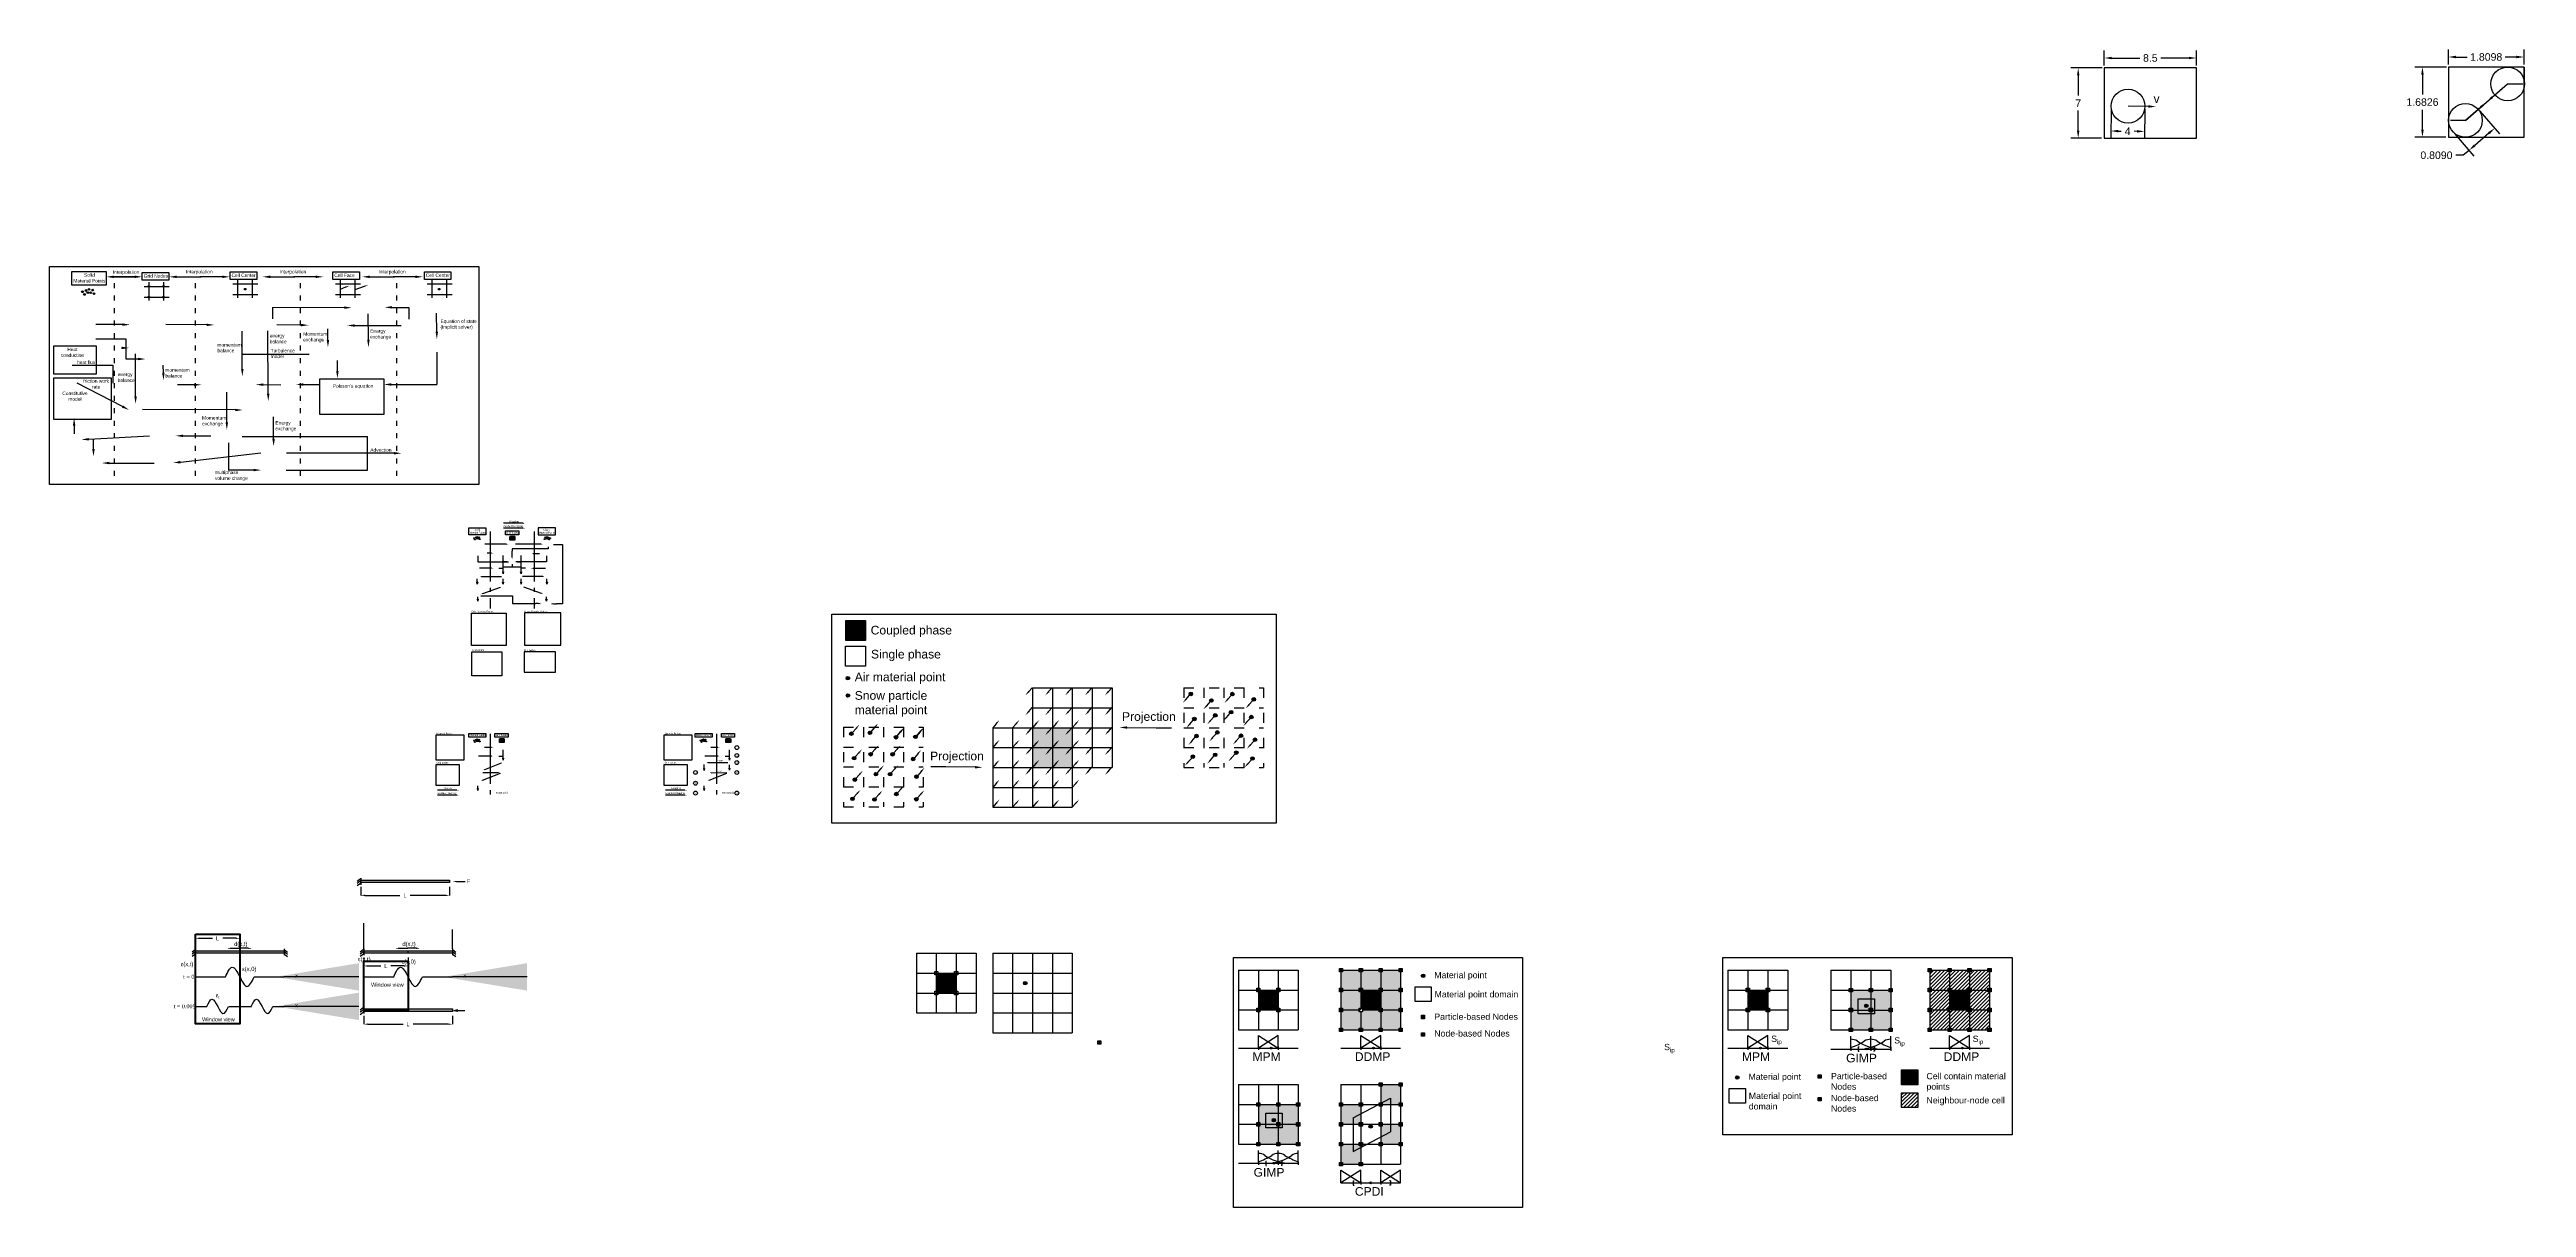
# Model space of a CAD drawing. Header units: inches. Extents: x -128 to 157, y -44 to 110.
# Drawn here: x -2 to 57.3, y 0.4 to 28.2 of the extents above; entities that cross this region are included whole.
import ezdxf
from ezdxf import colors
from ezdxf.entities.mleader import LeaderData, LeaderLine
from ezdxf.math import Vec2, Vec3

# ---------------------------------------------------------------- set-up
doc = ezdxf.new("R2010")
doc.units = ezdxf.units.IN
doc.header["$MEASUREMENT"] = 0
doc.linetypes.add('ACAD_ISO03W100', pattern=[30, 12, -18])
doc.linetypes.add('ACAD_ISO04W100', pattern=[30, 24, -3, 0, -3])
doc.styles.get("Standard").update_dxf_attribs({"font": 'arial.ttf'})
doc.dimstyles.get("Standard").update_dxf_attribs({"dimtxt": 0.18, "dimasz": 0.18, "dimexe": 0.18, "dimexo": 0.0625, "dimgap": 0.09, "dimtad": 0, "dimtih": 1, "dimtoh": 1, "dimdec": 4, "dimzin": 0, "dimdsep": 46, "dimtxsty": 'Standard', "dimcen": 0.09, "dimadec": 0, "dimazin": 0, "dimtfac": 1, "dimtdec": 4, "dimtofl": 0, "dimtmove": 0, "dimatfit": 3, "dimfxl": 1, "dimtolj": 1, "dimtzin": 0, "dimarcsym": 0})
pattern_1 = [(45, (-0.11389, 0.1197), (-0.08838835, 0.08838835), [])]
pattern_2 = [(45, (-5.53434, 0.1197), (-0.08838835, 0.08838835), [])]
pattern_3 = [(45, (-0.99484, 0), (-0.08838835, 0.08838835), [])]
pattern_4 = [(45, (0.47653, 0.00052), (-0.08838835, 0.08838835), [])]
pattern_5 = [(45, (-5.53434, 4.96955), (-0.08838835, 0.08838835), [])]
pattern_6 = [(45, (-28.55897, -0.62854), (-0.1767767, 0.1767767), [])]
pattern_7 = [(45, (0, -0.06468), (-0.08838835, 0.08838835), [])]

msp = doc.modelspace()

# ---------------------------------------------------------------- texts
for s, width, gutter_width, insert, char_height, attachment_point in [('v', 2.5942641, 1, (48.32828, 27.10404), 0.20708, 1), ('Interpolation', 1.6449927, 2, (-0.53167, 22.88535), 0.0828334, 1), ('Grid Nodes', 1.6449927, 2, (0.21067, 22.79293), 0.082833, 1), ('Interpolation', 1.6449927, 2, (1.22363, 22.89406), 0.0828334, 1), ('Cell Center', 1.6449927, 2, (2.3133, 22.80925), 0.0828334, 1), ('Interpolation', 1.6449927, 2, (3.46362, 22.89406), 0.0828334, 1), ('Cell Face', 1.6449927, 2, (4.77172, 22.80925), 0.082833, 1), ('Interpolation', 1.6449927, 2, (5.84595, 22.89406), 0.0828334, 1), ('Momentum \\Pexchange', 1.6449927, 2, (4.0296, 21.40368), 0.082833, 1), ('Energy \\Pexchange', 1.6449927, 2, (5.63266, 21.47387), 0.082833, 1), ('Momentum \\Pexchange', 1.6449927, 2, (1.6078, 19.39295), 0.082833, 1), ('Energy \\Pexchange', 1.6449927, 2, (3.36298, 19.27387), 0.082833, 1), ('Gradient Mapping', 0.8224963, 1, (8.82716, 16.77704), 0.0414167, 1), ('Grid Nodes', 0.8224963, 1, (8.88754, 16.62179), 0.041417, 1), ('Mapping', 0.8224963, 1, (8.96972, 16.89244), 0.041417, 1), ('Coupled phase', 2.5942641, 1, (17.61489, 14.36978), 0.2070834, 1), ('Grid nodes', 0.8224963, 1, (8.07547, 13.80714), 0.041417, 1), ('\\pxql;Grid nodes', 0.8224963, 1, (10.13142, 13.81189), 0.0414167, 3), ('Single phase', 2.5942641, 1, (17.62227, 13.7945), 0.2070834, 1), ('Projection', 2.5942641, 1, (23.63229, 12.30039), 0.207083, 1), ('Material Points', 0.8224963, 1, (7.22224, 11.80721), 0.0414167, 1), ('Material Points', 0.8224963, 1, (8.0082, 11.77194), 0.0414167, 1), ('Grid Nodes', 0.8224963, 1, (8.63668, 11.77194), 0.041417, 1), ('Material Points', 0.8224963, 1, (12.68318, 11.80721), 0.0414167, 1), ('Material Points', 0.8224963, 1, (13.42864, 11.77194), 0.0414167, 1), ('Grid Nodes', 0.8224963, 1, (14.05712, 11.77194), 0.041417, 1), ('2', 0.8224963, 1, (14.39829, 11.28532), 0.04142, 1), ('1', 0.8224963, 1, (14.39829, 11.47417), 0.04142, 1), ('Projection', 2.5942641, 1, (19.03751, 11.35417), 0.207083, 1), ('Grid nodes', 0.8224963, 1, (7.22224, 11.11152), 0.041417, 1), ('Grid nodes', 0.8224963, 1, (12.68318, 11.11152), 0.041417, 1), ('5', 0.8224963, 1, (13.40886, 10.87698), 0.04142, 1), ('FLIP', 0.8224963, 1, (13.94398, 11.15464), 0.041417, 1), ('PIC', 0.8224963, 1, (13.94398, 10.91111), 0.041417, 1), ('4', 0.8224963, 1, (14.39829, 10.87698), 0.04142, 1), ('3', 0.8224963, 1, (14.39829, 11.11536), 0.04142, 1), ('Gradient Mapping', 0.8224963, 1, (7.24207, 10.38353), 0.0414167, 1), ('Mapping', 0.8224963, 1, (7.38463, 10.49894), 0.041417, 1), ('Reset Grid', 0.8224963, 1, (8.64157, 10.3914), 0.041417, 1), ('Gradient Mapping', 0.8224963, 1, (12.70302, 10.38353), 0.0414167, 1), ('Mapping', 0.8224963, 1, (12.84557, 10.49894), 0.041417, 1), ('6', 0.8224963, 1, (13.40886, 10.62074), 0.04142, 1), ('7', 0.8224963, 1, (13.40886, 10.38467), 0.04142, 1), ('Reset Grid', 0.8224963, 1, (14.06201, 10.3914), 0.041417, 1), ('8', 0.8224963, 1, (14.39829, 10.38467), 0.04142, 1), ('F', 0.9693031, 1, (7.94356, 8.30046), 0.1, 1), ('d(x,t)', 0.9693031, 1, (2.37498, 6.79919), 0.1, 1), ('d(x,t)', 0.9693031, 1, (6.40272, 6.79919), 0.1, 1), ('{\\fSymbol|b0|i0|c2|p18;\\H0.95833x;e}(x,t)', 0.9693031, 1, (1.09989, 6.31534), 0.1, 1), ('{\\fTimes New Roman|b0|i0|c0|p18;\\H0.95833x;t = 0}', 0.9693031, 1, (1.15424, 6.00982), 0.1, 1), ('{\\fSymbol|b0|i0|c2|p18;\\H0.95833x;e}(x,0)', 0.9693031, 1, (2.57002, 6.20165), 0.1, 1), ('x', 0.9693031, 1, (3.83499, 6.03859), 0.1, 1), ('{\\fSymbol|b0|i0|c2|p18;\\H0.95833x;e}(x,t)', 0.9693031, 1, (5.3427, 6.43624), 0.1, 1), ('{\\fSymbol|b0|i0|c2|p18;\\H0.95833x;e}(x,0)', 0.9693031, 1, (6.38605, 6.37628), 0.1, 1), ('x', 0.9693031, 1, (7.86272, 6.03859), 0.1, 1), ('Material point', 2.5942641, 1, (31.10759, 6.07787), 0.15, 1), ('\\A1;\\pxt2;{\\fSymbol|b0|i0|c2|p18;\\H0.95833x;e\\fTimes New Roman|b0|i0|c0|p18;\\H0.7x;\\S^ t;}', 0.9693031, 1, (1.93719, 5.56677), 0.1, 1), ('{\\H0.95833x;Window view}', 0.9693031, 1, (5.6527, 5.81853), 0.1, 1), ('Material point domain', 2.5942641, 1, (31.11532, 5.61796), 0.15, 1), ('{\\fTimes New Roman|b0|i0|c0|p18;\\H0.95833x;t = 0.005}', 0.9693031, 1, (0.92665, 5.30371), 0.1, 1), ('{\\H0.95833x;Window view}', 0.9693031, 1, (1.60816, 4.98902), 0.1, 1), ('x', 0.9693031, 1, (3.83499, 5.33245), 0.1, 1), ('Particle-based Nodes', 2.5942641, 1, (31.10759, 5.08156), 0.15, 1), ('MPM ', 2.5942641, 1, (26.75462, 4.15191), 0.207083, 1), ('DDMP ', 2.5942641, 1, (29.2064, 4.15191), 0.207083, 1), ('Node-based Nodes', 2.5942641, 1, (31.10759, 4.67995), 0.15, 1), ('\\A1;S{\\H0.7x;\\S^ ip;}', 2.5942641, 1, (36.61035, 4.35476), 0.15, 1), ('MPM ', 2.5942641, 1, (38.47331, 4.15191), 0.207083, 1), ('\\A1;S{\\H0.7x;\\S^ ip;}', 2.5942641, 1, (39.1736, 4.5518), 0.15, 1), ('\\A1;S{\\H0.7x;\\S^ ip;}', 2.5942641, 1, (42.11886, 4.51486), 0.15, 1), ('DDMP ', 2.5942641, 1, (43.30374, 4.15191), 0.207083, 1), ('\\A1;S{\\H0.7x;\\S^ ip;}', 2.5942641, 1, (43.99817, 4.5518), 0.15, 1), ('Material point', 2.5942641, 1, (38.62949, 3.64321), 0.15, 1), ('Particle-based \\PNodes', 2.5942641, 1, (40.60539, 3.65705), 0.15, 1), ('GIMP ', 2.5942641, 1, (40.96609, 4.1181), 0.207083, 1), ('Cell contain material\\Ppoints', 2.5942641, 1, (42.89136, 3.65705), 0.15, 1), ('Material point \\Pdomain', 2.5942641, 1, (38.63722, 3.1833), 0.15, 1), ('Node-based \\PNodes', 2.5942641, 1, (40.60539, 3.13228), 0.15, 1), ('Neighbour-node cell', 2.5942641, 1, (42.89136, 3.07823), 0.15, 1), ('GIMP ', 2.5942641, 1, (26.78226, 1.38091), 0.207083, 1), ('CPDI ', 2.5942641, 1, (29.2064, 0.92411), 0.207083, 1)]:
    msp.add_mtext_dynamic_manual_height_columns(s, width=width, gutter_width=gutter_width, heights=[0], dxfattribs=dict(insert=insert, char_height=char_height, attachment_point=attachment_point))
at = {"color": 1, "attachment_point": 1}
for s, width, gutter_width, insert, char_height in [('        Solid\\PMaterial Points', 1.6449927, 2, (-1.47391, 22.81531), 0.0828334), ('{\\C5;Equation of state\\P(implicit solver)}', 1.6449927, 2, (7.3158, 21.70805), 0.0828334), ('\\pxqc;Heat\\Pconduction', 0.8368924, 2, (-1.91469, 21.03372), 0.082833), ('{\\C5;Turbulence \\Pmodel}', 1.6449927, 2, (3.24833, 21.00365), 0.0828334), ('heat flux', 1.6449927, 2, (-1.38739, 20.72736), 0.082833), ('\\pxqc;friction work \\Prate', 0.6336553, 2, (-1.2453, 20.27509), 0.0828334), ('energy \\Pbalance', 1.6449927, 2, (-0.41161, 20.43462), 0.082833), ('momentum\\Pbalance', 1.6449927, 2, (0.73069, 20.53893), 0.082833), ('\\pxqc;Constitutive\\Pmodel', 0.8368924, 2, (-1.85347, 19.98102), 0.0828334), ('{\\C5;Advection}', 1.6449927, 2, (5.63428, 18.62479), 0.0828334), ('        Solid\\PMaterial Points', 0.8224963, 1, (8.0082, 16.69148), 0.0414167), ('Solid Material Points', 0.8224963, 1, (8.0528, 14.73185), 0.0414167), ('Snow particle material point', 2.5942641, 1, (17.23291, 12.80521), 0.2070834)]:
    msp.add_mtext_dynamic_manual_height_columns(s, width=width, gutter_width=gutter_width, heights=[0], dxfattribs=dict(at, insert=insert, char_height=char_height))
at = {"color": 5}
for s, width, gutter_width, insert, char_height, attachment_point in [('Cell Center', 1.6449927, 2, (6.96316, 22.80925), 0.0828334, 1), ('momentum\\Pbalance', 1.6449927, 2, (1.97543, 21.14341), 0.082833, 1), ('energy \\Pbalance', 1.6449927, 2, (3.22717, 21.36053), 0.082833, 1), ("Poisson's equation", 1.6449927, 2, (4.7385, 20.15519), 0.0828334, 1), ('multiphase\\Pvolume change', 1.6449927, 2, (1.91728, 18.08749), 0.0828334, 1), ('\\pxql;       Liquid\\PMaterial Points', 0.3808218, 1, (10.05089, 16.69148), 0.0414167, 3), ('\\pxql;Liquid Material Points', 0.8224963, 1, (10.14137, 14.7366), 0.0414167, 3), ('Air material point', 2.5942641, 1, (17.23291, 13.24896), 0.2070834, 1)]:
    msp.add_mtext_dynamic_manual_height_columns(s, width=width, gutter_width=gutter_width, heights=[0], dxfattribs=dict(at, insert=insert, char_height=char_height, attachment_point=attachment_point))

# ---------------------------------------------------------------- blocks, each defined once
blk = doc.blocks.new('_ClosedBlank')
at = {"color": 0, "linetype": 'ByBlock', "lineweight": -2}
for p, q in [((-1, 0.2), (0, 0)), ((-1, 0.2), (-1, -0.2)), ((0, 0), (-1, -0.2))]:
    blk.add_line(p, q, dxfattribs=at)
blk = doc.blocks.new('*D2')
at = {"color": 0, "lineweight": -2, "transparency": 16777216}
for p, q in [((5.405, 8.117), (5.405, 7.913)), ((5.505, 7.913), (6.346, 7.913)), ((7.43, 7.913), (6.589, 7.913)), ((7.53, 8.117), (7.53, 7.913))]:
    blk.add_line(p, q, dxfattribs=at)
at = {"color": 0, "transparency": 16777216}
for points in [[(5.505, 7.93), (5.505, 7.896), (5.405, 7.913)], [(7.43, 7.93), (7.43, 7.896), (7.53, 7.913)]]:
    blk.add_solid(points, dxfattribs=at)
at = {"layer": 'Defpoints', "color": 0, "transparency": 16777216}
for p in [(5.405, 8.217), (5.405, 7.913), (7.53, 8.217)]:
    blk.add_point(p, dxfattribs=at)
at = {"color": 0, "transparency": 16777216, "insert": (6.467, 7.913), "char_height": 0.1, "attachment_point": 5}
blk.add_mtext('\\A1;L', dxfattribs=at)
blk = doc.blocks.new('*D4')
at = {"color": 0, "lineweight": -2, "transparency": 16777216}
for p, q in [((5.477, 6.425), (5.477, 6.221)), ((5.577, 6.221), (5.887, 6.221)), ((6.439, 6.221), (6.129, 6.221)), ((6.539, 6.425), (6.539, 6.221))]:
    blk.add_line(p, q, dxfattribs=at)
at = {"color": 0, "transparency": 16777216}
for points in [[(5.577, 6.238), (5.577, 6.204), (5.477, 6.221)], [(6.439, 6.238), (6.439, 6.204), (6.539, 6.221)]]:
    blk.add_solid(points, dxfattribs=at)
at = {"layer": 'Defpoints', "color": 0, "transparency": 16777216}
for p in [(5.477, 6.525), (6.539, 6.525), (5.477, 6.221)]:
    blk.add_point(p, dxfattribs=at)
at = {"color": 0, "transparency": 16777216, "insert": (6.008, 6.221), "char_height": 0.1, "attachment_point": 5}
blk.add_mtext('\\A1;L', dxfattribs=at)
blk = doc.blocks.new('*D5')
at = {"color": 0, "lineweight": -2, "transparency": 16777216}
for p, q in [((5.477, 5.03), (5.477, 4.826)), ((5.577, 4.826), (6.418, 4.826)), ((7.502, 4.826), (6.661, 4.826)), ((7.602, 5.03), (7.602, 4.826))]:
    blk.add_line(p, q, dxfattribs=at)
at = {"color": 0, "transparency": 16777216}
for points in [[(5.577, 4.843), (5.577, 4.81), (5.477, 4.826)], [(7.502, 4.843), (7.502, 4.81), (7.602, 4.826)]]:
    blk.add_solid(points, dxfattribs=at)
at = {"layer": 'Defpoints', "color": 0, "transparency": 16777216}
for p in [(5.477, 5.13), (5.477, 4.826), (7.602, 5.13)]:
    blk.add_point(p, dxfattribs=at)
at = {"color": 0, "transparency": 16777216, "insert": (6.539, 4.826), "char_height": 0.1, "attachment_point": 5}
blk.add_mtext('\\A1;L', dxfattribs=at)
blk = doc.blocks.new('*D8')
at = {"color": 0, "lineweight": -2, "ltscale": 0.1, "transparency": 16777216}
for p, q in [((55.388, 27.819), (55.388, 28.177)), ((55.568, 27.997), (55.837, 27.997)), ((57.017, 27.997), (56.748, 27.997)), ((57.197, 27.819), (57.197, 28.177))]:
    blk.add_line(p, q, dxfattribs=at)
at = {"color": 0, "ltscale": 0.1, "transparency": 16777216}
for points in [[(55.568, 28.027), (55.568, 27.967), (55.388, 27.997)], [(57.017, 28.027), (57.017, 27.967), (57.197, 27.997)]]:
    blk.add_solid(points, dxfattribs=at)
at = {"layer": 'Defpoints', "color": 0, "ltscale": 0.1, "transparency": 16777216}
for p in [(57.197, 27.997), (55.388, 27.757), (57.197, 27.757)]:
    blk.add_point(p, dxfattribs=at)
at = {"color": 0, "ltscale": 0.1, "transparency": 16777216, "insert": (56.292, 27.997), "char_height": 0.18, "attachment_point": 5}
blk.add_mtext('\\A1;1.8098', dxfattribs=at)
blk = doc.blocks.new('*D9')
at = {"color": 0, "lineweight": -2, "ltscale": 0.1, "transparency": 16777216}
for p, q in [((55.338, 27.757), (54.586, 27.757)), ((54.766, 27.577), (54.766, 27.098)), ((54.766, 26.254), (54.766, 26.734)), ((55.325, 26.074), (54.586, 26.074))]:
    blk.add_line(p, q, dxfattribs=at)
at = {"color": 0, "ltscale": 0.1, "transparency": 16777216}
for points in [[(54.736, 27.577), (54.796, 27.577), (54.766, 27.757)], [(54.736, 26.254), (54.796, 26.254), (54.766, 26.074)]]:
    blk.add_solid(points, dxfattribs=at)
at = {"layer": 'Defpoints', "color": 0, "ltscale": 0.1, "transparency": 16777216}
for p in [(55.4, 27.757), (54.766, 26.074), (55.388, 26.074)]:
    blk.add_point(p, dxfattribs=at)
at = {"color": 0, "ltscale": 0.1, "transparency": 16777216, "insert": (54.766, 26.916), "char_height": 0.18, "attachment_point": 5}
blk.add_mtext('\\A1;1.6826', dxfattribs=at)
blk = doc.blocks.new('*D10')
at = {"color": 0, "lineweight": -2, "ltscale": 0.1, "transparency": 16777216}
for p, q in [((56.142, 26.696), (56.61, 26.154)), ((55.53, 26.167), (55.998, 25.625)), ((56.356, 26.172), (56.017, 25.879)), ((55.744, 25.643), (55.564, 25.643)), ((55.881, 25.761), (55.744, 25.643))]:
    blk.add_line(p, q, dxfattribs=at)
at = {"color": 0, "ltscale": 0.1, "transparency": 16777216}
for points in [[(56.337, 26.195), (56.376, 26.149), (56.493, 26.29)], [(55.997, 25.901), (56.036, 25.856), (55.881, 25.761)]]:
    blk.add_solid(points, dxfattribs=at)
at = {"layer": 'Defpoints', "color": 0, "ltscale": 0.1, "transparency": 16777216}
for p in [(56.101, 26.743), (55.489, 26.214), (55.881, 25.761)]:
    blk.add_point(p, dxfattribs=at)
at = {"color": 0, "ltscale": 0.1, "transparency": 16777216, "insert": (55.101, 25.643), "char_height": 0.18, "attachment_point": 5}
blk.add_mtext('\\A1;0.8090', dxfattribs=at)
blk = doc.blocks.new('*D11')
at = {"color": 0, "lineweight": -2, "transparency": 16777216}
for p, q in [((1.449, 6.855), (1.449, 6.884)), ((1.549, 6.884), (1.859, 6.884)), ((2.412, 6.884), (2.102, 6.884)), ((2.512, 6.855), (2.512, 6.884))]:
    blk.add_line(p, q, dxfattribs=at)
at = {"color": 0, "transparency": 16777216}
for points in [[(1.549, 6.901), (1.549, 6.867), (1.449, 6.884)], [(2.412, 6.901), (2.412, 6.867), (2.512, 6.884)]]:
    blk.add_solid(points, dxfattribs=at)
at = {"layer": 'Defpoints', "color": 0, "transparency": 16777216}
for p in [(1.449, 6.884), (1.449, 6.755), (2.512, 6.755)]:
    blk.add_point(p, dxfattribs=at)
at = {"color": 0, "transparency": 16777216, "insert": (1.98, 6.884), "char_height": 0.1, "attachment_point": 5}
blk.add_mtext('\\A1;L', dxfattribs=at)
blk = doc.blocks.new('*D15')
at = {"color": 0, "lineweight": -2, "ltscale": 0.1, "transparency": 16777216}
for p, q in [((47.146, 27.796), (47.146, 28.153)), ((47.326, 27.973), (47.996, 27.973)), ((49.175, 27.973), (48.505, 27.973)), ((49.355, 27.796), (49.355, 28.153))]:
    blk.add_line(p, q, dxfattribs=at)
at = {"color": 0, "ltscale": 0.1, "transparency": 16777216}
for points in [[(47.326, 28.003), (47.326, 27.943), (47.146, 27.973)], [(49.175, 28.003), (49.175, 27.943), (49.355, 27.973)]]:
    blk.add_solid(points, dxfattribs=at)
at = {"layer": 'Defpoints', "color": 0, "ltscale": 0.1, "transparency": 16777216}
for p in [(49.355, 27.973), (47.146, 27.734), (49.355, 27.734)]:
    blk.add_point(p, dxfattribs=at)
at = {"color": 0, "ltscale": 0.1, "transparency": 16777216, "insert": (48.251, 27.973), "char_height": 0.18, "attachment_point": 5}
blk.add_mtext('\\A1;8.5', dxfattribs=at)
blk = doc.blocks.new('*D16')
at = {"color": 0, "lineweight": -2, "ltscale": 0.1, "transparency": 16777216}
for p, q in [((47.096, 27.734), (46.344, 27.734)), ((46.524, 27.554), (46.524, 27.072)), ((46.524, 26.231), (46.524, 26.712)), ((47.083, 26.051), (46.344, 26.051))]:
    blk.add_line(p, q, dxfattribs=at)
at = {"color": 0, "ltscale": 0.1, "transparency": 16777216}
for points in [[(46.494, 27.554), (46.554, 27.554), (46.524, 27.734)], [(46.494, 26.231), (46.554, 26.231), (46.524, 26.051)]]:
    blk.add_solid(points, dxfattribs=at)
at = {"layer": 'Defpoints', "color": 0, "ltscale": 0.1, "transparency": 16777216}
for p in [(47.158, 27.734), (46.524, 26.051), (47.146, 26.051)]:
    blk.add_point(p, dxfattribs=at)
at = {"color": 0, "ltscale": 0.1, "transparency": 16777216, "insert": (46.524, 26.892), "char_height": 0.18, "attachment_point": 5}
blk.add_mtext('\\A1;7', dxfattribs=at)
blk = doc.blocks.new('*D17')
at = {"color": 0, "lineweight": -2, "ltscale": 0.1, "transparency": 16777216}
for p, q in [((47.311, 26.761), (47.302, 26.044)), ((48.12, 26.751), (48.111, 26.034)), ((47.484, 26.222), (47.556, 26.221)), ((47.933, 26.216), (47.861, 26.217))]:
    blk.add_line(p, q, dxfattribs=at)
at = {"color": 0, "ltscale": 0.1, "transparency": 16777216}
for points in [[(47.485, 26.252), (47.484, 26.192), (47.304, 26.224)], [(47.933, 26.246), (47.933, 26.186), (48.113, 26.214)]]:
    blk.add_solid(points, dxfattribs=at)
at = {"layer": 'Defpoints', "color": 0, "ltscale": 0.1, "transparency": 16777216}
for p in [(47.312, 26.823), (48.121, 26.813), (47.304, 26.224)]:
    blk.add_point(p, dxfattribs=at)
at = {"color": 0, "ltscale": 0.1, "transparency": 16777216, "insert": (47.709, 26.219), "char_height": 0.18, "attachment_point": 5}
blk.add_mtext('\\A1;4', dxfattribs=at)

# ---------------------------------------------------------------- dimensions: what is measured, and where the dimension line sits
at = {"ltscale": 0.1}
dim = msp.add_linear_dim(base=(49.35545, 27.97323), p1=(47.14563, 27.73358), p2=(49.35545, 27.73358), text='8.5', dimstyle='Standard', dxfattribs=at)
dim.commit()
dim.dimension.update_dxf_attribs({"geometry": '*D15', "text_midpoint": (48.25054, 27.97323)})
dim = msp.add_linear_dim(base=(57.19733, 27.99657), p1=(55.3875, 27.75692), p2=(57.19733, 27.75692), dimstyle='Standard', dxfattribs=at)
dim.commit()
dim.dimension.update_dxf_attribs({"geometry": '*D8', "text_midpoint": (56.29241, 27.99657)})
dim = msp.add_linear_dim(base=(46.52405, 26.05096), p1=(47.15848, 27.73358), p2=(47.14563, 26.05096), angle=90, text='7', dimstyle='Standard', dxfattribs=at)
dim.commit()
dim.dimension.update_dxf_attribs({"geometry": '*D16', "text_midpoint": (46.52405, 26.89227)})
dim = msp.add_linear_dim(base=(54.76592, 26.0743), p1=(55.40036, 27.75692), p2=(55.3875, 26.0743), angle=90, dimstyle='Standard', dxfattribs=at)
dim.commit()
dim.dimension.update_dxf_attribs({"geometry": '*D9', "text_midpoint": (54.76592, 26.91561)})
dim = msp.add_linear_dim(base=(47.3042, 26.22403), p1=(48.12065, 26.81311), p2=(47.31175, 26.82331), angle=179.2773416, text='4', dimstyle='Standard', dxfattribs=at)
dim.commit()
dim.dimension.update_dxf_attribs({"geometry": '*D17', "text_midpoint": (47.70865, 26.21893), "dimtype": 161})
dim = msp.add_aligned_dim(p1=(56.10077, 26.74326), p2=(55.48869, 26.21431), distance=0.59933, dimstyle='Standard', dxfattribs=at)
dim.commit()
dim.dimension.update_dxf_attribs({"geometry": '*D10', "text_midpoint": (55.10105, 25.64316)})
for base, p1, p2, picture, middle in [((5.40496, 7.91317), (7.52978, 8.2172), (5.40496, 8.2172), '*D2', (6.46737, 7.91317)), ((5.47702, 6.22101), (6.53943, 6.52504), (5.47702, 6.52504), '*D4', (6.00822, 6.22101)), ((5.47702, 4.82634), (7.60184, 5.13037), (5.47702, 5.13037), '*D5', (6.53943, 4.82634))]:
    dim = msp.add_linear_dim(base=base, p1=p1, p2=p2, text='L', dimstyle='Standard', override={"dimtxt": 0.1, "dimasz": 0.1, "dimexe": 0, "dimexo": 0.1})
    dim.commit()
    dim.dimension.update_dxf_attribs({"geometry": picture, "text_midpoint": middle})
dim = msp.add_linear_dim(base=(1.44928, 6.88403), p1=(2.51169, 6.75454), p2=(1.44928, 6.75454), text='L', dimstyle='Standard', override={"dimtxt": 0.1, "dimasz": 0.1, "dimexe": 0, "dimexo": 0.1})
dim.commit()
dim.dimension.update_dxf_attribs({"geometry": '*D11', "text_midpoint": (1.98048, 6.88403), "dimtype": 160})

# ---------------------------------------------------------------- hatches: boundary and pattern name
h = msp.add_hatch(color=1)
h.dxf.hatch_style = 1
h.paths.add_polyline_path([(-1.2756, 22.37236, 1), (-1.23361, 22.37236, 1)])
h = msp.add_hatch()
h.set_pattern_fill('ANSI31', color=1, scale=2)
h.set_pattern_definition(pattern_6)
h.paths.add_polyline_path([(-1.15074, 22.40307, 1), (-1.19274, 22.40307, 1)])
h.paths.add_polyline_path([(-1.07941, 22.42815, 1), (-1.1214, 22.42815, 1)])
h.paths.add_polyline_path([(-1.03224, 22.41231, 1), (-0.99024, 22.41231, 1)])
h.paths.add_polyline_path([(-1.00185, 22.32651, 1), (-0.95986, 22.32651, 1)])
h.paths.add_polyline_path([(-1.07979, 22.35027, 1), (-1.0378, 22.35027, 1)])
h.paths.add_polyline_path([(-1.10649, 22.35027, 1), (-1.14848, 22.35027, 1)])
h.paths.add_polyline_path([(-1.1873, 22.30971, 1), (-1.22929, 22.30971, 1)])
h = msp.add_hatch(color=1)
h.dxf.hatch_style = 1
h.paths.add_polyline_path([(-1.22929, 22.30971, 1), (-1.1873, 22.30971, 1)])
h = msp.add_hatch()
h.set_pattern_fill('ANSI31', color=1, scale=2)
h.set_pattern_definition(pattern_6)
h.paths.add_polyline_path([(-1.15074, 22.40307, 1), (-1.19274, 22.40307, 1)])
h.paths.add_polyline_path([(-1.1214, 22.42815, 1), (-1.07941, 22.42815, 1)])
h.paths.add_polyline_path([(-0.99024, 22.41231, 1), (-1.03224, 22.41231, 1)])
h.paths.add_polyline_path([(-1.00185, 22.32651, 1), (-0.95986, 22.32651, 1)])
h.paths.add_polyline_path([(-1.07979, 22.35027, 1), (-1.0378, 22.35027, 1)])
h = msp.add_hatch(color=1)
h.dxf.hatch_style = 1
h.paths.add_polyline_path([(-1.19274, 22.40307, 1), (-1.15074, 22.40307, 1)])
h = msp.add_hatch(color=1)
h.dxf.hatch_style = 1
h.paths.add_polyline_path([(-1.14848, 22.35027, 1), (-1.10649, 22.35027, 1)])
h = msp.add_hatch(color=1)
h.dxf.hatch_style = 1
h.paths.add_polyline_path([(-1.1214, 22.42815, 1), (-1.07941, 22.42815, 1)])
h = msp.add_hatch(color=1)
h.dxf.hatch_style = 1
h.paths.add_polyline_path([(-1.07979, 22.35027, 1), (-1.0378, 22.35027, 1)])
h = msp.add_hatch(color=1)
h.dxf.hatch_style = 1
h.paths.add_polyline_path([(-1.03224, 22.41231, 1), (-0.99024, 22.41231, 1)])
h = msp.add_hatch(color=1)
h.dxf.hatch_style = 1
h.paths.add_polyline_path([(-1.00185, 22.32651, 1), (-0.95986, 22.32651, 1)])
h = msp.add_hatch(color=1)
h.dxf.hatch_style = 1
h.paths.add_polyline_path([(-1.00185, 22.32651, 1), (-0.95986, 22.32651, 1)])
at = {"ltscale": 0.1}
h = msp.add_hatch(color=256, dxfattribs=at)
h.dxf.hatch_style = 1
h.paths.add_polyline_path([(0.33262, 22.51583), (0.31569, 22.51583), (0.31569, 22.50173), (0.33262, 22.50173)])
h.paths.add_polyline_path([(0.34862, 22.51583), (0.33262, 22.51583), (0.33262, 22.50173), (0.34862, 22.50173)])
h.paths.add_polyline_path([(0.34862, 22.50173), (0.33262, 22.50173), (0.33262, 22.4883), (0.34862, 22.4883)])
h.paths.add_polyline_path([(0.33262, 22.50173), (0.31569, 22.50173), (0.31569, 22.4883), (0.33262, 22.4883)])
h = msp.add_hatch(color=256, dxfattribs=at)
h.dxf.hatch_style = 1
h.paths.add_polyline_path([(0.34862, 22.24302), (0.33262, 22.24302), (0.33262, 22.22958), (0.34862, 22.22958)])
h.paths.add_polyline_path([(0.34862, 22.25712), (0.33262, 22.25712), (0.33262, 22.24302), (0.34862, 22.24302)])
h.paths.add_polyline_path([(0.33262, 22.25712), (0.31569, 22.25712), (0.31569, 22.24302), (0.33262, 22.24302)])
h.paths.add_polyline_path([(0.33262, 22.24302), (0.31569, 22.24302), (0.31569, 22.22958), (0.33262, 22.22958)])
h = msp.add_hatch(color=256, dxfattribs=at)
h.dxf.hatch_style = 1
h.paths.add_polyline_path([(0.69972, 22.50173), (0.68373, 22.50173), (0.68373, 22.4883), (0.69972, 22.4883)])
h.paths.add_polyline_path([(0.69972, 22.51583), (0.68373, 22.51583), (0.68373, 22.50173), (0.69972, 22.50173)])
h.paths.add_polyline_path([(0.68373, 22.51583), (0.66679, 22.51583), (0.66679, 22.50173), (0.68373, 22.50173)])
h.paths.add_polyline_path([(0.68373, 22.50173), (0.66679, 22.50173), (0.66679, 22.4883), (0.68373, 22.4883)])
h = msp.add_hatch(color=256, dxfattribs=at)
h.dxf.hatch_style = 1
h.paths.add_polyline_path([(0.69972, 22.24302), (0.68373, 22.24302), (0.68373, 22.22958), (0.69972, 22.22958)])
h.paths.add_polyline_path([(0.69972, 22.25712), (0.68373, 22.25712), (0.68373, 22.24302), (0.69972, 22.24302)])
h.paths.add_polyline_path([(0.68373, 22.25712), (0.66679, 22.25712), (0.66679, 22.24302), (0.68373, 22.24302)])
h.paths.add_polyline_path([(0.68373, 22.24302), (0.66679, 22.24302), (0.66679, 22.22958), (0.68373, 22.22958)])
h = msp.add_hatch(color=256, dxfattribs=at)
h.dxf.hatch_style = 1
h.paths.add_polyline_path([(2.65226, 22.43308), (2.63626, 22.43308), (2.63626, 22.41965), (2.65226, 22.41965)])
h.paths.add_polyline_path([(2.65226, 22.44718), (2.63626, 22.44718), (2.63626, 22.43308), (2.65226, 22.43308)])
h.paths.add_polyline_path([(2.63626, 22.44718), (2.61933, 22.44718), (2.61933, 22.43308), (2.63626, 22.43308)])
h.paths.add_polyline_path([(2.63626, 22.43308), (2.61933, 22.43308), (2.61933, 22.41965), (2.63626, 22.41965)])
h = msp.add_hatch(color=5, dxfattribs=at)
h.dxf.hatch_style = 1
h.paths.add_polyline_path([(7.30213, 22.43308), (7.28613, 22.43308), (7.28613, 22.41965), (7.30213, 22.41965)])
h.paths.add_polyline_path([(7.30213, 22.44718), (7.28613, 22.44718), (7.28613, 22.43308), (7.30213, 22.43308)])
h.paths.add_polyline_path([(7.28613, 22.44718), (7.26919, 22.44718), (7.26919, 22.43308), (7.28613, 22.43308)])
h.paths.add_polyline_path([(7.28613, 22.43308), (7.26919, 22.43308), (7.26919, 22.41965), (7.28613, 22.41965)])
h = msp.add_hatch(dxfattribs=at)
h.set_pattern_fill('ANSI31', color=0)
h.set_pattern_definition(pattern_7)
h.paths.add_polyline_path([(-0.82194, 20.2233), (-0.82618, 20.2233), (-0.82618, 20.21977), (-0.82194, 20.21977)])
h.paths.add_polyline_path([(-0.81794, 20.2233), (-0.82194, 20.2233), (-0.82194, 20.21977), (-0.81794, 20.21977)])
h.paths.add_polyline_path([(-0.81794, 20.21977), (-0.82194, 20.21977), (-0.82194, 20.21641), (-0.81794, 20.21641)])
h.paths.add_polyline_path([(-0.82194, 20.21977), (-0.82618, 20.21977), (-0.82618, 20.21641), (-0.82194, 20.21641)])
h = msp.add_hatch(dxfattribs=at)
h.set_pattern_fill('ANSI31', color=0)
h.set_pattern_definition(pattern_7)
h.paths.add_polyline_path([(-0.82194, 20.2233), (-0.82618, 20.2233), (-0.82618, 20.21977), (-0.82194, 20.21977)])
h.paths.add_polyline_path([(-0.81794, 20.2233), (-0.82194, 20.2233), (-0.82194, 20.21977), (-0.81794, 20.21977)])
h.paths.add_polyline_path([(-0.81794, 20.21977), (-0.82194, 20.21977), (-0.82194, 20.21641), (-0.81794, 20.21641)])
h.paths.add_polyline_path([(-0.82194, 20.21977), (-0.82618, 20.21977), (-0.82618, 20.21641), (-0.82194, 20.21641)])
h = msp.add_hatch(dxfattribs=at)
h.set_pattern_fill('ANSI31', color=0)
h.set_pattern_definition([(45, (0.08778, 0), (-0.08838835, 0.08838835), [])])
h.paths.add_polyline_path([(-0.73417, 20.28798), (-0.7384, 20.28798), (-0.7384, 20.28445), (-0.73417, 20.28445)])
h.paths.add_polyline_path([(-0.73017, 20.28798), (-0.73417, 20.28798), (-0.73417, 20.28445), (-0.73017, 20.28445)])
h.paths.add_polyline_path([(-0.73017, 20.28445), (-0.73417, 20.28445), (-0.73417, 20.28109), (-0.73017, 20.28109)])
h.paths.add_polyline_path([(-0.73417, 20.28445), (-0.7384, 20.28445), (-0.7384, 20.28109), (-0.73417, 20.28109)])
h = msp.add_hatch(dxfattribs=at)
h.set_pattern_fill('ANSI31', color=0)
h.set_pattern_definition([(45, (0.08778, -0.06468), (-0.08838835, 0.08838835), [])])
h.paths.add_polyline_path([(-0.73417, 20.2233), (-0.7384, 20.2233), (-0.7384, 20.21977), (-0.73417, 20.21977)])
h.paths.add_polyline_path([(-0.73017, 20.2233), (-0.73417, 20.2233), (-0.73417, 20.21977), (-0.73017, 20.21977)])
h.paths.add_polyline_path([(-0.73017, 20.21977), (-0.73417, 20.21977), (-0.73417, 20.21641), (-0.73017, 20.21641)])
h.paths.add_polyline_path([(-0.73417, 20.21977), (-0.7384, 20.21977), (-0.7384, 20.21641), (-0.73417, 20.21641)])
h = msp.add_hatch(dxfattribs=at)
h.set_pattern_fill('ANSI31', color=0)
h.set_pattern_definition([(45, (0.21916, 0), (-0.08838835, 0.08838835), [])])
h.paths.add_polyline_path([(-0.60278, 20.28798), (-0.60701, 20.28798), (-0.60701, 20.28445), (-0.60278, 20.28445)])
h.paths.add_polyline_path([(-0.59878, 20.28798), (-0.60278, 20.28798), (-0.60278, 20.28445), (-0.59878, 20.28445)])
h.paths.add_polyline_path([(-0.59878, 20.28445), (-0.60278, 20.28445), (-0.60278, 20.28109), (-0.59878, 20.28109)])
h.paths.add_polyline_path([(-0.60278, 20.28445), (-0.60701, 20.28445), (-0.60701, 20.28109), (-0.60278, 20.28109)])
h = msp.add_hatch(color=1)
h.dxf.hatch_style = 1
h.paths.add_polyline_path([(8.10735, 16.47, 1), (8.12835, 16.47, 1)])
h = msp.add_hatch()
h.set_pattern_fill('ANSI31', color=1)
h.set_pattern_definition(pattern_5)
h.paths.add_polyline_path([(8.16978, 16.48536, 1), (8.14878, 16.48536, 1)])
h.paths.add_polyline_path([(8.20545, 16.4979, 1), (8.18445, 16.4979, 1)])
h.paths.add_polyline_path([(8.22903, 16.48998, 1), (8.25003, 16.48998, 1)])
h.paths.add_polyline_path([(8.24422, 16.44708, 1), (8.26522, 16.44708, 1)])
h.paths.add_polyline_path([(8.20525, 16.45896, 1), (8.22625, 16.45896, 1)])
h.paths.add_polyline_path([(8.19191, 16.45896, 1), (8.17091, 16.45896, 1)])
h.paths.add_polyline_path([(8.1515, 16.43868, 1), (8.1305, 16.43868, 1)])
h = msp.add_hatch(color=1)
h.dxf.hatch_style = 1
h.paths.add_polyline_path([(8.1305, 16.43868, 1), (8.1515, 16.43868, 1)])
h = msp.add_hatch()
h.set_pattern_fill('ANSI31', color=1)
h.set_pattern_definition(pattern_5)
h.paths.add_polyline_path([(8.16978, 16.48536, 1), (8.14878, 16.48536, 1)])
h.paths.add_polyline_path([(8.20545, 16.4979, 1), (8.18445, 16.4979, 1)])
h.paths.add_polyline_path([(8.25003, 16.48998, 1), (8.22903, 16.48998, 1)])
h.paths.add_polyline_path([(8.24422, 16.44708, 1), (8.26522, 16.44708, 1)])
h.paths.add_polyline_path([(8.22625, 16.45896, 1), (8.20525, 16.45896, 1)])
h = msp.add_hatch(color=1)
h.dxf.hatch_style = 1
h.paths.add_polyline_path([(8.14878, 16.48536, 1), (8.16978, 16.48536, 1)])
h = msp.add_hatch(color=1)
h.dxf.hatch_style = 1
h.paths.add_polyline_path([(8.17091, 16.45896, 1), (8.19191, 16.45896, 1)])
h = msp.add_hatch(color=1)
h.dxf.hatch_style = 1
h.paths.add_polyline_path([(8.18445, 16.4979, 1), (8.20545, 16.4979, 1)])
h = msp.add_hatch(color=1)
h.dxf.hatch_style = 1
h.paths.add_polyline_path([(8.20525, 16.45896, 1), (8.22625, 16.45896, 1)])
h = msp.add_hatch(color=1)
h.dxf.hatch_style = 1
h.paths.add_polyline_path([(8.22903, 16.48998, 1), (8.25003, 16.48998, 1)])
h = msp.add_hatch(color=1)
h.dxf.hatch_style = 1
h.paths.add_polyline_path([(8.26522, 16.44708, 1), (8.24422, 16.44708, 1)])
h = msp.add_hatch(color=1)
h.dxf.hatch_style = 1
h.paths.add_polyline_path([(8.24422, 16.44708, 1), (8.26522, 16.44708, 1)])
h = msp.add_hatch()
h.set_pattern_fill('ANSI31', color=5)
h.set_pattern_definition(pattern_5)
h.paths.add_polyline_path([(9.9103, 16.48536, 1), (9.8893, 16.48536, 1)])
h.paths.add_polyline_path([(9.85364, 16.4979, 1), (9.87463, 16.4979, 1)])
h.paths.add_polyline_path([(9.83005, 16.48998, 1), (9.80905, 16.48998, 1)])
h.paths.add_polyline_path([(9.79386, 16.44708, 1), (9.81486, 16.44708, 1)])
h.paths.add_polyline_path([(9.83283, 16.45896, 1), (9.85383, 16.45896, 1)])
h = msp.add_hatch()
h.set_pattern_fill('ANSI31', color=5)
h.set_pattern_definition(pattern_5)
h.paths.add_polyline_path([(9.9103, 16.48536, 1), (9.8893, 16.48536, 1)])
h.paths.add_polyline_path([(9.87463, 16.4979, 1), (9.85364, 16.4979, 1)])
h.paths.add_polyline_path([(9.83005, 16.48998, 1), (9.80905, 16.48998, 1)])
h.paths.add_polyline_path([(9.79386, 16.44708, 1), (9.81486, 16.44708, 1)])
h.paths.add_polyline_path([(9.83283, 16.45896, 1), (9.85383, 16.45896, 1)])
h.paths.add_polyline_path([(9.88817, 16.45896, 1), (9.86718, 16.45896, 1)])
h.paths.add_polyline_path([(9.92858, 16.43868, 1), (9.90758, 16.43868, 1)])
h = msp.add_hatch(color=5)
h.dxf.hatch_style = 1
h.paths.add_polyline_path([(9.79386, 16.44708, 1), (9.81486, 16.44708, 1)])
h = msp.add_hatch(color=5)
h.dxf.hatch_style = 1
h.paths.add_polyline_path([(9.79386, 16.44708, 1), (9.81486, 16.44708, 1)])
h = msp.add_hatch(color=5)
h.dxf.hatch_style = 1
h.paths.add_polyline_path([(9.80905, 16.48998, 1), (9.83005, 16.48998, 1)])
h = msp.add_hatch(color=5)
h.dxf.hatch_style = 1
h.paths.add_polyline_path([(9.83283, 16.45896, 1), (9.85383, 16.45896, 1)])
h = msp.add_hatch(color=5)
h.dxf.hatch_style = 1
h.paths.add_polyline_path([(9.85364, 16.4979, 1), (9.87463, 16.4979, 1)])
h = msp.add_hatch(color=5)
h.dxf.hatch_style = 1
h.paths.add_polyline_path([(9.86718, 16.45896, 1), (9.88817, 16.45896, 1)])
h = msp.add_hatch(color=5)
h.dxf.hatch_style = 1
h.paths.add_polyline_path([(9.8893, 16.48536, 1), (9.9103, 16.48536, 1)])
h = msp.add_hatch(color=5)
h.dxf.hatch_style = 1
h.paths.add_polyline_path([(9.90758, 16.43868, 1), (9.92858, 16.43868, 1)])
h = msp.add_hatch(color=5)
h.dxf.hatch_style = 1
h.paths.add_polyline_path([(9.93074, 16.47, 1), (9.95173, 16.47, 1)])
h = msp.add_hatch(color=254, dxfattribs=at)
h.dxf.hatch_style = 1
h.paths.add_polyline_path([(17.49339, 14.49506), (17.01686, 14.49506), (17.01686, 14.01852), (17.49339, 14.01852)])
h = msp.add_hatch(color=5, dxfattribs=at)
h.dxf.hatch_style = 1
h.paths.add_polyline_path([(17.02693, 13.11511, 1), (17.11183, 13.11511, 1)])
h = msp.add_hatch(color=1, dxfattribs=at)
h.dxf.hatch_style = 1
h.paths.add_polyline_path([(17.02862, 12.70182, 1), (17.11352, 12.70182, 1)])
h = msp.add_hatch(color=1, dxfattribs=at)
h.dxf.hatch_style = 1
h.paths.add_polyline_path([(25.23629, 12.739, 1), (25.32118, 12.739, 1)])
h = msp.add_hatch(color=1, dxfattribs=at)
h.dxf.hatch_style = 1
h.paths.add_polyline_path([(25.72896, 12.58182, 1), (25.81386, 12.58182, 1)])
h = msp.add_hatch(color=1, dxfattribs=at)
h.dxf.hatch_style = 1
h.paths.add_polyline_path([(26.23238, 12.73456, 1), (26.31727, 12.73456, 1)])
h = msp.add_hatch(color=1, dxfattribs=at)
h.dxf.hatch_style = 1
h.paths.add_polyline_path([(26.7433, 12.60664, 1), (26.82819, 12.60664, 1)])
h = msp.add_hatch(dxfattribs=at)
h.set_pattern_fill('ANSI31', color=256)
h.set_pattern_definition([(45, (-0.35569, 0.82577), (-0.08838835, 0.08838835), [])])
h.paths.add_polyline_path([(17.36991, 12.08456, 1), (17.29223, 12.08456, 1)])
h = msp.add_hatch(dxfattribs=at)
h.set_pattern_fill('ANSI31', color=256)
h.set_pattern_definition([(45, (0.11135, 0.76016), (-0.08838835, 0.08838835), [])])
h.paths.add_polyline_path([(17.83695, 12.01894, 1), (17.75927, 12.01894, 1)])
h = msp.add_hatch(dxfattribs=at)
h.set_pattern_fill('ANSI31', color=256)
h.set_pattern_definition([(45, (0.45035, 0.82577), (-0.08838835, 0.08838835), [])])
h.paths.add_polyline_path([(18.17596, 12.08456, 1), (18.09827, 12.08456, 1)])
h = msp.add_hatch(dxfattribs=at)
h.set_pattern_fill('ANSI31', color=256)
h.set_pattern_definition([(45, (1.0547, 0.88994), (-0.08838835, 0.08838835), [])])
h.paths.add_polyline_path([(18.78031, 12.14873, 1), (18.70262, 12.14873, 1)])
h = msp.add_hatch(dxfattribs=at)
h.set_pattern_fill('ANSI31', color=256)
h.set_pattern_definition([(45, (1.50937, 0.82577), (-0.08838835, 0.08838835), [])])
h.paths.add_polyline_path([(19.23497, 12.08456, 1), (19.15729, 12.08456, 1)])
h = msp.add_hatch(color=254, dxfattribs=at)
h.dxf.hatch_style = 1
h.paths.add_polyline_path([(21.96487, 11.9297), (21.48834, 11.9297), (21.48834, 11.45316), (21.96487, 11.45316)])
h.paths.add_polyline_path([(22.4414, 11.9297), (21.96487, 11.9297), (21.96487, 11.45316), (22.4414, 11.45316)])
h.paths.add_polyline_path([(22.4414, 11.45316), (21.96487, 11.45316), (21.96487, 10.97663), (22.4414, 10.97663)])
h.paths.add_polyline_path([(21.96487, 11.45316), (21.48834, 11.45316), (21.48834, 10.97663), (21.96487, 10.97663)])
h = msp.add_hatch(color=1, dxfattribs=at)
h.dxf.hatch_style = 1
h.paths.add_polyline_path([(25.32323, 12.13924, 1), (25.40813, 12.13924, 1)])
h = msp.add_hatch(color=1, dxfattribs=at)
h.dxf.hatch_style = 1
h.paths.add_polyline_path([(25.82114, 12.22524, 1), (25.90604, 12.22524, 1)])
h = msp.add_hatch(color=1, dxfattribs=at)
h.dxf.hatch_style = 1
h.paths.add_polyline_path([(26.20094, 12.30056, 1), (26.28584, 12.30056, 1)])
h = msp.add_hatch(color=1, dxfattribs=at)
h.dxf.hatch_style = 1
h.paths.add_polyline_path([(26.68533, 12.18474, 1), (26.77023, 12.18474, 1)])
h = msp.add_hatch(color=256)
h.dxf.hatch_style = 1
h.paths.add_polyline_path([(8.10735, 11.62015, 1), (8.12835, 11.62015, 1)])
h = msp.add_hatch()
h.set_pattern_fill('ANSI31', color=256)
h.set_pattern_definition(pattern_2)
h.paths.add_polyline_path([(8.16978, 11.63551, 1), (8.14878, 11.63551, 1)])
h.paths.add_polyline_path([(8.20545, 11.64805, 1), (8.18445, 11.64805, 1)])
h.paths.add_polyline_path([(8.25003, 11.64013, 1), (8.22903, 11.64013, 1)])
h.paths.add_polyline_path([(8.24422, 11.59723, 1), (8.26522, 11.59723, 1)])
h.paths.add_polyline_path([(8.20525, 11.60911, 1), (8.22625, 11.60911, 1)])
h.paths.add_polyline_path([(8.19191, 11.60911, 1), (8.17091, 11.60911, 1)])
h.paths.add_polyline_path([(8.1515, 11.58883, 1), (8.1305, 11.58883, 1)])
h = msp.add_hatch(color=256)
h.dxf.hatch_style = 1
h.paths.add_polyline_path([(8.1305, 11.58883, 1), (8.1515, 11.58883, 1)])
h = msp.add_hatch()
h.set_pattern_fill('ANSI31', color=256)
h.set_pattern_definition(pattern_2)
h.paths.add_polyline_path([(8.16978, 11.63551, 1), (8.14878, 11.63551, 1)])
h.paths.add_polyline_path([(8.18445, 11.64805, 1), (8.20545, 11.64805, 1)])
h.paths.add_polyline_path([(8.25003, 11.64013, 1), (8.22903, 11.64013, 1)])
h.paths.add_polyline_path([(8.24422, 11.59723, 1), (8.26522, 11.59723, 1)])
h.paths.add_polyline_path([(8.20525, 11.60911, 1), (8.22625, 11.60911, 1)])
h = msp.add_hatch(color=256)
h.dxf.hatch_style = 1
h.paths.add_polyline_path([(8.14878, 11.63551, 1), (8.16978, 11.63551, 1)])
h = msp.add_hatch(color=256)
h.dxf.hatch_style = 1
h.paths.add_polyline_path([(8.17091, 11.60911, 1), (8.19191, 11.60911, 1)])
h = msp.add_hatch(color=256)
h.dxf.hatch_style = 1
h.paths.add_polyline_path([(8.18445, 11.64805, 1), (8.20545, 11.64805, 1)])
h = msp.add_hatch(color=256)
h.dxf.hatch_style = 1
h.paths.add_polyline_path([(8.20525, 11.60911, 1), (8.22625, 11.60911, 1)])
h = msp.add_hatch(color=256)
h.dxf.hatch_style = 1
h.paths.add_polyline_path([(8.22903, 11.64013, 1), (8.25003, 11.64013, 1)])
h = msp.add_hatch(color=256)
h.dxf.hatch_style = 1
h.paths.add_polyline_path([(8.24422, 11.59723, 1), (8.26522, 11.59723, 1)])
h = msp.add_hatch(color=256)
h.dxf.hatch_style = 1
h.paths.add_polyline_path([(8.24422, 11.59723, 1), (8.26522, 11.59723, 1)])
h = msp.add_hatch(color=256)
h.dxf.hatch_style = 1
h.paths.add_polyline_path([(13.52779, 11.62015, 1), (13.54879, 11.62015, 1)])
h = msp.add_hatch()
h.set_pattern_fill('ANSI31', color=256)
h.set_pattern_definition(pattern_1)
h.paths.add_polyline_path([(13.59022, 11.63551, 1), (13.56923, 11.63551, 1)])
h.paths.add_polyline_path([(13.62589, 11.64805, 1), (13.60489, 11.64805, 1)])
h.paths.add_polyline_path([(13.67047, 11.64013, 1), (13.64948, 11.64013, 1)])
h.paths.add_polyline_path([(13.66467, 11.59723, 1), (13.68567, 11.59723, 1)])
h.paths.add_polyline_path([(13.6257, 11.60911, 1), (13.6467, 11.60911, 1)])
h.paths.add_polyline_path([(13.61235, 11.60911, 1), (13.59135, 11.60911, 1)])
h.paths.add_polyline_path([(13.57194, 11.58883, 1), (13.55095, 11.58883, 1)])
h = msp.add_hatch(color=256)
h.dxf.hatch_style = 1
h.paths.add_polyline_path([(13.55095, 11.58883, 1), (13.57194, 11.58883, 1)])
h = msp.add_hatch()
h.set_pattern_fill('ANSI31', color=256)
h.set_pattern_definition([(45, (-0.11764, 0.108), (-0.08838835, 0.08838835), [])])
h.paths.add_polyline_path([(13.57194, 11.58883, 1), (13.55095, 11.58883, 1)])
h = msp.add_hatch()
h.set_pattern_fill('ANSI31', color=256)
h.set_pattern_definition(pattern_1)
h.paths.add_polyline_path([(13.59022, 11.63551, 1), (13.56923, 11.63551, 1)])
h.paths.add_polyline_path([(13.60489, 11.64805, 1), (13.62589, 11.64805, 1)])
h.paths.add_polyline_path([(13.67047, 11.64013, 1), (13.64948, 11.64013, 1)])
h.paths.add_polyline_path([(13.66467, 11.59723, 1), (13.68567, 11.59723, 1)])
h.paths.add_polyline_path([(13.6257, 11.60911, 1), (13.6467, 11.60911, 1)])
h = msp.add_hatch(color=256)
h.dxf.hatch_style = 1
h.paths.add_polyline_path([(13.56923, 11.63551, 1), (13.59022, 11.63551, 1)])
h = msp.add_hatch()
h.set_pattern_fill('ANSI31', color=256)
h.set_pattern_definition(pattern_1)
h.paths.add_polyline_path([(13.59022, 11.63551, 1), (13.56923, 11.63551, 1)])
h = msp.add_hatch(color=256)
h.dxf.hatch_style = 1
h.paths.add_polyline_path([(13.59135, 11.60911, 1), (13.61235, 11.60911, 1)])
h = msp.add_hatch()
h.set_pattern_fill('ANSI31', color=256)
h.set_pattern_definition(pattern_1)
h.paths.add_polyline_path([(13.61235, 11.60911, 1), (13.59135, 11.60911, 1)])
h = msp.add_hatch(color=256)
h.dxf.hatch_style = 1
h.paths.add_polyline_path([(13.60489, 11.64805, 1), (13.62589, 11.64805, 1)])
h = msp.add_hatch()
h.set_pattern_fill('ANSI31', color=256)
h.set_pattern_definition(pattern_1)
h.paths.add_polyline_path([(13.62589, 11.64805, 1), (13.60489, 11.64805, 1)])
h = msp.add_hatch(color=256)
h.dxf.hatch_style = 1
h.paths.add_polyline_path([(13.6257, 11.60911, 1), (13.6467, 11.60911, 1)])
h = msp.add_hatch()
h.set_pattern_fill('ANSI31', color=256)
h.set_pattern_definition(pattern_1)
h.paths.add_polyline_path([(13.6467, 11.60911, 1), (13.6257, 11.60911, 1)])
h = msp.add_hatch(color=256)
h.dxf.hatch_style = 1
h.paths.add_polyline_path([(13.64948, 11.64013, 1), (13.67047, 11.64013, 1)])
h = msp.add_hatch()
h.set_pattern_fill('ANSI31', color=256)
h.set_pattern_definition(pattern_1)
h.paths.add_polyline_path([(13.67047, 11.64013, 1), (13.64948, 11.64013, 1)])
h = msp.add_hatch(color=256)
h.dxf.hatch_style = 1
h.paths.add_polyline_path([(13.66467, 11.59723, 1), (13.68567, 11.59723, 1)])
h = msp.add_hatch(color=256)
h.dxf.hatch_style = 1
h.paths.add_polyline_path([(13.66467, 11.59723, 1), (13.68567, 11.59723, 1)])
h = msp.add_hatch(color=5, dxfattribs=at)
h.dxf.hatch_style = 1
h.paths.add_polyline_path([(17.10959, 11.78449, 1), (17.19449, 11.78449, 1)])
h = msp.add_hatch(dxfattribs=at)
h.set_pattern_fill('ANSI31', color=256)
h.set_pattern_definition([(45, (-0.26445, 0.41407), (-0.08838835, 0.08838835), [])])
h.paths.add_polyline_path([(17.46116, 11.67286, 1), (17.38347, 11.67286, 1)])
h = msp.add_hatch(color=5, dxfattribs=at)
h.dxf.hatch_style = 1
h.paths.add_polyline_path([(17.55466, 11.80592, 1), (17.63956, 11.80592, 1)])
h = msp.add_hatch(color=5, dxfattribs=at)
h.dxf.hatch_style = 1
h.paths.add_polyline_path([(17.55466, 11.80592, 1), (17.63956, 11.80592, 1)])
h = msp.add_hatch(color=5, dxfattribs=at)
h.dxf.hatch_style = 1
h.paths.add_polyline_path([(17.57075, 11.29237, 1), (17.65564, 11.29237, 1)])
h = msp.add_hatch(color=5, dxfattribs=at)
h.dxf.hatch_style = 1
h.paths.add_polyline_path([(17.57075, 11.29237, 1), (17.65564, 11.29237, 1)])
h = msp.add_hatch(dxfattribs=at)
h.set_pattern_fill('ANSI31', color=256)
h.set_pattern_definition([(45, (0.03402, 0.34923), (-0.08838835, 0.08838835), [])])
h.paths.add_polyline_path([(17.75963, 11.60802, 1), (17.68194, 11.60802, 1)])
h = msp.add_hatch(color=5, dxfattribs=at)
h.dxf.hatch_style = 1
h.paths.add_polyline_path([(18.09625, 11.29237, 1), (18.18115, 11.29237, 1)])
h = msp.add_hatch(color=5, dxfattribs=at)
h.dxf.hatch_style = 1
h.paths.add_polyline_path([(18.09625, 11.29237, 1), (18.18115, 11.29237, 1)])
h = msp.add_hatch(dxfattribs=at)
h.set_pattern_fill('ANSI31', color=256)
h.set_pattern_definition([(45, (0.51653, 0.34923), (-0.08838835, 0.08838835), [])])
h.paths.add_polyline_path([(18.24213, 11.60802, 1), (18.16444, 11.60802, 1)])
h = msp.add_hatch(color=5, dxfattribs=at)
h.dxf.hatch_style = 1
h.paths.add_polyline_path([(18.17669, 11.69877, 1), (18.26158, 11.69877, 1)])
h = msp.add_hatch(color=5, dxfattribs=at)
h.dxf.hatch_style = 1
h.paths.add_polyline_path([(18.17669, 11.69877, 1), (18.26158, 11.69877, 1)])
h = msp.add_hatch(dxfattribs=at)
h.set_pattern_fill('ANSI31', color=256)
h.set_pattern_definition([(45, (0.68862, 0.03399), (-0.08838835, 0.08838835), [])])
h.paths.add_polyline_path([(18.41422, 11.29278, 1), (18.33654, 11.29278, 1)])
h = msp.add_hatch(dxfattribs=at)
h.set_pattern_fill('ANSI31', color=256)
h.set_pattern_definition([(45, (0.965, 0.34923), (-0.08838835, 0.08838835), [])])
h.paths.add_polyline_path([(18.69061, 11.60802, 1), (18.61292, 11.60802, 1)])
h = msp.add_hatch(color=5, dxfattribs=at)
h.dxf.hatch_style = 1
h.paths.add_polyline_path([(18.6432, 11.70949, 1), (18.7281, 11.70949, 1)])
h = msp.add_hatch(color=5, dxfattribs=at)
h.dxf.hatch_style = 1
h.paths.add_polyline_path([(18.6432, 11.70949, 1), (18.7281, 11.70949, 1)])
h = msp.add_hatch(dxfattribs=at)
h.set_pattern_fill('ANSI31', color=256)
h.set_pattern_definition([(45, (1.45679, 0.34923), (-0.08838835, 0.08838835), [])])
h.paths.add_polyline_path([(19.18239, 11.60802, 1), (19.10471, 11.60802, 1)])
h = msp.add_hatch(color=1, dxfattribs=at)
h.dxf.hatch_style = 1
h.paths.add_polyline_path([(25.28597, 11.2334, 1), (25.37087, 11.2334, 1)])
h = msp.add_hatch(color=1, dxfattribs=at)
h.dxf.hatch_style = 1
h.paths.add_polyline_path([(25.37291, 11.72975, 1), (25.45781, 11.72975, 1)])
h = msp.add_hatch(color=1, dxfattribs=at)
h.dxf.hatch_style = 1
h.paths.add_polyline_path([(25.82005, 11.2789, 1), (25.90494, 11.2789, 1)])
h = msp.add_hatch(color=1, dxfattribs=at)
h.dxf.hatch_style = 1
h.paths.add_polyline_path([(25.87082, 11.81575, 1), (25.95572, 11.81575, 1)])
h = msp.add_hatch(color=1, dxfattribs=at)
h.dxf.hatch_style = 1
h.paths.add_polyline_path([(26.32514, 11.33267, 1), (26.41004, 11.33267, 1)])
h = msp.add_hatch(color=1, dxfattribs=at)
h.dxf.hatch_style = 1
h.paths.add_polyline_path([(26.43693, 11.73803, 1), (26.52182, 11.73803, 1)])
h = msp.add_hatch(color=1, dxfattribs=at)
h.dxf.hatch_style = 1
h.paths.add_polyline_path([(26.77209, 11.64004, 1), (26.85699, 11.64004, 1)])
h = msp.add_hatch(dxfattribs=at)
h.set_pattern_fill('ANSI31', color=256)
h.set_pattern_definition([(45, (-0.5691, -0.1273), (-0.08838835, 0.08838835), [])])
h.paths.add_polyline_path([(17.1565, 11.13149, 1), (17.07881, 11.13149, 1)])
h = msp.add_hatch(color=5, dxfattribs=at)
h.dxf.hatch_style = 1
h.paths.add_polyline_path([(17.17527, 11.19848, 1), (17.26017, 11.19848, 1)])
h = msp.add_hatch(color=5, dxfattribs=at)
h.dxf.hatch_style = 1
h.paths.add_polyline_path([(17.17527, 11.19848, 1), (17.26017, 11.19848, 1)])
h = msp.add_hatch(color=5, dxfattribs=at)
h.dxf.hatch_style = 1
h.paths.add_polyline_path([(17.19288, 10.68508, 1), (17.27778, 10.68508, 1)])
h = msp.add_hatch(color=5, dxfattribs=at)
h.dxf.hatch_style = 1
h.paths.add_polyline_path([(17.19288, 10.68508, 1), (17.27778, 10.68508, 1)])
h = msp.add_hatch(dxfattribs=at)
h.set_pattern_fill('ANSI31', color=256)
h.set_pattern_definition([(45, (-0.37425, -0.60383), (-0.08838835, 0.08838835), [])])
h.paths.add_polyline_path([(17.35136, 10.65495, 1), (17.27367, 10.65495, 1)])
h = msp.add_hatch(color=5, dxfattribs=at)
h.dxf.hatch_style = 1
h.paths.add_polyline_path([(17.69944, 10.81584, 1), (17.78434, 10.81584, 1)])
h = msp.add_hatch(color=5, dxfattribs=at)
h.dxf.hatch_style = 1
h.paths.add_polyline_path([(17.69944, 10.81584, 1), (17.78434, 10.81584, 1)])
h = msp.add_hatch(dxfattribs=at)
h.set_pattern_fill('ANSI31', color=256)
h.set_pattern_definition([(45, (0.05877, -0.52531), (-0.08838835, 0.08838835), [])])
h.paths.add_polyline_path([(17.78437, 10.73348, 1), (17.70669, 10.73348, 1)])
h = msp.add_hatch(color=5, dxfattribs=at)
h.dxf.hatch_style = 1
h.paths.add_polyline_path([(18.03727, 10.81584, 1), (18.12216, 10.81584, 1)])
h = msp.add_hatch(color=5, dxfattribs=at)
h.dxf.hatch_style = 1
h.paths.add_polyline_path([(18.03727, 10.81584, 1), (18.12216, 10.81584, 1)])
h = msp.add_hatch(dxfattribs=at)
h.set_pattern_fill('ANSI31', color=256)
h.set_pattern_definition([(45, (0.57838, -0.60383), (-0.08838835, 0.08838835), [])])
h.paths.add_polyline_path([(18.30399, 10.65495, 1), (18.2263, 10.65495, 1)])
h = msp.add_hatch(dxfattribs=at)
h.set_pattern_fill('ANSI31', color=256)
h.set_pattern_definition([(45, (0.90933, -0.0618), (-0.08838835, 0.08838835), [])])
h.paths.add_polyline_path([(18.63494, 11.19699, 1), (18.55725, 11.19699, 1)])
h = msp.add_hatch(color=5, dxfattribs=at)
h.dxf.hatch_style = 1
h.paths.add_polyline_path([(18.58958, 11.17912, 1), (18.67448, 11.17912, 1)])
h = msp.add_hatch(color=5, dxfattribs=at)
h.dxf.hatch_style = 1
h.paths.add_polyline_path([(18.58958, 11.17912, 1), (18.67448, 11.17912, 1)])
h = msp.add_hatch(color=5, dxfattribs=at)
h.dxf.hatch_style = 1
h.paths.add_polyline_path([(18.67002, 10.75589, 1), (18.75491, 10.75589, 1)])
h = msp.add_hatch(color=5, dxfattribs=at)
h.dxf.hatch_style = 1
h.paths.add_polyline_path([(18.67002, 10.75589, 1), (18.75491, 10.75589, 1)])
h = msp.add_hatch(dxfattribs=at)
h.set_pattern_fill('ANSI31', color=256)
h.set_pattern_definition([(45, (1.02996, -0.55621), (-0.08838835, 0.08838835), [])])
h.paths.add_polyline_path([(18.75556, 10.70258, 1), (18.67788, 10.70258, 1)])
h = msp.add_hatch(dxfattribs=at)
h.set_pattern_fill('ANSI31', color=256)
h.set_pattern_definition([(45, (1.38874, -0.05562), (-0.08838835, 0.08838835), [])])
h.paths.add_polyline_path([(19.11435, 11.20317, 1), (19.03666, 11.20317, 1)])
h = msp.add_hatch(dxfattribs=at)
h.set_pattern_fill('ANSI31', color=256)
h.set_pattern_definition([(45, (1.59597, -0.47587), (-0.08838835, 0.08838835), [])])
h.paths.add_polyline_path([(19.32158, 10.78292, 1), (19.24389, 10.78292, 1)])
h = msp.add_hatch(color=1, dxfattribs=at)
h.dxf.hatch_style = 1
h.paths.add_polyline_path([(26.71432, 11.19204, 1), (26.79921, 11.19204, 1)])
h = msp.add_hatch(color=5, dxfattribs=at)
h.dxf.hatch_style = 1
h.paths.add_polyline_path([(17.1364, 10.22552, 1), (17.2213, 10.22552, 1)])
h = msp.add_hatch(color=5, dxfattribs=at)
h.dxf.hatch_style = 1
h.paths.add_polyline_path([(17.1364, 10.22552, 1), (17.2213, 10.22552, 1)])
h = msp.add_hatch(dxfattribs=at)
h.set_pattern_fill('ANSI31', color=256)
h.set_pattern_definition([(45, (-0.43915, -0.92403), (-0.08838835, 0.08838835), [])])
h.paths.add_polyline_path([(17.28646, 10.33475, 1), (17.20877, 10.33475, 1)])
h = msp.add_hatch(color=5, dxfattribs=at)
h.dxf.hatch_style = 1
h.paths.add_polyline_path([(17.66261, 10.20867, 1), (17.74751, 10.20867, 1)])
h = msp.add_hatch(color=5, dxfattribs=at)
h.dxf.hatch_style = 1
h.paths.add_polyline_path([(17.66261, 10.20867, 1), (17.74751, 10.20867, 1)])
h = msp.add_hatch(dxfattribs=at)
h.set_pattern_fill('ANSI31', color=256)
h.set_pattern_definition([(45, (0.09869, -1.08037), (-0.08838835, 0.08838835), [])])
h.paths.add_polyline_path([(17.82429, 10.17842, 1), (17.7466, 10.17842, 1)])
h = msp.add_hatch(dxfattribs=at)
h.set_pattern_fill('ANSI31', color=256)
h.set_pattern_definition([(45, (0.50206, -0.86872), (-0.08838835, 0.08838835), [])])
h.paths.add_polyline_path([(18.22767, 10.39007, 1), (18.14998, 10.39007, 1)])
h = msp.add_hatch(color=5, dxfattribs=at)
h.dxf.hatch_style = 1
h.paths.add_polyline_path([(18.18741, 10.33931, 1), (18.27231, 10.33931, 1)])
h = msp.add_hatch(color=5, dxfattribs=at)
h.dxf.hatch_style = 1
h.paths.add_polyline_path([(18.18741, 10.33931, 1), (18.27231, 10.33931, 1)])
h = msp.add_hatch(color=5, dxfattribs=at)
h.dxf.hatch_style = 1
h.paths.add_polyline_path([(18.66465, 10.21481, 1), (18.74955, 10.21481, 1)])
h = msp.add_hatch(color=5, dxfattribs=at)
h.dxf.hatch_style = 1
h.paths.add_polyline_path([(18.66465, 10.21481, 1), (18.74955, 10.21481, 1)])
h = msp.add_hatch(dxfattribs=at)
h.set_pattern_fill('ANSI31', color=256)
h.set_pattern_definition([(45, (1.06362, -1.08037), (-0.08838835, 0.08838835), [])])
h.paths.add_polyline_path([(18.78923, 10.17842, 1), (18.71154, 10.17842, 1)])
h = msp.add_hatch(dxfattribs=at)
h.set_pattern_fill('ANSI31', color=256)
h.set_pattern_definition([(45, (1.48282, -0.90033), (-0.08838835, 0.08838835), [])])
h.paths.add_polyline_path([(19.20842, 10.35846, 1), (19.13074, 10.35846, 1)])
h = msp.add_hatch(color=254)
h.dxf.hatch_style = 1
h.paths.add_polyline_path([(7.52978, 8.27779), (5.40496, 8.27779), (5.40496, 8.2172), (7.52978, 8.2172)])
h = msp.add_hatch(color=254)
h.dxf.hatch_style = 1
h.paths.add_polyline_path([(3.5741, 6.58564), (1.44928, 6.58564), (1.44928, 6.52504), (3.5741, 6.52504)])
h = msp.add_hatch(color=254)
h.dxf.hatch_style = 1
h.paths.add_polyline_path([(7.60184, 6.58564), (5.47702, 6.58564), (5.47702, 6.52504), (7.60184, 6.52504)])
h = msp.add_hatch(color=254, dxfattribs=at)
h.dxf.hatch_style = 1
h.paths.add_polyline_path([(19.6623, 6.04988), (19.18577, 6.04988), (19.18577, 5.57334), (19.6623, 5.57334)])
h.paths.add_polyline_path([(19.44664, 5.81071, -1), (19.53154, 5.81071, -1)], flags=16)
h = msp.add_hatch(color=5, dxfattribs=at)
h.dxf.hatch_style = 1
h.paths.add_polyline_path([(28.83502, 6.07923), (28.91017, 6.07923), (28.91017, 6.16181), (28.83502, 6.16181)])
h = msp.add_hatch(color=254, dxfattribs=at)
h.dxf.hatch_style = 1
h.paths.add_polyline_path([(29.34913, 6.07923), (29.31156, 6.07923), (29.31156, 6.12052), (28.91017, 6.12052), (28.91017, 6.07923), (28.8726, 6.07923), (28.8726, 5.68528), (28.91017, 5.68528), (28.91017, 5.64399), (29.31156, 5.64399), (29.31156, 5.68528), (29.34913, 5.68528)])
h.paths.add_polyline_path([(29.82567, 6.07923), (29.78809, 6.07923), (29.78809, 6.12052), (29.3867, 6.12052), (29.3867, 6.07923), (29.34913, 6.07923), (29.34913, 5.68528), (29.3867, 5.68528), (29.3867, 5.64399), (29.78809, 5.64399), (29.78809, 5.68528), (29.82567, 5.68528)])
h.paths.add_polyline_path([(30.3022, 6.07923), (30.26463, 6.07923), (30.26463, 6.12052), (29.86324, 6.12052), (29.86324, 6.07923), (29.82567, 6.07923), (29.82567, 5.68528), (29.86324, 5.68528), (29.86324, 5.64399), (30.26463, 5.64399), (30.26463, 5.68528), (30.3022, 5.68528)])
h.paths.add_polyline_path([(30.3022, 5.6027), (30.26463, 5.6027), (30.26463, 5.64399), (29.86324, 5.64399), (29.86324, 5.6027), (29.82567, 5.6027), (29.82567, 5.20875), (29.86324, 5.20875), (29.86324, 5.16746), (30.26463, 5.16746), (30.26463, 5.20875), (30.3022, 5.20875)])
h.paths.add_polyline_path([(29.34913, 5.6027), (29.31156, 5.6027), (29.31156, 5.64399), (28.91017, 5.64399), (28.91017, 5.6027), (28.8726, 5.6027), (28.8726, 5.20875), (28.91017, 5.20875), (28.91017, 5.16746), (29.31156, 5.16746), (29.31156, 5.20875), (29.34913, 5.20875)])
h.paths.add_polyline_path([(29.34913, 5.12616), (29.31156, 5.12616), (29.31156, 5.16746), (28.91017, 5.16746), (28.91017, 5.12616), (28.8726, 5.12616), (28.8726, 4.73221), (28.91017, 4.73221), (28.91017, 4.69092), (29.31156, 4.69092), (29.31156, 4.73221), (29.34913, 4.73221)])
h.paths.add_polyline_path([(29.82567, 5.12616), (29.78809, 5.12616), (29.78809, 5.16746), (29.3867, 5.16746), (29.3867, 5.12616), (29.34913, 5.12616), (29.34913, 4.73221), (29.3867, 4.73221), (29.3867, 4.69092), (29.78809, 4.69092), (29.78809, 4.73221), (29.82567, 4.73221)])
h.paths.add_polyline_path([(30.3022, 5.12616), (30.26463, 5.12616), (30.26463, 5.16746), (29.86324, 5.16746), (29.86324, 5.12616), (29.82567, 5.12616), (29.82567, 4.73221), (29.86324, 4.73221), (29.86324, 4.69092), (30.26463, 4.69092), (30.26463, 4.73221), (30.3022, 4.73221)])
h = msp.add_hatch(color=5, dxfattribs=at)
h.dxf.hatch_style = 1
h.paths.add_polyline_path([(29.31156, 6.07923), (29.3867, 6.07923), (29.3867, 6.16181), (29.31156, 6.16181)])
h = msp.add_hatch(color=5, dxfattribs=at)
h.dxf.hatch_style = 1
h.paths.add_polyline_path([(29.78809, 6.07923), (29.86324, 6.07923), (29.86324, 6.16181), (29.78809, 6.16181)])
h = msp.add_hatch(color=5, dxfattribs=at)
h.dxf.hatch_style = 1
h.paths.add_polyline_path([(30.26463, 6.07923), (30.33977, 6.07923), (30.33977, 6.16181), (30.26463, 6.16181)])
h = msp.add_hatch(color=1, dxfattribs=at)
h.dxf.hatch_style = 1
h.paths.add_polyline_path([(30.79734, 5.98334, 1), (30.88224, 5.98334, 1)])
h = msp.add_hatch(color=5, dxfattribs=at)
h.dxf.hatch_style = 1
h.paths.add_polyline_path([(42.93236, 6.07923), (43.0075, 6.07923), (43.0075, 6.16181), (42.93236, 6.16181)])
h = msp.add_hatch(dxfattribs=at)
h.set_pattern_fill('ANSI31', color=5, scale=0.5)
h.paths.add_polyline_path([(43.44647, 6.07923), (43.40889, 6.07923), (43.40889, 6.12052), (43.0075, 6.12052), (43.0075, 6.07923), (42.96993, 6.07923), (42.96993, 5.68528), (43.0075, 5.68528), (43.0075, 5.64399), (43.40889, 5.64399), (43.40889, 5.68528), (43.44647, 5.68528)])
h.paths.add_polyline_path([(43.923, 6.07923), (43.88543, 6.07923), (43.88543, 6.12052), (43.48404, 6.12052), (43.48404, 6.07923), (43.44647, 6.07923), (43.44647, 5.68528), (43.48404, 5.68528), (43.48404, 5.64399), (43.88543, 5.64399), (43.88543, 5.68528), (43.923, 5.68528)])
h.paths.add_polyline_path([(44.39953, 6.07923), (44.36196, 6.07923), (44.36196, 6.12052), (43.96057, 6.12052), (43.96057, 6.07923), (43.923, 6.07923), (43.923, 5.68528), (43.96057, 5.68528), (43.96057, 5.64399), (44.36196, 5.64399), (44.36196, 5.68528), (44.39953, 5.68528)])
h.paths.add_polyline_path([(44.39953, 5.6027), (44.36196, 5.6027), (44.36196, 5.64399), (43.96057, 5.64399), (43.96057, 5.6027), (43.923, 5.6027), (43.923, 5.20926), (43.96104, 5.20926), (43.96057, 5.20875), (43.96057, 5.16746), (44.36196, 5.16746), (44.36196, 5.20875), (44.39953, 5.20875)])
h.paths.add_polyline_path([(43.44647, 5.6027), (43.40889, 5.6027), (43.40889, 5.64399), (43.0075, 5.64399), (43.0075, 5.6027), (42.96993, 5.6027), (42.96993, 5.20875), (43.0075, 5.20875), (43.0075, 5.16746), (43.40889, 5.16746), (43.40889, 5.20875), (43.44647, 5.20875)])
h.paths.add_polyline_path([(43.44647, 5.12616), (43.40889, 5.12616), (43.40889, 5.16746), (43.0075, 5.16746), (43.0075, 5.12616), (42.96993, 5.12616), (42.96993, 4.73221), (43.0075, 4.73221), (43.0075, 4.69092), (43.40889, 4.69092), (43.40889, 4.73221), (43.44647, 4.73221)])
h.paths.add_polyline_path([(43.923, 5.12616), (43.88543, 5.12616), (43.88543, 5.16746), (43.48404, 5.16746), (43.48404, 5.12616), (43.44647, 5.12616), (43.44647, 4.73221), (43.48404, 4.73221), (43.48404, 4.69092), (43.88543, 4.69092), (43.88543, 4.73221), (43.923, 4.73221)])
h.paths.add_polyline_path([(44.39953, 5.12616), (44.36196, 5.12616), (44.36196, 5.16746), (43.96057, 5.16746), (43.96057, 5.12668), (43.96057, 5.12616), (43.923, 5.12616), (43.923, 4.73221), (43.96057, 4.73221), (43.96057, 4.69092), (44.36196, 4.69092), (44.36196, 4.73221), (44.39953, 4.73221)])
h = msp.add_hatch(color=5, dxfattribs=at)
h.dxf.hatch_style = 1
h.paths.add_polyline_path([(43.40889, 6.07923), (43.48404, 6.07923), (43.48404, 6.16181), (43.40889, 6.16181)])
h = msp.add_hatch(color=5, dxfattribs=at)
h.dxf.hatch_style = 1
h.paths.add_polyline_path([(43.88543, 6.07923), (43.96057, 6.07923), (43.96057, 6.16181), (43.88543, 6.16181)])
h = msp.add_hatch(color=5, dxfattribs=at)
h.dxf.hatch_style = 1
h.paths.add_polyline_path([(44.36196, 6.07923), (44.43711, 6.07923), (44.43711, 6.16181), (44.36196, 6.16181)])
h = msp.add_hatch(color=1, dxfattribs=at)
h.dxf.hatch_style = 1
h.paths.add_polyline_path([(19.44664, 5.81071, 1), (19.53154, 5.81071, 1)])
h = msp.add_hatch(color=1, dxfattribs=at)
h.dxf.hatch_style = 1
h.paths.add_polyline_path([(19.44664, 5.81071, 1), (19.53154, 5.81071, 1)])
h = msp.add_hatch(color=1, dxfattribs=at)
h.dxf.hatch_style = 1
h.paths.add_polyline_path([(21.27268, 5.80928, 1), (21.35757, 5.80928, 1)])
h = msp.add_hatch(color=1, dxfattribs=at)
h.dxf.hatch_style = 1
h.paths.add_polyline_path([(21.27268, 5.80928, 1), (21.35757, 5.80928, 1)])
h = msp.add_hatch(color=1, dxfattribs=at)
h.dxf.hatch_style = 1
h.paths.add_polyline_path([(26.93492, 5.68528), (26.85978, 5.68528), (26.85978, 5.6027), (26.93492, 5.6027)])
h = msp.add_hatch(color=254, dxfattribs=at)
h.dxf.hatch_style = 1
h.paths.add_polyline_path([(27.37388, 5.6027), (27.33631, 5.6027), (27.33631, 5.64399), (26.93492, 5.64399), (26.93492, 5.6027), (26.89735, 5.6027), (26.89735, 5.20875), (26.93492, 5.20875), (26.93492, 5.16746), (27.33631, 5.16746), (27.33631, 5.20875), (27.37388, 5.20875)])
h.paths.add_polyline_path([(27.24312, 5.40482, -1), (27.15823, 5.40482, -1)], flags=16)
h = msp.add_hatch(color=1, dxfattribs=at)
h.dxf.hatch_style = 1
h.paths.add_polyline_path([(27.15823, 5.40482, 1), (27.24312, 5.40482, 1)])
h = msp.add_hatch(color=1, dxfattribs=at)
h.dxf.hatch_style = 1
h.paths.add_polyline_path([(27.15823, 5.40482, 1), (27.24312, 5.40482, 1)])
h = msp.add_hatch(color=1, dxfattribs=at)
h.dxf.hatch_style = 1
h.paths.add_polyline_path([(27.41146, 5.68528), (27.33631, 5.68528), (27.33631, 5.6027), (27.41146, 5.6027)])
h = msp.add_hatch(color=5, dxfattribs=at)
h.dxf.hatch_style = 1
h.paths.add_polyline_path([(28.83502, 5.6027), (28.91017, 5.6027), (28.91017, 5.68528), (28.83502, 5.68528)])
h = msp.add_hatch(color=1, dxfattribs=at)
h.dxf.hatch_style = 1
h.paths.add_polyline_path([(29.86324, 5.68528), (29.78809, 5.6027), (29.86324, 5.6027)])
h.paths.add_polyline_path([(29.3867, 5.68528), (29.31156, 5.6027), (29.3867, 5.6027)])
h.paths.add_polyline_path([(29.86324, 5.20875), (29.78856, 5.12668), (29.86324, 5.12668)])
at = {"ltscale": 0.1, "true_color": 0xffffff}
h = msp.add_hatch(dxfattribs=at)
h.set_pattern_fill('ANSI31')
h.set_pattern_definition(pattern_3)
h.paths.add_polyline_path([(29.3867, 5.68528), (29.31156, 5.68528), (29.31156, 5.6027)])
h.paths.add_polyline_path([(29.86324, 5.68528), (29.78809, 5.68528), (29.78809, 5.6027)])
at = {"ltscale": 0.1}
h = msp.add_hatch(color=5, dxfattribs=at)
h.dxf.hatch_style = 1
h.paths.add_polyline_path([(29.3867, 5.68528), (29.31156, 5.68528), (29.31156, 5.6027)])
h.paths.add_polyline_path([(29.86324, 5.68528), (29.78809, 5.68528), (29.78809, 5.6027)])
h = msp.add_hatch(color=254, dxfattribs=at)
h.dxf.hatch_style = 1
h.paths.add_polyline_path([(29.3867, 5.64399), (29.3867, 5.6027), (29.34913, 5.6027), (29.34913, 5.20875), (29.3867, 5.20875), (29.3867, 5.16746), (29.78809, 5.16746), (29.78809, 5.20875), (29.82567, 5.20875), (29.82567, 5.6027), (29.78809, 5.6027), (29.78809, 5.64399)])
h.paths.add_polyline_path([(29.6949, 5.40482, -1), (29.61001, 5.40482, -1)], flags=16)
h = msp.add_hatch(color=1, dxfattribs=at)
h.dxf.hatch_style = 1
h.paths.add_polyline_path([(29.6949, 5.40482, 1), (29.61001, 5.40482, 1)])
h = msp.add_hatch(color=1, dxfattribs=at)
h.dxf.hatch_style = 1
h.paths.add_polyline_path([(29.6949, 5.40482, 1), (29.61001, 5.40482, 1)])
h = msp.add_hatch(color=5, dxfattribs=at)
h.dxf.hatch_style = 1
h.paths.add_polyline_path([(30.26463, 5.6027), (30.33977, 5.6027), (30.33977, 5.68528), (30.26463, 5.68528)])
h = msp.add_hatch(color=1, dxfattribs=at)
h.dxf.hatch_style = 1
h.paths.add_polyline_path([(38.65361, 5.68528), (38.57846, 5.68528), (38.57846, 5.6027), (38.65361, 5.6027)])
h = msp.add_hatch(color=254, dxfattribs=at)
h.dxf.hatch_style = 1
h.paths.add_polyline_path([(39.09257, 5.6027), (39.055, 5.6027), (39.055, 5.64399), (38.65361, 5.64399), (38.65361, 5.6027), (38.61604, 5.6027), (38.61604, 5.20875), (38.65361, 5.20875), (38.65361, 5.16746), (39.055, 5.16746), (39.055, 5.20875), (39.09257, 5.20875)])
h.paths.add_polyline_path([(38.96181, 5.40482, -1), (38.87691, 5.40482, -1)], flags=16)
h = msp.add_hatch(color=1, dxfattribs=at)
h.dxf.hatch_style = 1
h.paths.add_polyline_path([(38.87691, 5.40482, 1), (38.96181, 5.40482, 1)])
h = msp.add_hatch(color=1, dxfattribs=at)
h.dxf.hatch_style = 1
h.paths.add_polyline_path([(38.87691, 5.40482, 1), (38.96181, 5.40482, 1)])
h = msp.add_hatch(color=1, dxfattribs=at)
h.dxf.hatch_style = 1
h.paths.add_polyline_path([(39.13014, 5.68528), (39.055, 5.68528), (39.055, 5.6027), (39.13014, 5.6027)])
h = msp.add_hatch(color=1, dxfattribs=at)
h.dxf.hatch_style = 1
h.paths.add_polyline_path([(41.11875, 5.60029), (41.11875, 5.68287), (41.04361, 5.68287), (41.04361, 5.60029)])
h = msp.add_hatch(color=254, dxfattribs=at)
h.dxf.hatch_style = 1
h.paths.add_polyline_path([(41.55772, 5.60029), (41.52014, 5.60029), (41.52014, 5.64158), (41.11875, 5.64158), (41.11875, 5.60029), (41.08118, 5.60029), (41.08118, 5.20634), (41.11875, 5.20634), (41.11875, 5.16505), (41.25731, 5.16505), (41.25731, 5.43204), (41.55772, 5.43204)])
h.paths.add_polyline_path([(41.55772, 5.43204), (41.25731, 5.43204), (41.25731, 5.16505), (41.52014, 5.16505), (41.52014, 5.20634), (41.55772, 5.20634)])
h.paths.add_polyline_path([(41.493, 5.26494, -1), (41.4081, 5.26494, -1)], flags=16)
h.paths.add_polyline_path([(42.03425, 5.60029), (41.99668, 5.60029), (41.99668, 5.64158), (41.59529, 5.64158), (41.59529, 5.60029), (41.55772, 5.60029), (41.55772, 5.43204), (41.6471, 5.43204), (41.6471, 5.16505), (41.99668, 5.16505), (41.99668, 5.20634), (42.03425, 5.20634)])
h.paths.add_polyline_path([(41.6471, 5.43204), (41.55772, 5.43204), (41.55772, 5.20634), (41.59529, 5.20634), (41.59529, 5.16505), (41.6471, 5.16505)], flags=17)
h.paths.add_polyline_path([(42.03425, 5.12376), (41.99668, 5.12376), (41.99668, 5.16505), (41.6471, 5.16505), (41.6471, 5.07749), (41.55772, 5.07749), (41.55772, 4.72981), (41.59529, 4.72981), (41.59529, 4.68852), (41.99668, 4.68852), (41.99668, 4.72981), (42.03425, 4.72981)])
h.paths.add_polyline_path([(41.6471, 5.16505), (41.59529, 5.16505), (41.59529, 5.12376), (41.55772, 5.12376), (41.55772, 5.07749), (41.6471, 5.07749)], flags=17)
h.paths.add_polyline_path([(41.52014, 5.16505), (41.25731, 5.16505), (41.25731, 5.07749), (41.55772, 5.07749), (41.55772, 5.12376), (41.52014, 5.12376)], flags=17)
h.paths.add_polyline_path([(41.55772, 5.07749), (41.25731, 5.07749), (41.25731, 5.16505), (41.11875, 5.16505), (41.11875, 5.12376), (41.08118, 5.12376), (41.08118, 4.72981), (41.11875, 4.72981), (41.11875, 4.68852), (41.52014, 4.68852), (41.52014, 4.72981), (41.55772, 4.72981)])
h = msp.add_hatch(color=1, dxfattribs=at)
h.dxf.hatch_style = 1
h.paths.add_polyline_path([(41.59529, 5.60029), (41.59529, 5.68287), (41.52014, 5.68287), (41.52014, 5.60029)])
h = msp.add_hatch(color=1, dxfattribs=at)
h.dxf.hatch_style = 1
h.paths.add_polyline_path([(42.07182, 5.60029), (42.07182, 5.68287), (41.99668, 5.68287), (41.99668, 5.60029)])
h = msp.add_hatch(color=5, dxfattribs=at)
h.dxf.hatch_style = 1
h.paths.add_polyline_path([(42.93236, 5.6027), (43.0075, 5.6027), (43.0075, 5.68528), (42.93236, 5.68528)])
h = msp.add_hatch(color=1, dxfattribs=at)
h.dxf.hatch_style = 1
h.paths.add_polyline_path([(43.96057, 5.68528), (43.88543, 5.6027), (43.96057, 5.6027)])
h.paths.add_polyline_path([(43.48404, 5.68528), (43.40889, 5.6027), (43.48404, 5.6027)])
h.paths.add_polyline_path([(43.96057, 5.20875), (43.8859, 5.12668), (43.96057, 5.12668)])
at = {"ltscale": 0.1, "true_color": 0xffffff}
h = msp.add_hatch(dxfattribs=at)
h.set_pattern_fill('ANSI31')
h.set_pattern_definition([(45, (13.10249, 0), (-0.08838835, 0.08838835), [])])
h.paths.add_polyline_path([(43.48404, 5.68528), (43.40889, 5.68528), (43.40889, 5.6027)])
h.paths.add_polyline_path([(43.96057, 5.68528), (43.88543, 5.68528), (43.88543, 5.6027)])
at = {"ltscale": 0.1}
h = msp.add_hatch(color=5, dxfattribs=at)
h.dxf.hatch_style = 1
h.paths.add_polyline_path([(43.48404, 5.68528), (43.40889, 5.68528), (43.40889, 5.6027)])
h.paths.add_polyline_path([(43.96057, 5.68528), (43.88543, 5.68528), (43.88543, 5.6027)])
h = msp.add_hatch(color=254, dxfattribs=at)
h.dxf.hatch_style = 1
h.paths.add_polyline_path([(43.48404, 5.64399), (43.48404, 5.6027), (43.44647, 5.6027), (43.44647, 5.20875), (43.48404, 5.20875), (43.48404, 5.16746), (43.88543, 5.16746), (43.88543, 5.20875), (43.923, 5.20875), (43.923, 5.6027), (43.88543, 5.6027), (43.88543, 5.64399)])
h.paths.add_polyline_path([(43.79224, 5.40482, -1), (43.70734, 5.40482, -1)], flags=16)
h = msp.add_hatch(color=1, dxfattribs=at)
h.dxf.hatch_style = 1
h.paths.add_polyline_path([(43.70734, 5.40482, 1), (43.79224, 5.40482, 1)])
h = msp.add_hatch(color=1, dxfattribs=at)
h.dxf.hatch_style = 1
h.paths.add_polyline_path([(43.70734, 5.40482, 1), (43.79224, 5.40482, 1)])
h = msp.add_hatch(color=5, dxfattribs=at)
h.dxf.hatch_style = 1
h.paths.add_polyline_path([(44.36196, 5.6027), (44.43711, 5.6027), (44.43711, 5.68528), (44.36196, 5.68528)])
h = msp.add_hatch(color=254)
h.dxf.hatch_style = 1
h.paths.add_polyline_path([(7.60184, 5.19096), (5.47702, 5.19096), (5.47702, 5.13037), (7.60184, 5.13037)])
h = msp.add_hatch(color=256)
h.dxf.hatch_style = 1
h.paths.add_polyline_path([(7.63229, 5.15771), (7.73221, 5.14056), (7.73221, 5.17487)])
h = msp.add_hatch(color=1, dxfattribs=at)
h.dxf.hatch_style = 1
h.paths.add_polyline_path([(26.93492, 5.20875), (26.85978, 5.20875), (26.85978, 5.12616), (26.93492, 5.12616)])
h = msp.add_hatch(color=1, dxfattribs=at)
h.dxf.hatch_style = 1
h.paths.add_polyline_path([(27.41146, 5.20875), (27.33631, 5.20875), (27.33631, 5.12616), (27.41146, 5.12616)])
h = msp.add_hatch(color=5, dxfattribs=at)
h.dxf.hatch_style = 1
h.paths.add_polyline_path([(28.83502, 5.12616), (28.91017, 5.12616), (28.91017, 5.20875), (28.83502, 5.20875)])
h = msp.add_hatch(dxfattribs=at)
h.set_pattern_fill('ANSI31', color=1)
h.set_pattern_definition(pattern_3)
h.paths.add_polyline_path([(29.3867, 5.20875), (29.31156, 5.12616), (29.3867, 5.12616)])
h = msp.add_hatch(color=5, dxfattribs=at)
h.dxf.hatch_style = 1
h.paths.add_polyline_path([(29.38679, 5.20842), (29.31165, 5.20842), (29.31165, 5.12584)])
h = msp.add_hatch(color=5, dxfattribs=at)
h.dxf.hatch_style = 1
h.paths.add_polyline_path([(29.86324, 5.20926), (29.78809, 5.20926), (29.78809, 5.12668)])
h = msp.add_hatch(color=5, dxfattribs=at)
h.dxf.hatch_style = 1
h.paths.add_polyline_path([(29.86324, 5.20875), (29.78809, 5.20875), (29.78809, 5.12616)])
h = msp.add_hatch(color=5, dxfattribs=at)
h.dxf.hatch_style = 1
h.paths.add_polyline_path([(30.26463, 5.12616), (30.33977, 5.12616), (30.33977, 5.20875), (30.26463, 5.20875)])
h = msp.add_hatch(dxfattribs=at)
h.set_pattern_fill('ANSI31', color=1)
h.set_pattern_definition(pattern_4)
h.paths.add_polyline_path([(30.85808, 5.20926), (30.78294, 5.12668), (30.85808, 5.12668)])
h = msp.add_hatch(dxfattribs=at)
h.set_pattern_fill('ANSI31', color=1)
h.set_pattern_definition(pattern_4)
h.paths.add_polyline_path([(30.85808, 5.20926), (30.78294, 5.12668), (30.85808, 5.12668)])
h = msp.add_hatch(dxfattribs=at)
h.set_pattern_fill('ANSI31', color=1)
h.set_pattern_definition(pattern_4)
h.paths.add_polyline_path([(30.85808, 5.20926), (30.78294, 5.12668), (30.85808, 5.12668)])
h = msp.add_hatch(dxfattribs=at)
h.set_pattern_fill('ANSI31', color=1)
h.set_pattern_definition([(45, (0.47653, 0.00052), (-0.08838835, 0.08838835), [])])
h.paths.add_polyline_path([(30.85808, 5.20926), (30.78294, 5.12668), (30.85808, 5.12668)])
h = msp.add_hatch(dxfattribs=at)
h.set_pattern_fill('ANSI31', color=1)
h.set_pattern_definition(pattern_4)
h.paths.add_polyline_path([(30.85808, 5.20926), (30.78294, 5.12668), (30.85808, 5.12668)])
h = msp.add_hatch(dxfattribs=at)
h.set_pattern_fill('ANSI31', color=1)
h.set_pattern_definition([(45, (0.47653, 0), (-0.08838835, 0.08838835), [])])
h.paths.add_polyline_path([(30.85808, 5.20875), (30.78294, 5.12616), (30.85808, 5.12616)])
h = msp.add_hatch(color=1, dxfattribs=at)
h.dxf.hatch_style = 1
h.paths.add_polyline_path([(30.87465, 4.95652), (30.87465, 5.0391), (30.79951, 5.0391), (30.79951, 4.95652)])
h = msp.add_hatch(color=1, dxfattribs=at)
h.dxf.hatch_style = 1
h.paths.add_polyline_path([(38.65361, 5.20875), (38.57846, 5.20875), (38.57846, 5.12616), (38.65361, 5.12616)])
h = msp.add_hatch(color=1, dxfattribs=at)
h.dxf.hatch_style = 1
h.paths.add_polyline_path([(39.13014, 5.20875), (39.055, 5.20875), (39.055, 5.12616), (39.13014, 5.12616)])
h = msp.add_hatch(color=1, dxfattribs=at)
h.dxf.hatch_style = 1
h.paths.add_polyline_path([(41.11875, 5.12376), (41.11875, 5.20634), (41.04361, 5.20634), (41.04361, 5.12376)])
h = msp.add_hatch(color=1, dxfattribs=at)
h.dxf.hatch_style = 1
h.paths.add_polyline_path([(41.4081, 5.26494, 1), (41.493, 5.26494, 1)])
h = msp.add_hatch(color=1, dxfattribs=at)
h.dxf.hatch_style = 1
h.paths.add_polyline_path([(41.4081, 5.26494, 1), (41.493, 5.26494, 1)])
h = msp.add_hatch(color=1, dxfattribs=at)
h.dxf.hatch_style = 1
h.paths.add_polyline_path([(41.59529, 5.12376), (41.59529, 5.20634), (41.52014, 5.20634), (41.52014, 5.12376)])
h = msp.add_hatch(color=1, dxfattribs=at)
h.dxf.hatch_style = 1
h.paths.add_polyline_path([(42.07182, 5.12376), (42.07182, 5.20634), (41.99668, 5.20634), (41.99668, 5.12376)])
h = msp.add_hatch(color=5, dxfattribs=at)
h.dxf.hatch_style = 1
h.paths.add_polyline_path([(42.93236, 5.12616), (43.0075, 5.12616), (43.0075, 5.20875), (42.93236, 5.20875)])
h = msp.add_hatch(dxfattribs=at)
h.set_pattern_fill('ANSI31', color=1)
h.paths.add_polyline_path([(43.48404, 5.20875), (43.40889, 5.12616), (43.48404, 5.12616)])
h = msp.add_hatch(color=5, dxfattribs=at)
h.dxf.hatch_style = 1
h.paths.add_polyline_path([(43.48413, 5.20842), (43.40898, 5.20842), (43.40898, 5.12584)])
h = msp.add_hatch(color=5, dxfattribs=at)
h.dxf.hatch_style = 1
h.paths.add_polyline_path([(43.96057, 5.20926), (43.88543, 5.20926), (43.88543, 5.12668)])
h = msp.add_hatch(color=5, dxfattribs=at)
h.dxf.hatch_style = 1
h.paths.add_polyline_path([(43.96057, 5.20875), (43.88543, 5.20875), (43.88543, 5.12616)])
h = msp.add_hatch(color=5, dxfattribs=at)
h.dxf.hatch_style = 1
h.paths.add_polyline_path([(44.36196, 5.12616), (44.43711, 5.12616), (44.43711, 5.20875), (44.36196, 5.20875)])
h = msp.add_hatch(color=1, dxfattribs=at)
h.dxf.hatch_style = 1
h.paths.add_polyline_path([(27.17947, 4.25325, 1), (27.22191, 4.25325, 1)])
h = msp.add_hatch(color=5, dxfattribs=at)
h.dxf.hatch_style = 1
h.paths.add_polyline_path([(28.83502, 4.64963), (28.91017, 4.64963), (28.91017, 4.73221), (28.83502, 4.73221)])
h = msp.add_hatch(color=5, dxfattribs=at)
h.dxf.hatch_style = 1
h.paths.add_polyline_path([(29.31156, 4.64963), (29.3867, 4.64963), (29.3867, 4.73221), (29.31156, 4.73221)])
h = msp.add_hatch(color=1, dxfattribs=at)
h.dxf.hatch_style = 1
h.paths.add_polyline_path([(29.63125, 4.25325, 1), (29.67369, 4.25325, 1)])
h = msp.add_hatch(color=5, dxfattribs=at)
h.dxf.hatch_style = 1
h.paths.add_polyline_path([(29.78809, 4.64963), (29.86324, 4.64963), (29.86324, 4.73221), (29.78809, 4.73221)])
h = msp.add_hatch(color=5, dxfattribs=at)
h.dxf.hatch_style = 1
h.paths.add_polyline_path([(30.26463, 4.64963), (30.33977, 4.64963), (30.33977, 4.73221), (30.26463, 4.73221)])
h = msp.add_hatch(color=5, dxfattribs=at)
h.dxf.hatch_style = 1
h.paths.add_polyline_path([(30.79848, 4.53664), (30.87362, 4.53664), (30.87362, 4.61922), (30.79848, 4.61922)])
h = msp.add_hatch(color=1, dxfattribs=at)
h.dxf.hatch_style = 1
h.paths.add_polyline_path([(38.89815, 4.25325, 1), (38.9406, 4.25325, 1)])
h = msp.add_hatch(color=1, dxfattribs=at)
h.dxf.hatch_style = 1
h.paths.add_polyline_path([(41.11875, 4.64723), (41.11875, 4.72981), (41.04361, 4.72981), (41.04361, 4.64723)])
h = msp.add_hatch(color=1, dxfattribs=at)
h.dxf.hatch_style = 1
h.paths.add_polyline_path([(41.47178, 4.23149, 1), (41.42933, 4.23149, 1)])
h = msp.add_hatch(color=1, dxfattribs=at)
h.dxf.hatch_style = 1
h.paths.add_polyline_path([(41.59529, 4.64723), (41.59529, 4.72981), (41.52014, 4.72981), (41.52014, 4.64723)])
h = msp.add_hatch(color=1, dxfattribs=at)
h.dxf.hatch_style = 1
h.paths.add_polyline_path([(42.07182, 4.64723), (42.07182, 4.72981), (41.99668, 4.72981), (41.99668, 4.64723)])
h = msp.add_hatch(color=5, dxfattribs=at)
h.dxf.hatch_style = 1
h.paths.add_polyline_path([(42.93236, 4.64963), (43.0075, 4.64963), (43.0075, 4.73221), (42.93236, 4.73221)])
h = msp.add_hatch(color=5, dxfattribs=at)
h.dxf.hatch_style = 1
h.paths.add_polyline_path([(43.40889, 4.64963), (43.48404, 4.64963), (43.48404, 4.73221), (43.40889, 4.73221)])
h = msp.add_hatch(color=1, dxfattribs=at)
h.dxf.hatch_style = 1
h.paths.add_polyline_path([(43.77103, 4.25325, 1), (43.72858, 4.25325, 1)])
h = msp.add_hatch(color=5, dxfattribs=at)
h.dxf.hatch_style = 1
h.paths.add_polyline_path([(43.88543, 4.64963), (43.96057, 4.64963), (43.96057, 4.73221), (43.88543, 4.73221)])
h = msp.add_hatch(color=5, dxfattribs=at)
h.dxf.hatch_style = 1
h.paths.add_polyline_path([(44.36196, 4.64963), (44.43711, 4.64963), (44.43711, 4.73221), (44.36196, 4.73221)])
h = msp.add_hatch(color=1, dxfattribs=at)
h.dxf.hatch_style = 1
h.paths.add_polyline_path([(38.31924, 3.54868, 1), (38.40414, 3.54868, 1)])
h = msp.add_hatch(color=1, dxfattribs=at)
h.dxf.hatch_style = 1
h.paths.add_polyline_path([(40.37245, 3.532), (40.37245, 3.61458), (40.29731, 3.61458), (40.29731, 3.532)])
h = msp.add_hatch(color=254, dxfattribs=at)
h.dxf.hatch_style = 1
h.paths.add_polyline_path([(42.29676, 3.3768), (42.68655, 3.3768), (42.68655, 3.73135), (42.29676, 3.73135)])
h = msp.add_hatch(color=254, dxfattribs=at)
h.dxf.hatch_style = 1
h.paths.add_polyline_path([(29.34913, 2.8631), (29.31156, 2.8631), (29.31156, 2.90439), (28.91017, 2.90439), (28.91017, 2.8631), (28.8726, 2.8631), (28.8726, 2.46915), (28.91017, 2.46915), (28.91017, 2.42786), (29.1664, 2.42786), (29.1664, 2.57888), (29.34913, 2.67553)])
h.paths.add_polyline_path([(29.34913, 2.67553), (29.1664, 2.57888), (29.1664, 2.42786), (29.31156, 2.42786), (29.31156, 2.46915), (29.34913, 2.46915)], flags=17)
h.paths.add_polyline_path([(29.34913, 1.87016), (29.1664, 1.77351), (29.1664, 1.95132), (28.91017, 1.95132), (28.91017, 1.91003), (28.8726, 1.91003), (28.8726, 1.51608), (28.91017, 1.51608), (28.91017, 1.47479), (29.31156, 1.47479), (29.31156, 1.51608), (29.34913, 1.51608)])
h.paths.add_polyline_path([(29.34913, 1.91003), (29.31156, 1.91003), (29.31156, 1.95132), (29.1664, 1.95132), (29.1664, 1.77351), (29.34913, 1.87016)], flags=17)
h.paths.add_polyline_path([(30.3022, 2.38657), (30.26463, 2.38657), (30.26463, 2.42786), (30.05773, 2.42786), (30.05773, 2.24495), (29.82567, 2.1222), (29.82567, 1.99261), (29.86324, 1.99261), (29.86324, 1.95132), (30.26463, 1.95132), (30.26463, 1.99261), (30.3022, 1.99261)])
h.paths.add_polyline_path([(30.05773, 2.42786), (29.86324, 2.42786), (29.86324, 2.38657), (29.82567, 2.38657), (29.82567, 2.1222), (30.05773, 2.24495)], flags=17)
h.paths.add_polyline_path([(30.3022, 3.33964), (30.26463, 3.33964), (30.26463, 3.38093), (29.86324, 3.38093), (29.86324, 3.33964), (29.82567, 3.33964), (29.82567, 2.94568), (29.85989, 2.94568), (30.05773, 3.05032), (30.05773, 2.90439), (30.26463, 2.90439), (30.26463, 2.94568), (30.3022, 2.94568)])
h.paths.add_polyline_path([(30.05773, 3.05032), (29.86324, 2.94745), (29.86324, 2.90439), (30.05773, 2.90439)], flags=17)
h = msp.add_hatch(color=1, dxfattribs=at)
h.dxf.hatch_style = 1
h.paths.add_polyline_path([(29.86324, 3.33964), (29.86324, 3.42222), (29.78809, 3.42222), (29.78809, 3.33964)])
h = msp.add_hatch(color=1, dxfattribs=at)
h.dxf.hatch_style = 1
h.paths.add_polyline_path([(30.33977, 3.33964), (30.33977, 3.42222), (30.26463, 3.42222), (30.26463, 3.33964)])
h = msp.add_hatch(color=5, dxfattribs=at)
h.dxf.hatch_style = 1
h.paths.add_polyline_path([(40.29628, 2.98897), (40.37142, 2.98897), (40.37142, 3.07155), (40.29628, 3.07155)])
h = msp.add_hatch(dxfattribs=at)
h.set_pattern_fill('ANSI31', color=5, scale=0.5)
h.paths.add_polyline_path([(42.29676, 3.18333), (42.29676, 2.82878), (42.68655, 2.82878), (42.68655, 3.18333)])
h = msp.add_hatch(color=1, dxfattribs=at)
h.dxf.hatch_style = 1
h.paths.add_polyline_path([(26.93492, 2.8631), (26.93492, 2.94568), (26.85978, 2.94568), (26.85978, 2.8631)])
h = msp.add_hatch(color=1, dxfattribs=at)
h.dxf.hatch_style = 1
h.paths.add_polyline_path([(26.93492, 2.38657), (26.93492, 2.46915), (26.85978, 2.46915), (26.85978, 2.38657)])
h = msp.add_hatch(color=254, dxfattribs=at)
h.dxf.hatch_style = 1
h.paths.add_polyline_path([(27.37388, 2.8631), (27.33631, 2.8631), (27.33631, 2.90439), (26.93492, 2.90439), (26.93492, 2.8631), (26.89735, 2.8631), (26.89735, 2.46915), (26.93492, 2.46915), (26.93492, 2.42786), (27.07348, 2.42786), (27.07348, 2.69485), (27.37388, 2.69485)])
h.paths.add_polyline_path([(27.37388, 2.69485), (27.07348, 2.69485), (27.07348, 2.42786), (27.33631, 2.42786), (27.33631, 2.46915), (27.37388, 2.46915)])
h.paths.add_polyline_path([(27.30917, 2.52775, -1), (27.22427, 2.52775, -1)], flags=16)
h.paths.add_polyline_path([(27.85042, 2.8631), (27.81285, 2.8631), (27.81285, 2.90439), (27.41146, 2.90439), (27.41146, 2.8631), (27.37388, 2.8631), (27.37388, 2.69485), (27.46327, 2.69485), (27.46327, 2.42786), (27.81285, 2.42786), (27.81285, 2.46915), (27.85042, 2.46915)])
h.paths.add_polyline_path([(27.46327, 2.69485), (27.37388, 2.69485), (27.37388, 2.46915), (27.41146, 2.46915), (27.41146, 2.42786), (27.46327, 2.42786)], flags=17)
h.paths.add_polyline_path([(27.85042, 2.38657), (27.81285, 2.38657), (27.81285, 2.42786), (27.46327, 2.42786), (27.46327, 2.3403), (27.37388, 2.3403), (27.37388, 1.99261), (27.41146, 1.99261), (27.41146, 1.95132), (27.81285, 1.95132), (27.81285, 1.99261), (27.85042, 1.99261)])
h.paths.add_polyline_path([(27.46327, 2.42786), (27.41146, 2.42786), (27.41146, 2.38657), (27.37388, 2.38657), (27.37388, 2.3403), (27.46327, 2.3403)], flags=17)
h.paths.add_polyline_path([(27.33631, 2.42786), (27.07348, 2.42786), (27.07348, 2.3403), (27.37388, 2.3403), (27.37388, 2.38657), (27.33631, 2.38657)], flags=17)
h.paths.add_polyline_path([(27.37388, 2.3403), (27.07348, 2.3403), (27.07348, 2.42786), (26.93492, 2.42786), (26.93492, 2.38657), (26.89735, 2.38657), (26.89735, 1.99261), (26.93492, 1.99261), (26.93492, 1.95132), (27.33631, 1.95132), (27.33631, 1.99261), (27.37388, 1.99261)])
h = msp.add_hatch(color=1, dxfattribs=at)
h.dxf.hatch_style = 1
h.paths.add_polyline_path([(27.22427, 2.52775, 1), (27.30917, 2.52775, 1)])
h = msp.add_hatch(color=1, dxfattribs=at)
h.dxf.hatch_style = 1
h.paths.add_polyline_path([(27.22427, 2.52775, 1), (27.30917, 2.52775, 1)])
h = msp.add_hatch(color=1, dxfattribs=at)
h.dxf.hatch_style = 1
h.paths.add_polyline_path([(27.41146, 2.8631), (27.41146, 2.94568), (27.33631, 2.94568), (27.33631, 2.8631)])
h = msp.add_hatch(color=1, dxfattribs=at)
h.dxf.hatch_style = 1
h.paths.add_polyline_path([(27.41146, 2.38657), (27.41146, 2.46915), (27.33631, 2.46915), (27.33631, 2.38657)])
h = msp.add_hatch(color=1, dxfattribs=at)
h.dxf.hatch_style = 1
h.paths.add_polyline_path([(27.88799, 2.8631), (27.88799, 2.94568), (27.81285, 2.94568), (27.81285, 2.8631)])
h = msp.add_hatch(color=1, dxfattribs=at)
h.dxf.hatch_style = 1
h.paths.add_polyline_path([(27.88799, 2.38657), (27.88799, 2.46915), (27.81285, 2.46915), (27.81285, 2.38657)])
h = msp.add_hatch(color=1, dxfattribs=at)
h.dxf.hatch_style = 1
h.paths.add_polyline_path([(28.91017, 2.8631), (28.91017, 2.94568), (28.83502, 2.94568), (28.83502, 2.8631)])
h = msp.add_hatch(color=1, dxfattribs=at)
h.dxf.hatch_style = 1
h.paths.add_polyline_path([(28.91017, 2.38657), (28.91017, 2.46915), (28.83502, 2.46915), (28.83502, 2.38657)])
h = msp.add_hatch(color=1, dxfattribs=at)
h.dxf.hatch_style = 1
h.paths.add_polyline_path([(29.3867, 2.8631), (29.3867, 2.94568), (29.31156, 2.94568), (29.31156, 2.8631)])
h = msp.add_hatch(color=1, dxfattribs=at)
h.dxf.hatch_style = 1
h.paths.add_polyline_path([(29.3867, 2.38657), (29.3867, 2.46915), (29.31156, 2.46915), (29.31156, 2.38657)])
h = msp.add_hatch(color=1, dxfattribs=at)
h.dxf.hatch_style = 1
h.paths.add_polyline_path([(29.62812, 2.37865, 1), (29.54322, 2.37865, 1)])
h = msp.add_hatch(color=1, dxfattribs=at)
h.dxf.hatch_style = 1
h.paths.add_polyline_path([(29.62812, 2.37865, 1), (29.54322, 2.37865, 1)])
h = msp.add_hatch(color=1, dxfattribs=at)
h.dxf.hatch_style = 1
h.paths.add_polyline_path([(29.86324, 2.8631), (29.86324, 2.94568), (29.78809, 2.94568), (29.78809, 2.8631)])
h = msp.add_hatch(color=1, dxfattribs=at)
h.dxf.hatch_style = 1
h.paths.add_polyline_path([(29.86324, 2.38657), (29.86324, 2.46915), (29.78809, 2.46915), (29.78809, 2.38657)])
h = msp.add_hatch(color=1, dxfattribs=at)
h.dxf.hatch_style = 1
h.paths.add_polyline_path([(30.33977, 2.8631), (30.33977, 2.94568), (30.26463, 2.94568), (30.26463, 2.8631)])
h = msp.add_hatch(color=1, dxfattribs=at)
h.dxf.hatch_style = 1
h.paths.add_polyline_path([(30.33977, 2.38657), (30.33977, 2.46915), (30.26463, 2.46915), (30.26463, 2.38657)])
h = msp.add_hatch(color=1, dxfattribs=at)
h.dxf.hatch_style = 1
h.paths.add_polyline_path([(26.93492, 1.91003), (26.93492, 1.99261), (26.85978, 1.99261), (26.85978, 1.91003)])
h = msp.add_hatch(color=1, dxfattribs=at)
h.dxf.hatch_style = 1
h.paths.add_polyline_path([(27.41146, 1.91003), (27.41146, 1.99261), (27.33631, 1.99261), (27.33631, 1.91003)])
h = msp.add_hatch(color=1, dxfattribs=at)
h.dxf.hatch_style = 1
h.paths.add_polyline_path([(27.88799, 1.91003), (27.88799, 1.99261), (27.81285, 1.99261), (27.81285, 1.91003)])
h = msp.add_hatch(color=1, dxfattribs=at)
h.dxf.hatch_style = 1
h.paths.add_polyline_path([(28.91017, 1.91003), (28.91017, 1.99261), (28.83502, 1.99261), (28.83502, 1.91003)])
h = msp.add_hatch(color=1, dxfattribs=at)
h.dxf.hatch_style = 1
h.paths.add_polyline_path([(29.3867, 1.91003), (29.3867, 1.99261), (29.31156, 1.99261), (29.31156, 1.91003)])
h = msp.add_hatch(color=1, dxfattribs=at)
h.dxf.hatch_style = 1
h.paths.add_polyline_path([(29.86324, 1.91003), (29.86324, 1.99261), (29.78809, 1.99261), (29.78809, 1.91003)])
h = msp.add_hatch(color=1, dxfattribs=at)
h.dxf.hatch_style = 1
h.paths.add_polyline_path([(30.33977, 1.91003), (30.33977, 1.99261), (30.26463, 1.99261), (30.26463, 1.91003)])
h = msp.add_hatch(color=1, dxfattribs=at)
h.dxf.hatch_style = 1
h.paths.add_polyline_path([(27.2455, 1.4943, 1), (27.28795, 1.4943, 1)])
h = msp.add_hatch(color=1, dxfattribs=at)
h.dxf.hatch_style = 1
h.paths.add_polyline_path([(28.91017, 1.4335), (28.91017, 1.51608), (28.83502, 1.51608), (28.83502, 1.4335)])
h = msp.add_hatch(color=1, dxfattribs=at)
h.dxf.hatch_style = 1
h.paths.add_polyline_path([(29.3867, 1.4335), (29.3867, 1.51608), (29.31156, 1.51608), (29.31156, 1.4335)])
h = msp.add_hatch(color=1, dxfattribs=at)
h.dxf.hatch_style = 1
h.paths.add_polyline_path([(29.56445, 1.02545, 1), (29.6069, 1.02545, 1)])

# ---------------------------------------------------------------- linework, layer by layer
for p, q in [((55.79473, 26.47878), (56.8057, 27.35243)), ((57.21018, 27.35243), (57.21018, 27.75692)), ((3.29563, 21.99207), (3.29563, 21.72398)), ((6.55617, 21.99924), (6.55617, 21.71952)), ((-0.93613, 21.2416), (-0.22001, 21.2416)), ((-0.22001, 21.24277), (-0.22001, 20.76227)), ((2.57387, 20.88024), (4.17161, 20.88115)), ((7.22923, 20.92378), (7.22923, 20.14844)), ((-1.50046, 20.61512), (-0.52584, 20.61512)), ((-0.52584, 20.61512), (-0.52584, 20.18339)), ((2.24198, 18.75491), (2.24198, 18.10089)), ((2.56653, 18.90913), (5.56787, 18.90913)), ((5.56787, 18.10089), (5.56787, 18.90913)), ((3.62339, 18.10089), (5.56787, 18.10089)), ((8.20918, 16.04795), (8.20918, 15.90382)), ((9.02969, 16.21119), (9.02953, 16.15592)), ((9.89503, 16.21119), (9.02969, 16.21119)), ((9.8502, 16.04795), (9.8502, 15.90382)), ((9.89503, 16.26194), (9.89503, 16.21119)), ((10.01714, 16.32182), (10.23416, 16.32182)), ((10.23416, 16.32182), (10.23416, 14.89708)), ((8.20918, 15.90382), (8.79633, 15.90382)), ((8.81523, 15.78388), (9.24451, 15.78388)), ((8.83387, 15.90382), (8.94018, 15.90382)), ((9.03068, 15.84723), (9.03068, 15.78388)), ((9.22551, 15.90382), (9.11921, 15.90382)), ((9.8502, 15.90382), (9.26305, 15.90382)), ((8.27918, 15.08712), (9.0391, 15.08712)), ((9.0391, 15.08712), (9.0391, 14.90395)), ((9.0391, 14.90395), (9.59569, 14.90443)), ((10.23416, 14.89708), (10.09005, 14.89756)), ((21.48834, 12.88277), (21.48834, 10.97663)), ((21.48834, 12.88277), (23.39447, 12.88277)), ((21.96487, 12.88277), (21.96487, 10.97663)), ((22.4414, 12.88277), (22.4414, 10.97663)), ((22.91794, 12.88277), (22.91794, 10.97663)), ((23.39447, 12.88277), (23.39447, 10.97663)), ((20.53527, 11.9297), (20.53527, 10.02356)), ((20.53527, 11.9297), (22.4414, 11.9297)), ((21.0118, 11.9297), (21.0118, 10.02356)), ((21.48834, 12.40623), (23.39447, 12.40623)), ((21.48834, 11.9297), (21.48834, 10.02356)), ((21.48834, 11.9297), (23.39447, 11.9297)), ((21.96487, 11.9297), (21.96487, 10.02356)), ((22.4414, 11.9297), (22.4414, 10.02356)), ((20.53527, 11.45316), (22.4414, 11.45316)), ((21.48834, 11.45316), (23.39447, 11.45316)), ((20.53527, 10.97663), (22.4414, 10.97663)), ((21.48834, 10.97663), (23.39447, 10.97663)), ((20.53527, 10.50009), (22.4414, 10.50009)), ((20.53527, 10.02356), (22.4414, 10.02356)), ((5.47702, 6.63505), (5.47702, 7.24984)), ((7.60184, 6.63505), (7.60184, 7.09506)), ((18.70923, 6.52641), (18.70923, 5.09681)), ((18.70923, 6.52641), (20.13884, 6.52641)), ((19.18577, 6.52641), (19.18577, 5.09681)), ((19.6623, 6.52641), (19.6623, 5.09681)), ((20.13884, 6.52641), (20.13884, 5.09681)), ((20.53527, 6.52498), (20.53527, 4.61885)), ((20.53527, 6.52498), (22.4414, 6.52498)), ((21.0118, 6.52498), (21.0118, 4.61885)), ((21.48834, 6.52498), (21.48834, 4.61885)), ((21.96487, 6.52498), (21.96487, 4.61885)), ((22.4414, 6.52498), (22.4414, 4.61885)), ((1.44928, 5.95924), (2.1675, 5.95924)), ((2.85588, 5.95924), (3.5741, 5.95924)), ((5.47702, 5.95924), (6.19524, 5.95924)), ((6.88362, 5.95924), (7.60184, 5.95924)), ((18.70923, 6.04988), (20.13884, 6.04988)), ((20.53527, 6.04845), (22.4414, 6.04845)), ((26.42082, 6.12052), (26.42082, 4.69092)), ((26.42082, 6.12052), (27.85042, 6.12052)), ((26.89735, 6.12052), (26.89735, 5.68528)), ((27.37388, 6.12052), (27.37388, 5.68528)), ((27.85042, 6.12052), (27.85042, 4.69092)), ((28.8726, 6.07923), (28.8726, 5.68528)), ((28.91017, 6.12052), (29.31156, 6.12052)), ((29.34913, 6.07923), (29.34913, 5.68528)), ((29.3867, 6.12052), (29.78809, 6.12052)), ((29.82567, 6.07923), (29.82567, 5.68528)), ((29.86324, 6.12052), (30.26463, 6.12052)), ((30.3022, 6.07923), (30.3022, 5.68528)), ((38.1395, 6.12052), (38.1395, 4.69092)), ((38.1395, 6.12052), (39.5691, 6.12052)), ((38.61604, 6.12052), (38.61604, 5.68528)), ((39.09257, 6.12052), (39.09257, 5.68528)), ((39.5691, 6.12052), (39.5691, 4.69092)), ((40.60465, 6.11812), (40.60465, 4.68852)), ((40.60465, 6.11812), (42.03425, 6.11812)), ((41.08118, 6.11812), (41.08118, 5.68287)), ((41.55772, 6.11812), (41.55772, 5.68287)), ((42.03425, 6.11812), (42.03425, 5.68287)), ((42.96993, 6.07923), (42.96993, 5.68528)), ((43.0075, 6.12052), (43.40889, 6.12052)), ((43.44647, 6.07923), (43.44647, 5.68528)), ((43.48404, 6.12052), (43.88543, 6.12052)), ((43.923, 6.07923), (43.923, 5.68528)), ((43.96057, 6.12052), (44.36196, 6.12052)), ((44.39953, 6.07923), (44.39953, 5.68528)), ((18.70923, 5.57334), (20.13884, 5.57334)), ((20.53527, 5.57191), (22.4414, 5.57191)), ((26.42082, 5.64399), (26.85978, 5.64399)), ((26.89735, 5.6027), (26.89735, 5.20875)), ((26.93492, 5.64399), (27.33631, 5.64399)), ((27.37388, 5.6027), (27.37388, 5.20875)), ((27.41146, 5.64399), (27.85042, 5.64399)), ((28.8726, 5.6027), (28.8726, 5.20875)), ((28.91017, 5.64399), (29.31156, 5.64399)), ((29.34913, 5.6027), (29.34913, 5.20875)), ((29.3867, 5.64399), (29.78809, 5.64399)), ((29.82567, 5.6027), (29.82567, 5.20875)), ((29.86324, 5.64399), (30.26463, 5.64399)), ((30.3022, 5.6027), (30.3022, 5.20875)), ((38.1395, 5.64399), (38.57846, 5.64399)), ((38.61604, 5.6027), (38.61604, 5.20875)), ((38.65361, 5.64399), (39.055, 5.64399)), ((39.09257, 5.6027), (39.09257, 5.20875)), ((39.13014, 5.64399), (39.5691, 5.64399)), ((40.60465, 5.64158), (41.04361, 5.64158)), ((41.08118, 5.60029), (41.08118, 5.20634)), ((41.11875, 5.64158), (41.52014, 5.64158)), ((41.55772, 5.60029), (41.55772, 5.20634)), ((41.59529, 5.64158), (41.99668, 5.64158)), ((42.03425, 5.60029), (42.03425, 5.20634)), ((42.96993, 5.6027), (42.96993, 5.20875)), ((43.0075, 5.64399), (43.40889, 5.64399)), ((43.44647, 5.6027), (43.44647, 5.20875)), ((43.48404, 5.64399), (43.88543, 5.64399)), ((43.923, 5.6027), (43.923, 5.20875)), ((43.96057, 5.64399), (44.36196, 5.64399)), ((44.39953, 5.6027), (44.39953, 5.20875)), ((1.44928, 5.2531), (1.72509, 5.2531)), ((2.24608, 5.2531), (2.51169, 5.2531)), ((2.51169, 5.2531), (2.7875, 5.2531)), ((3.30239, 5.2531), (3.5741, 5.2531)), ((18.70923, 5.09681), (20.13884, 5.09681)), ((20.53527, 5.09538), (22.4414, 5.09538)), ((26.42082, 5.16746), (26.85978, 5.16746)), ((26.89735, 5.12616), (26.89735, 4.69092)), ((26.93492, 5.16746), (27.33631, 5.16746)), ((27.37388, 5.12616), (27.37388, 4.69092)), ((27.41146, 5.16746), (27.85042, 5.16746)), ((28.8726, 5.12616), (28.8726, 4.73221)), ((28.91017, 5.16746), (29.31156, 5.16746)), ((29.34913, 5.12616), (29.34913, 4.73221)), ((29.3867, 5.16746), (29.78809, 5.16746)), ((29.82567, 5.12616), (29.82567, 4.73221)), ((29.86324, 5.16746), (30.26463, 5.16746)), ((30.3022, 5.12616), (30.3022, 4.73221)), ((38.1395, 5.16746), (38.57846, 5.16746)), ((38.61604, 5.12616), (38.61604, 4.69092)), ((38.65361, 5.16746), (39.055, 5.16746)), ((39.09257, 5.12616), (39.09257, 4.69092)), ((39.13014, 5.16746), (39.5691, 5.16746)), ((40.60465, 5.16505), (41.04361, 5.16505)), ((41.08118, 5.12376), (41.08118, 4.72981)), ((41.11875, 5.16505), (41.52014, 5.16505)), ((41.55772, 5.12376), (41.55772, 4.72981)), ((41.59529, 5.16505), (41.99668, 5.16505)), ((42.03425, 5.12376), (42.03425, 4.72981)), ((42.96993, 5.12616), (42.96993, 4.73221)), ((43.0075, 5.16746), (43.40889, 5.16746)), ((43.44647, 5.12616), (43.44647, 4.73221)), ((43.48404, 5.16746), (43.88543, 5.16746)), ((43.923, 5.12616), (43.923, 4.73221)), ((43.96057, 5.16746), (44.36196, 5.16746)), ((44.39953, 5.12616), (44.39953, 4.73221)), ((20.53527, 4.61885), (22.4414, 4.61885)), ((26.42082, 4.69092), (27.85042, 4.69092)), ((26.42082, 4.25325), (27.85042, 4.25325)), ((26.89735, 4.25325), (26.89735, 4.55882)), ((26.89735, 4.55882), (27.37388, 4.25325)), ((27.37388, 4.55882), (26.89735, 4.25325)), ((26.89735, 4.29454), (26.89735, 4.21196)), ((27.37388, 4.25325), (27.37388, 4.55882)), ((27.37388, 4.29454), (27.37388, 4.21196)), ((28.8726, 4.25325), (30.3022, 4.25325)), ((28.91017, 4.69092), (29.31156, 4.69092)), ((29.34913, 4.25325), (29.34913, 4.55882)), ((29.34913, 4.55882), (29.82567, 4.25325)), ((29.82567, 4.55882), (29.34913, 4.25325)), ((29.34913, 4.29454), (29.34913, 4.21196)), ((29.3867, 4.69092), (29.78809, 4.69092)), ((29.82567, 4.25325), (29.82567, 4.55882)), ((29.82567, 4.29454), (29.82567, 4.21196)), ((29.86324, 4.69092), (30.26463, 4.69092)), ((38.1395, 4.69092), (39.5691, 4.69092)), ((38.1395, 4.25325), (39.5691, 4.25325)), ((38.61604, 4.25325), (38.61604, 4.55882)), ((38.61604, 4.55882), (39.09257, 4.25325)), ((39.09257, 4.55882), (38.61604, 4.25325)), ((38.61604, 4.29454), (38.61604, 4.21196)), ((39.09257, 4.25325), (39.09257, 4.55882)), ((39.09257, 4.29454), (39.09257, 4.21196)), ((40.60465, 4.68852), (41.04361, 4.68852)), ((40.60465, 4.23149), (42.03425, 4.23149)), ((41.08118, 4.23149), (41.08118, 4.53707)), ((41.08118, 4.27278), (41.08118, 4.1902)), ((41.11875, 4.68852), (41.52014, 4.68852)), ((41.55772, 4.23149), (41.55772, 4.53707)), ((41.55772, 4.27278), (41.55772, 4.1902)), ((41.59529, 4.68852), (41.99668, 4.68852)), ((42.03425, 4.23149), (42.03425, 4.53707)), ((42.03425, 4.27278), (42.03425, 4.1902)), ((42.96993, 4.25325), (44.39953, 4.25325)), ((43.0075, 4.69092), (43.40889, 4.69092)), ((43.44647, 4.25325), (43.44647, 4.55882)), ((43.44647, 4.55882), (43.923, 4.25325)), ((43.923, 4.55882), (43.44647, 4.25325)), ((43.44647, 4.29454), (43.44647, 4.21196)), ((43.48404, 4.69092), (43.88543, 4.69092)), ((43.923, 4.25325), (43.923, 4.55882)), ((43.923, 4.29454), (43.923, 4.21196)), ((43.96057, 4.69092), (44.36196, 4.69092)), ((26.42082, 3.38093), (26.42082, 1.95132)), ((26.42082, 3.38093), (27.85042, 3.38093)), ((26.89735, 3.38093), (26.89735, 2.94568)), ((27.37388, 3.38093), (27.37388, 2.94568)), ((27.85042, 3.38093), (27.85042, 2.94568)), ((28.8726, 3.38093), (28.8726, 1.47479)), ((28.8726, 3.38093), (30.3022, 3.38093)), ((29.34913, 3.38093), (29.34913, 1.47479)), ((29.82567, 3.38093), (29.82567, 1.47479)), ((30.3022, 3.38093), (30.3022, 1.47479)), ((26.42082, 2.90439), (26.85978, 2.90439)), ((26.42082, 2.42786), (26.85978, 2.42786)), ((26.89735, 2.8631), (26.89735, 2.46915)), ((26.89735, 2.38657), (26.89735, 1.99261)), ((26.93492, 2.90439), (27.33631, 2.90439)), ((26.93492, 2.42786), (27.33631, 2.42786)), ((27.37388, 2.8631), (27.37388, 2.46915)), ((27.37388, 2.38657), (27.37388, 1.99261)), ((27.41146, 2.90439), (27.81285, 2.90439)), ((27.41146, 2.42786), (27.81285, 2.42786)), ((27.85042, 2.8631), (27.85042, 2.46915)), ((27.85042, 2.38657), (27.85042, 1.99261)), ((28.8726, 2.90439), (30.3022, 2.90439)), ((28.8726, 2.42786), (30.3022, 2.42786)), ((26.42082, 1.95132), (26.85978, 1.95132)), ((26.89735, 1.4943), (26.89735, 1.79988)), ((26.93492, 1.95132), (27.33631, 1.95132)), ((27.37388, 1.4943), (27.37388, 1.79988)), ((27.41146, 1.95132), (27.81285, 1.95132)), ((27.85042, 1.4943), (27.85042, 1.79988)), ((28.8726, 1.95132), (30.3022, 1.95132)), ((26.42082, 1.4943), (27.85042, 1.4943)), ((26.89735, 1.53559), (26.89735, 1.45301)), ((27.37388, 1.53559), (27.37388, 1.45301)), ((27.85042, 1.53559), (27.85042, 1.45301)), ((28.8726, 1.47479), (30.3022, 1.47479)), ((28.8726, 1.02545), (28.8726, 1.33103)), ((28.8726, 1.33103), (29.34913, 1.02545)), ((29.34913, 1.33103), (28.8726, 1.02545)), ((29.34913, 1.02545), (29.34913, 1.33103)), ((29.34913, 1.02545), (29.34913, 1.33103)), ((29.82567, 1.02545), (29.82567, 1.33103)), ((29.82567, 1.02545), (29.82567, 1.33103)), ((29.82567, 1.33103), (30.3022, 1.02545)), ((30.3022, 1.33103), (29.82567, 1.02545)), ((30.3022, 1.02545), (30.3022, 1.33103)), ((28.8726, 1.02545), (30.3022, 1.02545)), ((29.34913, 1.06674), (29.34913, 0.98416)), ((29.82567, 1.06674), (29.82567, 0.98416))]:
    msp.add_line(p, q, dxfattribs=at)
at = {"linetype": 'ACAD_ISO03W100', "ltscale": 0.01}
for p, q in [((-0.49834, 22.5823), (-0.49834, 17.85186)), ((1.4419, 22.5823), (1.4419, 17.90126)), ((3.95756, 22.5823), (3.95756, 17.86174)), ((6.26551, 22.5823), (6.26551, 17.86174))]:
    msp.add_line(p, q, dxfattribs=at)
for p, q in [((0.33262, 22.60197), (0.33262, 22.16716)), ((0.68373, 22.60197), (0.68373, 22.16716)), ((2.34442, 22.56363), (2.94224, 22.56363)), ((2.45829, 22.66387), (2.45829, 22.22907)), ((2.80939, 22.66387), (2.80939, 22.22907)), ((4.80284, 22.56363), (5.40066, 22.56363)), ((4.91671, 22.66387), (4.91671, 22.22907)), ((5.26781, 22.66387), (5.26781, 22.22907)), ((6.99429, 22.56363), (7.5921, 22.56363)), ((7.10816, 22.66387), (7.10816, 22.22907)), ((7.45926, 22.66387), (7.45926, 22.22907)), ((0.21875, 22.50173), (0.81657, 22.50173)), ((0.21875, 22.24302), (0.81657, 22.24302)), ((2.34442, 22.30492), (2.94224, 22.30492)), ((4.80284, 22.30492), (5.40066, 22.30492)), ((6.99429, 22.30492), (7.5921, 22.30492)), ((8.96079, 16.50125), (9.11024, 16.50125)), ((8.96079, 16.47957), (9.11024, 16.47957)), ((8.96079, 16.45722), (9.11024, 16.45722)), ((8.96079, 16.43657), (9.11024, 16.43657)), ((8.98926, 16.5263), (8.98926, 16.4176)), ((9.01501, 16.5263), (9.01501, 16.4176)), ((9.04517, 16.5263), (9.04517, 16.4176)), ((9.07703, 16.5263), (9.07703, 16.4176)), ((8.7096, 15.74931), (8.81523, 15.74931)), ((9.34978, 15.74931), (9.24415, 15.74931)), ((8.70992, 11.6514), (8.85937, 11.6514)), ((8.70992, 11.62973), (8.85937, 11.62973)), ((8.70992, 11.60738), (8.85937, 11.60738)), ((8.70992, 11.58672), (8.85937, 11.58672)), ((8.73839, 11.67646), (8.73839, 11.56776)), ((8.76414, 11.67646), (8.76414, 11.56776)), ((8.79431, 11.67646), (8.79431, 11.56776)), ((8.82616, 11.67646), (8.82616, 11.56776)), ((14.13036, 11.6514), (14.27982, 11.6514)), ((14.13036, 11.62973), (14.27982, 11.62973)), ((14.13036, 11.60738), (14.27982, 11.60738)), ((14.13036, 11.58672), (14.27982, 11.58672)), ((14.15883, 11.67646), (14.15883, 11.56776)), ((14.18459, 11.67646), (14.18459, 11.56776)), ((14.21475, 11.67646), (14.21475, 11.56776)), ((14.24661, 11.67646), (14.24661, 11.56776)), ((8.7096, 11.2482), (8.81523, 11.2482)), ((14.13005, 11.2482), (14.23567, 11.2482)), ((5.40395, 8.30914), (5.32286, 8.24688)), ((5.40496, 8.3272), (5.40496, 8.16815)), ((5.40395, 8.25973), (5.32286, 8.19747)), ((5.40395, 8.19914), (5.32286, 8.13687)), ((1.44827, 6.61699), (1.36718, 6.55472)), ((1.44827, 6.56758), (1.36718, 6.50531)), ((1.44928, 6.63505), (1.44928, 6.47599)), ((2.51169, 6.52504), (2.51169, 6.58564)), ((3.5741, 6.63505), (3.5741, 6.47599)), ((3.5751, 6.61699), (3.6562, 6.55472)), ((3.5751, 6.56758), (3.6562, 6.50531)), ((5.47601, 6.61699), (5.39492, 6.55472)), ((5.47601, 6.56758), (5.39492, 6.50531)), ((5.47702, 6.63505), (5.47702, 6.47599)), ((6.53943, 6.52504), (6.53943, 6.58564)), ((7.60184, 6.63505), (7.60184, 6.47599)), ((7.60284, 6.61699), (7.68394, 6.55472)), ((7.60284, 6.56758), (7.68394, 6.50531)), ((1.44827, 6.50698), (1.36718, 6.44472)), ((3.5751, 6.50698), (3.6562, 6.44472)), ((5.47601, 6.50698), (5.39492, 6.44472)), ((7.60284, 6.50698), (7.68394, 6.44472)), ((5.47601, 5.22231), (5.39492, 5.16005)), ((5.47601, 5.1729), (5.39492, 5.11064)), ((5.47601, 5.11231), (5.39492, 5.05004)), ((5.47702, 5.24037), (5.47702, 5.08132)), ((7.63229, 5.15771), (7.73221, 5.17487)), ((7.63229, 5.15771), (7.63229, 5.15771)), ((7.63229, 5.15771), (7.73221, 5.14056)), ((7.63229, 5.15771), (7.89954, 5.15771))]:
    msp.add_line(p, q)
at = {"linetype": 'ACAD_ISO04W100', "ltscale": 0.05}
for p, q in [((8.50246, 16.63032), (8.50246, 14.78258)), ((9.55692, 16.63032), (9.55692, 14.78258)), ((8.50246, 11.78047), (8.50246, 10.30521)), ((13.9229, 11.78047), (13.9229, 10.30521))]:
    msp.add_line(p, q, dxfattribs=at)
at = {"color": 1, "linetype": 'ACAD_ISO03W100', "ltscale": 0.02}
for p, q in [((25.1152, 12.88277), (25.1152, 10.97663)), ((25.1152, 12.88277), (27.02133, 12.88277)), ((25.59173, 12.88277), (25.59173, 10.97663)), ((25.59173, 12.88277), (25.59173, 10.97663)), ((26.06827, 12.88277), (26.06827, 10.97663)), ((26.06827, 12.88277), (26.06827, 10.97663)), ((26.5448, 12.88277), (26.5448, 10.97663)), ((26.5448, 12.88277), (26.5448, 10.97663)), ((27.02133, 12.88277), (27.02133, 10.97663)), ((25.1152, 12.40623), (27.02133, 12.40623)), ((25.1152, 11.9297), (27.02133, 11.9297)), ((25.1152, 11.45316), (27.02133, 11.45316)), ((25.1152, 10.97663), (27.02133, 10.97663))]:
    msp.add_line(p, q, dxfattribs=at)
at = {"color": 5, "linetype": 'ACAD_ISO03W100', "ltscale": 0.02}
for p, q in [((16.96724, 11.942), (16.96724, 10.03586)), ((16.96724, 11.942), (18.87338, 11.942)), ((17.44378, 11.942), (17.44378, 10.03586)), ((17.92031, 11.942), (17.92031, 10.03586)), ((18.39684, 11.942), (18.39684, 10.03586)), ((18.87338, 11.942), (18.87338, 10.03586)), ((16.96724, 11.46546), (18.87338, 11.46546)), ((16.96724, 10.98893), (18.87338, 10.98893)), ((16.96724, 10.5124), (18.87338, 10.5124)), ((16.96724, 10.03586), (18.87338, 10.03586))]:
    msp.add_line(p, q, dxfattribs=at)
at = {"color": 7, "ltscale": 0.1, "true_color": 0xffffff}
for p, q in [((29.86324, 5.20875), (29.78809, 5.12616)), ((43.96057, 5.20875), (43.88543, 5.12616)), ((23.05245, 4.42946), (23.1276, 4.34688)), ((23.1276, 4.42946), (23.05245, 4.34688))]:
    msp.add_line(p, q, dxfattribs=at)
at = {"color": 1, "ltscale": 0.1}
for p, q in [((43.48404, 5.20875), (43.40889, 5.12616)), ((41.25731, 4.28347), (41.25731, 4.17951)), ((41.25731, 4.28347), (41.27787, 4.28347)), ((41.25731, 4.17951), (41.27787, 4.17951)), ((41.64379, 4.28347), (41.62323, 4.28347)), ((41.64379, 4.17951), (41.62323, 4.17951)), ((41.64379, 4.28347), (41.64379, 4.17951)), ((29.1664, 2.57888), (30.05773, 3.05032)), ((30.05773, 3.05032), (30.05773, 2.24495)), ((29.1664, 2.57888), (29.1664, 1.77351)), ((29.1664, 1.77351), (30.05773, 2.24495)), ((27.07348, 1.54628), (27.07348, 1.44232)), ((27.07348, 1.54628), (27.09404, 1.54628)), ((27.07348, 1.44232), (27.09404, 1.44232)), ((27.45996, 1.54628), (27.4394, 1.54628)), ((27.45996, 1.44232), (27.4394, 1.44232)), ((27.45996, 1.54628), (27.45996, 1.44232)), ((29.1664, 1.07743), (29.1664, 0.97347)), ((29.1664, 1.07743), (29.18696, 1.07743)), ((29.1664, 0.97347), (29.18696, 0.97347)), ((30.05773, 1.07743), (30.03717, 1.07743)), ((30.05773, 0.97347), (30.03717, 0.97347)), ((30.05773, 1.07743), (30.05773, 0.97347))]:
    msp.add_line(p, q, dxfattribs=at)
at = {"ltscale": 0.1}
for points in [[(49.35545, 27.73358), (47.14563, 27.73358), (47.14563, 26.05096), (49.35544, 26.05018)], [(57.19733, 27.75692), (55.3875, 27.75692), (55.3875, 26.0743), (57.19733, 26.0743)], [(-2.04425, 22.97824), (8.23635, 22.97824), (8.23635, 17.75818), (-2.04425, 17.75818)], [(0.31569, 22.51583), (0.34862, 22.51583), (0.34862, 22.4883), (0.31569, 22.4883)], [(0.31569, 22.25712), (0.34862, 22.25712), (0.34862, 22.22958), (0.31569, 22.22958)], [(0.31569, 22.25712), (0.34862, 22.25712), (0.34862, 22.22958), (0.31569, 22.22958)], [(0.66679, 22.51583), (0.69972, 22.51583), (0.69972, 22.4883), (0.66679, 22.4883)], [(0.66679, 22.25712), (0.69972, 22.25712), (0.69972, 22.22958), (0.66679, 22.22958)], [(2.61933, 22.44718), (2.65226, 22.44718), (2.65226, 22.41965), (2.61933, 22.41965)], [(-1.93782, 21.0755), (-0.9277, 21.0755), (-0.9277, 20.39615), (-1.93782, 20.39615)], [(-1.93782, 20.31046), (-0.56659, 20.31046), (-0.56659, 19.31285), (-1.93782, 19.31285)], [(4.42651, 20.28711), (5.96248, 20.28711), (5.96248, 19.4289), (4.42651, 19.4289)], [(16.68434, 14.65092), (27.32018, 14.65092), (27.32018, 9.63848), (16.68434, 9.63848)], [(17.01686, 14.49506), (17.49339, 14.49506), (17.49339, 14.01852), (17.01686, 14.01852)], [(17.0124, 13.88055), (17.48894, 13.88055), (17.48894, 13.40402), (17.0124, 13.40402)], [(19.1482, 6.09117), (19.22334, 6.09117), (19.22334, 6.00859), (19.1482, 6.00859)], [(19.62473, 6.09117), (19.69987, 6.09117), (19.69987, 6.00859), (19.62473, 6.00859)], [(28.83502, 6.16181), (28.91017, 6.16181), (28.91017, 6.07923), (28.83502, 6.07923)], [(29.31156, 6.16181), (29.3867, 6.16181), (29.3867, 6.07923), (29.31156, 6.07923)], [(29.31156, 6.16181), (29.3867, 6.16181), (29.3867, 6.07923), (29.31156, 6.07923)], [(29.78809, 6.16181), (29.86324, 6.16181), (29.86324, 6.07923), (29.78809, 6.07923)], [(29.78809, 6.16181), (29.86324, 6.16181), (29.86324, 6.07923), (29.78809, 6.07923)], [(30.26463, 6.16181), (30.33977, 6.16181), (30.33977, 6.07923), (30.26463, 6.07923)], [(30.26463, 6.16181), (30.33977, 6.16181), (30.33977, 6.07923), (30.26463, 6.07923)], [(42.93236, 6.16181), (43.0075, 6.16181), (43.0075, 6.07923), (42.93236, 6.07923)], [(43.40889, 6.16181), (43.48404, 6.16181), (43.48404, 6.07923), (43.40889, 6.07923)], [(43.40889, 6.16181), (43.48404, 6.16181), (43.48404, 6.07923), (43.40889, 6.07923)], [(43.88543, 6.16181), (43.96057, 6.16181), (43.96057, 6.07923), (43.88543, 6.07923)], [(43.88543, 6.16181), (43.96057, 6.16181), (43.96057, 6.07923), (43.88543, 6.07923)], [(44.36196, 6.16181), (44.43711, 6.16181), (44.43711, 6.07923), (44.36196, 6.07923)], [(44.36196, 6.16181), (44.43711, 6.16181), (44.43711, 6.07923), (44.36196, 6.07923)], [(19.1482, 5.61464), (19.22334, 5.61464), (19.22334, 5.53205), (19.1482, 5.53205)], [(19.62473, 5.61464), (19.69987, 5.61464), (19.69987, 5.53205), (19.62473, 5.53205)], [(26.85978, 5.68528), (26.93492, 5.68528), (26.93492, 5.6027), (26.85978, 5.6027)], [(27.33631, 5.68528), (27.41146, 5.68528), (27.41146, 5.6027), (27.33631, 5.6027)], [(27.33631, 5.68528), (27.41146, 5.68528), (27.41146, 5.6027), (27.33631, 5.6027)], [(28.83502, 5.68528), (28.91017, 5.68528), (28.91017, 5.6027), (28.83502, 5.6027)], [(28.83502, 5.68528), (28.91017, 5.68528), (28.91017, 5.6027), (28.83502, 5.6027)], [(29.31156, 5.68528), (29.3867, 5.68528), (29.3867, 5.6027), (29.31156, 5.6027)], [(29.31156, 5.68528), (29.3867, 5.68528), (29.3867, 5.6027), (29.31156, 5.6027)], [(29.78809, 5.68528), (29.86324, 5.68528), (29.86324, 5.6027), (29.78809, 5.6027)], [(29.78809, 5.68528), (29.86324, 5.68528), (29.86324, 5.6027), (29.78809, 5.6027)], [(30.26463, 5.68528), (30.33977, 5.68528), (30.33977, 5.6027), (30.26463, 5.6027)], [(30.26463, 5.68528), (30.33977, 5.68528), (30.33977, 5.6027), (30.26463, 5.6027)], [(38.57846, 5.68528), (38.65361, 5.68528), (38.65361, 5.6027), (38.57846, 5.6027)], [(39.055, 5.68528), (39.13014, 5.68528), (39.13014, 5.6027), (39.055, 5.6027)], [(39.055, 5.68528), (39.13014, 5.68528), (39.13014, 5.6027), (39.055, 5.6027)], [(41.04361, 5.68287), (41.11875, 5.68287), (41.11875, 5.60029), (41.04361, 5.60029)], [(41.04361, 5.68287), (41.11875, 5.68287), (41.11875, 5.60029), (41.04361, 5.60029)], [(41.52014, 5.68287), (41.59529, 5.68287), (41.59529, 5.60029), (41.52014, 5.60029)], [(41.52014, 5.68287), (41.59529, 5.68287), (41.59529, 5.60029), (41.52014, 5.60029)], [(41.99668, 5.68287), (42.07182, 5.68287), (42.07182, 5.60029), (41.99668, 5.60029)], [(41.99668, 5.68287), (42.07182, 5.68287), (42.07182, 5.60029), (41.99668, 5.60029)], [(42.93236, 5.68528), (43.0075, 5.68528), (43.0075, 5.6027), (42.93236, 5.6027)], [(42.93236, 5.68528), (43.0075, 5.68528), (43.0075, 5.6027), (42.93236, 5.6027)], [(43.40889, 5.68528), (43.48404, 5.68528), (43.48404, 5.6027), (43.40889, 5.6027)], [(43.40889, 5.68528), (43.48404, 5.68528), (43.48404, 5.6027), (43.40889, 5.6027)], [(43.88543, 5.68528), (43.96057, 5.68528), (43.96057, 5.6027), (43.88543, 5.6027)], [(43.88543, 5.68528), (43.96057, 5.68528), (43.96057, 5.6027), (43.88543, 5.6027)], [(44.36196, 5.68528), (44.43711, 5.68528), (44.43711, 5.6027), (44.36196, 5.6027)], [(44.36196, 5.68528), (44.43711, 5.68528), (44.43711, 5.6027), (44.36196, 5.6027)], [(26.85978, 5.20875), (26.93492, 5.20875), (26.93492, 5.12616), (26.85978, 5.12616)], [(26.85978, 5.20875), (26.93492, 5.20875), (26.93492, 5.12616), (26.85978, 5.12616)], [(27.33631, 5.20875), (27.41146, 5.20875), (27.41146, 5.12616), (27.33631, 5.12616)], [(27.33631, 5.20875), (27.41146, 5.20875), (27.41146, 5.12616), (27.33631, 5.12616)], [(28.83502, 5.20875), (28.91017, 5.20875), (28.91017, 5.12616), (28.83502, 5.12616)], [(28.83502, 5.20875), (28.91017, 5.20875), (28.91017, 5.12616), (28.83502, 5.12616)], [(29.31156, 5.20875), (29.3867, 5.20875), (29.3867, 5.12616), (29.31156, 5.12616)], [(29.31156, 5.20875), (29.3867, 5.20875), (29.3867, 5.12616), (29.31156, 5.12616)], [(29.78809, 5.20926), (29.86324, 5.20926), (29.86324, 5.12668), (29.78809, 5.12668)], [(29.78809, 5.20926), (29.86324, 5.20926), (29.86324, 5.12668), (29.78809, 5.12668)], [(29.78809, 5.20926), (29.86324, 5.20926), (29.86324, 5.12668), (29.78809, 5.12668)], [(29.78809, 5.20875), (29.86324, 5.20875), (29.86324, 5.12616), (29.78809, 5.12616)], [(29.78809, 5.20875), (29.86324, 5.20875), (29.86324, 5.12616), (29.78809, 5.12616)], [(29.78809, 5.20875), (29.86324, 5.20875), (29.86324, 5.12616), (29.78809, 5.12616)], [(30.26463, 5.20875), (30.33977, 5.20875), (30.33977, 5.12616), (30.26463, 5.12616)], [(30.26463, 5.20875), (30.33977, 5.20875), (30.33977, 5.12616), (30.26463, 5.12616)], [(30.79951, 5.0391), (30.87465, 5.0391), (30.87465, 4.95652), (30.79951, 4.95652)], [(30.79951, 5.0391), (30.87465, 5.0391), (30.87465, 4.95652), (30.79951, 4.95652)], [(38.57846, 5.20875), (38.65361, 5.20875), (38.65361, 5.12616), (38.57846, 5.12616)], [(38.57846, 5.20875), (38.65361, 5.20875), (38.65361, 5.12616), (38.57846, 5.12616)], [(39.055, 5.20875), (39.13014, 5.20875), (39.13014, 5.12616), (39.055, 5.12616)], [(39.055, 5.20875), (39.13014, 5.20875), (39.13014, 5.12616), (39.055, 5.12616)], [(41.04361, 5.20634), (41.11875, 5.20634), (41.11875, 5.12376), (41.04361, 5.12376)], [(41.04361, 5.20634), (41.11875, 5.20634), (41.11875, 5.12376), (41.04361, 5.12376)], [(41.52014, 5.20634), (41.59529, 5.20634), (41.59529, 5.12376), (41.52014, 5.12376)], [(41.52014, 5.20634), (41.59529, 5.20634), (41.59529, 5.12376), (41.52014, 5.12376)], [(41.99668, 5.20634), (42.07182, 5.20634), (42.07182, 5.12376), (41.99668, 5.12376)], [(41.99668, 5.20634), (42.07182, 5.20634), (42.07182, 5.12376), (41.99668, 5.12376)], [(42.93236, 5.20875), (43.0075, 5.20875), (43.0075, 5.12616), (42.93236, 5.12616)], [(42.93236, 5.20875), (43.0075, 5.20875), (43.0075, 5.12616), (42.93236, 5.12616)], [(43.40889, 5.20875), (43.48404, 5.20875), (43.48404, 5.12616), (43.40889, 5.12616)], [(43.40889, 5.20875), (43.48404, 5.20875), (43.48404, 5.12616), (43.40889, 5.12616)], [(43.88543, 5.20926), (43.96057, 5.20926), (43.96057, 5.12668), (43.88543, 5.12668)], [(43.88543, 5.20926), (43.96057, 5.20926), (43.96057, 5.12668), (43.88543, 5.12668)], [(43.88543, 5.20926), (43.96057, 5.20926), (43.96057, 5.12668), (43.88543, 5.12668)], [(43.88543, 5.20875), (43.96057, 5.20875), (43.96057, 5.12616), (43.88543, 5.12616)], [(43.88543, 5.20875), (43.96057, 5.20875), (43.96057, 5.12616), (43.88543, 5.12616)], [(43.88543, 5.20875), (43.96057, 5.20875), (43.96057, 5.12616), (43.88543, 5.12616)], [(44.36196, 5.20875), (44.43711, 5.20875), (44.43711, 5.12616), (44.36196, 5.12616)], [(44.36196, 5.20875), (44.43711, 5.20875), (44.43711, 5.12616), (44.36196, 5.12616)], [(28.83502, 4.73221), (28.91017, 4.73221), (28.91017, 4.64963), (28.83502, 4.64963)], [(28.83502, 4.73221), (28.91017, 4.73221), (28.91017, 4.64963), (28.83502, 4.64963)], [(29.31156, 4.73221), (29.3867, 4.73221), (29.3867, 4.64963), (29.31156, 4.64963)], [(29.31156, 4.73221), (29.3867, 4.73221), (29.3867, 4.64963), (29.31156, 4.64963)], [(29.78809, 4.73221), (29.86324, 4.73221), (29.86324, 4.64963), (29.78809, 4.64963)], [(29.78809, 4.73221), (29.86324, 4.73221), (29.86324, 4.64963), (29.78809, 4.64963)], [(30.26463, 4.73221), (30.33977, 4.73221), (30.33977, 4.64963), (30.26463, 4.64963)], [(30.26463, 4.73221), (30.33977, 4.73221), (30.33977, 4.64963), (30.26463, 4.64963)], [(30.79848, 4.61922), (30.87362, 4.61922), (30.87362, 4.53664), (30.79848, 4.53664)], [(30.79848, 4.61922), (30.87362, 4.61922), (30.87362, 4.53664), (30.79848, 4.53664)], [(30.79848, 4.61922), (30.87362, 4.61922), (30.87362, 4.53664), (30.79848, 4.53664)], [(41.04361, 4.72981), (41.11875, 4.72981), (41.11875, 4.64723), (41.04361, 4.64723)], [(41.04361, 4.72981), (41.11875, 4.72981), (41.11875, 4.64723), (41.04361, 4.64723)], [(41.52014, 4.72981), (41.59529, 4.72981), (41.59529, 4.64723), (41.52014, 4.64723)], [(41.52014, 4.72981), (41.59529, 4.72981), (41.59529, 4.64723), (41.52014, 4.64723)], [(41.99668, 4.72981), (42.07182, 4.72981), (42.07182, 4.64723), (41.99668, 4.64723)], [(41.99668, 4.72981), (42.07182, 4.72981), (42.07182, 4.64723), (41.99668, 4.64723)], [(42.93236, 4.73221), (43.0075, 4.73221), (43.0075, 4.64963), (42.93236, 4.64963)], [(42.93236, 4.73221), (43.0075, 4.73221), (43.0075, 4.64963), (42.93236, 4.64963)], [(43.40889, 4.73221), (43.48404, 4.73221), (43.48404, 4.64963), (43.40889, 4.64963)], [(43.40889, 4.73221), (43.48404, 4.73221), (43.48404, 4.64963), (43.40889, 4.64963)], [(43.88543, 4.73221), (43.96057, 4.73221), (43.96057, 4.64963), (43.88543, 4.64963)], [(43.88543, 4.73221), (43.96057, 4.73221), (43.96057, 4.64963), (43.88543, 4.64963)], [(44.36196, 4.73221), (44.43711, 4.73221), (44.43711, 4.64963), (44.36196, 4.64963)], [(44.36196, 4.73221), (44.43711, 4.73221), (44.43711, 4.64963), (44.36196, 4.64963)], [(40.29731, 3.61458), (40.37245, 3.61458), (40.37245, 3.532), (40.29731, 3.532)], [(40.29731, 3.61458), (40.37245, 3.61458), (40.37245, 3.532), (40.29731, 3.532)], [(42.29676, 3.73135), (42.68655, 3.73135), (42.68655, 3.3768), (42.29676, 3.3768)], [(29.78809, 3.42222), (29.86324, 3.42222), (29.86324, 3.33964), (29.78809, 3.33964)], [(30.26463, 3.42222), (30.33977, 3.42222), (30.33977, 3.33964), (30.26463, 3.33964)], [(40.29628, 3.07155), (40.37142, 3.07155), (40.37142, 2.98897), (40.29628, 2.98897)], [(40.29628, 3.07155), (40.37142, 3.07155), (40.37142, 2.98897), (40.29628, 2.98897)], [(40.29628, 3.07155), (40.37142, 3.07155), (40.37142, 2.98897), (40.29628, 2.98897)], [(42.29676, 3.18333), (42.68655, 3.18333), (42.68655, 2.82878), (42.29676, 2.82878)], [(26.85978, 2.94568), (26.93492, 2.94568), (26.93492, 2.8631), (26.85978, 2.8631)], [(26.85978, 2.94568), (26.93492, 2.94568), (26.93492, 2.8631), (26.85978, 2.8631)], [(26.85978, 2.46915), (26.93492, 2.46915), (26.93492, 2.38657), (26.85978, 2.38657)], [(26.85978, 2.46915), (26.93492, 2.46915), (26.93492, 2.38657), (26.85978, 2.38657)], [(27.33631, 2.94568), (27.41146, 2.94568), (27.41146, 2.8631), (27.33631, 2.8631)], [(27.33631, 2.94568), (27.41146, 2.94568), (27.41146, 2.8631), (27.33631, 2.8631)], [(27.33631, 2.46915), (27.41146, 2.46915), (27.41146, 2.38657), (27.33631, 2.38657)], [(27.33631, 2.46915), (27.41146, 2.46915), (27.41146, 2.38657), (27.33631, 2.38657)], [(27.81285, 2.94568), (27.88799, 2.94568), (27.88799, 2.8631), (27.81285, 2.8631)], [(27.81285, 2.94568), (27.88799, 2.94568), (27.88799, 2.8631), (27.81285, 2.8631)], [(27.81285, 2.46915), (27.88799, 2.46915), (27.88799, 2.38657), (27.81285, 2.38657)], [(27.81285, 2.46915), (27.88799, 2.46915), (27.88799, 2.38657), (27.81285, 2.38657)], [(28.83502, 2.94568), (28.91017, 2.94568), (28.91017, 2.8631), (28.83502, 2.8631)], [(28.83502, 2.46915), (28.91017, 2.46915), (28.91017, 2.38657), (28.83502, 2.38657)], [(29.31156, 2.94568), (29.3867, 2.94568), (29.3867, 2.8631), (29.31156, 2.8631)], [(29.31156, 2.46915), (29.3867, 2.46915), (29.3867, 2.38657), (29.31156, 2.38657)], [(29.78809, 2.94568), (29.86324, 2.94568), (29.86324, 2.8631), (29.78809, 2.8631)], [(29.78809, 2.46915), (29.86324, 2.46915), (29.86324, 2.38657), (29.78809, 2.38657)], [(30.26463, 2.94568), (30.33977, 2.94568), (30.33977, 2.8631), (30.26463, 2.8631)], [(30.26463, 2.46915), (30.33977, 2.46915), (30.33977, 2.38657), (30.26463, 2.38657)], [(26.85978, 1.99261), (26.93492, 1.99261), (26.93492, 1.91003), (26.85978, 1.91003)], [(26.85978, 1.99261), (26.93492, 1.99261), (26.93492, 1.91003), (26.85978, 1.91003)], [(27.33631, 1.99261), (27.41146, 1.99261), (27.41146, 1.91003), (27.33631, 1.91003)], [(27.33631, 1.99261), (27.41146, 1.99261), (27.41146, 1.91003), (27.33631, 1.91003)], [(27.81285, 1.99261), (27.88799, 1.99261), (27.88799, 1.91003), (27.81285, 1.91003)], [(27.81285, 1.99261), (27.88799, 1.99261), (27.88799, 1.91003), (27.81285, 1.91003)], [(28.83502, 1.99261), (28.91017, 1.99261), (28.91017, 1.91003), (28.83502, 1.91003)], [(29.31156, 1.99261), (29.3867, 1.99261), (29.3867, 1.91003), (29.31156, 1.91003)], [(29.78809, 1.99261), (29.86324, 1.99261), (29.86324, 1.91003), (29.78809, 1.91003)], [(30.26463, 1.99261), (30.33977, 1.99261), (30.33977, 1.91003), (30.26463, 1.91003)], [(28.83502, 1.51608), (28.91017, 1.51608), (28.91017, 1.4335), (28.83502, 1.4335)], [(29.31156, 1.51608), (29.3867, 1.51608), (29.3867, 1.4335), (29.31156, 1.4335)]]:
    msp.add_lwpolyline(points, close=True, dxfattribs=at)
for points in [[(-1.50807, 22.85931), (-0.68778, 22.85931), (-0.68778, 22.53399), (-1.50807, 22.53399)], [(0.17651, 22.83635), (0.81282, 22.83635), (0.81282, 22.65099), (0.17651, 22.65099)], [(2.27914, 22.85267), (2.91545, 22.85267), (2.91545, 22.66731), (2.27914, 22.66731)], [(4.73756, 22.85267), (5.37387, 22.85267), (5.37387, 22.66731), (4.73756, 22.66731)], [(6.929, 22.85267), (7.56531, 22.85267), (7.56531, 22.66731), (6.929, 22.66731)], [(7.99112, 16.71348), (8.40126, 16.71348), (8.40126, 16.55082), (7.99112, 16.55082)], [(8.87046, 16.64349), (9.18862, 16.64349), (9.18862, 16.55082), (8.87046, 16.55082)], [(10.06797, 16.71348), (9.65782, 16.71348), (9.65782, 16.55082), (10.06797, 16.55082)], [(8.05617, 14.67323), (8.89011, 14.67323), (8.89011, 13.90038), (8.05617, 13.90038)], [(10.19873, 14.67797), (9.32308, 14.67797), (9.32308, 13.90513), (10.19873, 13.90513)], [(8.06325, 13.74452), (8.7842, 13.74452), (8.7842, 13.16851), (8.06683, 13.16851)], [(10.0681, 13.74927), (9.31563, 13.74927), (9.31653, 13.25716), (10.06542, 13.25716)], [(7.2117, 11.75516), (7.87087, 11.75516), (7.87087, 11.15117), (7.2117, 11.15117)], [(7.99112, 11.79365), (8.40126, 11.79365), (8.40126, 11.70097), (7.99112, 11.70097)], [(8.6196, 11.79365), (8.93775, 11.79365), (8.93775, 11.70097), (8.6196, 11.70097)], [(12.67264, 11.75516), (13.33181, 11.75516), (13.33181, 11.15117), (12.67264, 11.15117)], [(13.41156, 11.79365), (13.8217, 11.79365), (13.8217, 11.70097), (13.41156, 11.70097)], [(14.04004, 11.79365), (14.35819, 11.79365), (14.35819, 11.70097), (14.04004, 11.70097)], [(7.21002, 11.0489), (7.76408, 11.0489), (7.76408, 10.5475), (7.21359, 10.5475)], [(12.67096, 11.0489), (13.22502, 11.0489), (13.22502, 10.5475), (12.67453, 10.5475)], [(5.40496, 8.27779), (7.52978, 8.27779), (7.52978, 8.2172), (5.40496, 8.2172)], [(1.44928, 6.58564), (3.5741, 6.58564), (3.5741, 6.52504), (1.44928, 6.52504)], [(5.47702, 6.58564), (7.60184, 6.58564), (7.60184, 6.52504), (5.47702, 6.52504)], [(5.47702, 5.19096), (7.60184, 5.19096), (7.60184, 5.13037), (5.47702, 5.13037)]]:
    msp.add_lwpolyline(points, close=True)
at = {"color": 5, "ltscale": 0.1}
msp.add_lwpolyline([(7.26919, 22.44718), (7.30213, 22.44718), (7.30213, 22.41965), (7.26919, 22.41965)], close=True, dxfattribs=at)
at = {"lineweight": 60, "ltscale": 0.1}
for points in [[(1.44928, 6.98276), (2.51169, 6.98276), (2.51169, 4.83627), (1.44928, 4.83627)], [(5.47702, 6.33474), (6.53943, 6.33474), (6.53943, 5.15397), (5.47702, 5.15397)]]:
    msp.add_lwpolyline(points, close=True, dxfattribs=at)
at = {"color": 7, "ltscale": 0.1, "true_color": 0xffffff}
for points in [[(26.2988, 6.42485), (33.22162, 6.42485), (33.22162, 0.43482), (26.2988, 0.43482)], [(38.01749, 6.42485), (44.9403, 6.42485), (44.9403, 2.17844), (38.01749, 2.17844)], [(23.05245, 4.42946), (23.1276, 4.42946), (23.1276, 4.34688), (23.05245, 4.34688)]]:
    msp.add_lwpolyline(points, close=True, dxfattribs=at)
at = {"color": 1, "ltscale": 0.1}
for points in [[(30.64655, 5.72267), (31.03634, 5.72267), (31.03634, 5.36812), (30.64655, 5.36812)], [(41.25731, 5.43204), (41.6471, 5.43204), (41.6471, 5.07749), (41.25731, 5.07749)], [(38.16845, 3.28801), (38.55824, 3.28801), (38.55824, 2.93346), (38.16845, 2.93346)], [(27.07348, 2.69485), (27.46327, 2.69485), (27.46327, 2.3403), (27.07348, 2.3403)]]:
    msp.add_lwpolyline(points, close=True, dxfattribs=at)
at = {"ltscale": 0.1}
for centre in [(56.8057, 27.35243), (47.7162, 26.81821), (55.79473, 26.47878)]:
    msp.add_circle(centre, 0.40448, dxfattribs=at)
at = {"color": 1}
for centre, radius in [((-1.25461, 22.37236), 0.021), ((-1.2083, 22.30971), 0.021), ((-1.17174, 22.40307), 0.021), ((-1.12749, 22.35027), 0.021), ((-1.10041, 22.42815), 0.021), ((-1.0588, 22.35027), 0.021), ((-1.01124, 22.41231), 0.021), ((-0.98086, 22.32651), 0.021), ((8.11785, 16.47), 0.0105), ((8.141, 16.43868), 0.0105), ((8.15928, 16.48536), 0.0105), ((8.18141, 16.45896), 0.0105), ((8.19495, 16.4979), 0.0105), ((8.21575, 16.45896), 0.0105), ((8.23953, 16.48998), 0.0105), ((8.25472, 16.44708), 0.0105)]:
    msp.add_circle(centre, radius, dxfattribs=at)
at = {"color": 5}
for centre in [(9.80436, 16.44708), (9.81955, 16.48998), (9.84333, 16.45896), (9.86413, 16.4979), (9.87768, 16.45896), (9.8998, 16.48536), (9.91808, 16.43868), (9.94123, 16.47)]:
    msp.add_circle(centre, 0.0105, dxfattribs=at)
at = {"color": 5, "ltscale": 0.1}
for centre in [(17.06938, 13.11511), (17.15204, 11.78449), (17.59711, 11.80592), (17.59711, 11.80592), (17.61319, 11.29237), (17.61319, 11.29237), (18.1387, 11.29237), (18.1387, 11.29237), (18.21913, 11.69877), (18.21913, 11.69877), (18.68565, 11.70949), (18.68565, 11.70949), (17.21772, 11.19848), (17.21772, 11.19848), (17.23533, 10.68508), (17.23533, 10.68508), (17.74189, 10.81584), (17.74189, 10.81584), (18.07971, 10.81584), (18.07971, 10.81584), (18.63203, 11.17912), (18.63203, 11.17912), (18.71246, 10.75589), (18.71246, 10.75589), (17.17885, 10.22552), (17.17885, 10.22552), (17.70506, 10.20867), (17.70506, 10.20867), (18.22986, 10.33931), (18.22986, 10.33931), (18.7071, 10.21481), (18.7071, 10.21481)]:
    msp.add_circle(centre, 0.04245, dxfattribs=at)
at = {"color": 1, "ltscale": 0.1}
for centre, radius in [((17.07107, 12.70182), 0.04245), ((25.27873, 12.739), 0.04245), ((25.77141, 12.58182), 0.04245), ((26.27482, 12.73456), 0.04245), ((26.78575, 12.60664), 0.04245), ((25.36568, 12.13924), 0.04245), ((25.86359, 12.22524), 0.04245), ((26.24339, 12.30056), 0.04245), ((26.72778, 12.18474), 0.04245), ((25.32842, 11.2334), 0.04245), ((25.41536, 11.72975), 0.04245), ((25.86249, 11.2789), 0.04245), ((25.91327, 11.81575), 0.04245), ((26.36759, 11.33267), 0.04245), ((26.47937, 11.73803), 0.04245), ((26.81454, 11.64004), 0.04245), ((26.75676, 11.19204), 0.04245), ((30.83979, 5.98334), 0.04245), ((30.83979, 5.98334), 0.04245), ((19.48909, 5.81071), 0.04245), ((19.48909, 5.81071), 0.04245), ((21.31513, 5.80928), 0.04245), ((21.31513, 5.80928), 0.04245), ((27.20067, 5.40482), 0.04245), ((27.20067, 5.40482), 0.04245), ((29.65245, 5.40482), 0.04245), ((29.65245, 5.40482), 0.04245), ((38.91936, 5.40482), 0.04245), ((38.91936, 5.40482), 0.04245), ((43.74979, 5.40482), 0.04245), ((43.74979, 5.40482), 0.04245), ((41.45055, 5.26494), 0.04245), ((41.45055, 5.26494), 0.04245), ((27.20069, 4.25325), 0.02122), ((29.65247, 4.25325), 0.02122), ((38.91937, 4.25325), 0.02122), ((41.45055, 4.23149), 0.02122), ((43.7498, 4.25325), 0.02122), ((38.36169, 3.54868), 0.04245), ((38.36169, 3.54868), 0.04245), ((27.26672, 2.52775), 0.04245), ((27.26672, 2.52775), 0.04245), ((29.58567, 2.37865), 0.04245), ((29.58567, 2.37865), 0.04245), ((27.26672, 1.4943), 0.02122), ((29.58567, 1.02545), 0.02122)]:
    msp.add_circle(centre, radius, dxfattribs=at)
for centre, radius in [((8.11785, 11.62015), 0.0105), ((8.141, 11.58883), 0.0105), ((8.15928, 11.63551), 0.0105), ((8.18141, 11.60911), 0.0105), ((8.19495, 11.64805), 0.0105), ((8.21575, 11.60911), 0.0105), ((8.23953, 11.64013), 0.0105), ((8.25472, 11.59723), 0.0105), ((13.53829, 11.62015), 0.0105), ((13.56145, 11.58883), 0.0105), ((13.57972, 11.63551), 0.0105), ((13.60185, 11.60911), 0.0105), ((13.61539, 11.64805), 0.0105), ((13.6362, 11.60911), 0.0105), ((13.65997, 11.64013), 0.0105), ((13.67517, 11.59723), 0.0105), ((14.41017, 11.45277), 0.04675), ((14.41017, 11.26391), 0.04675), ((13.42074, 10.85557), 0.04675), ((14.41017, 11.09395), 0.04675), ((14.41017, 10.85557), 0.04675), ((13.42074, 10.59933), 0.04675), ((13.42074, 10.36326), 0.04675), ((14.41017, 10.36326), 0.04675)]:
    msp.add_circle(centre, radius)
at = {"ltscale": 0.1}
for centre, radius, start, end in [((8.8151, 15.90383), 0.01877, 359.9702799, 180.0297201), ((9.24428, 15.90383), 0.01877, 359.9702799, 180.0297201), ((41.08784, 4.19127), 0.27385, 56.6671535, 91.3928879), ((40.69274, 5.5116), 1.30094, 287.372444, 302.9627193), ((41.87207, 5.36799), 1.14026, 236.2345495, 265.3475696), ((41.24336, 5.36799), 1.14026, 274.6524304, 303.7654505), ((41.55106, 4.19127), 0.27385, 88.6071121, 123.3328465), ((41.56437, 4.19127), 0.27385, 56.6671535, 91.3928879), ((42.42269, 5.5116), 1.30094, 237.0372807, 252.627556), ((42.02759, 4.19127), 0.27385, 88.6071121, 123.3328465), ((26.90401, 1.45408), 0.27385, 56.6671535, 91.3928879), ((26.50891, 2.77441), 1.30094, 287.372444, 302.9627193), ((27.68824, 2.6308), 1.14026, 236.2345495, 265.3475696), ((27.05953, 2.6308), 1.14026, 274.6524304, 303.7654505), ((27.36723, 1.45408), 0.27385, 88.6071121, 123.3328465), ((27.38054, 1.45408), 0.27385, 56.6671535, 91.3928879), ((28.23886, 2.77441), 1.30094, 237.0372807, 252.627556), ((27.84376, 1.45408), 0.27385, 88.6071121, 123.3328465)]:
    msp.add_arc(centre, radius, start, end, dxfattribs=at)
for points in [[(2.1675, 5.95924), (2.32805, 6.19141), (2.51169, 5.95924), (2.68055, 5.73149), (2.85588, 5.95924)], [(6.19524, 5.95924), (6.35579, 6.19141), (6.53943, 5.95924), (6.70829, 5.73149), (6.88362, 5.95924)], [(1.72379, 5.25026), (1.84421, 5.42439), (1.98193, 5.25026), (2.10858, 5.07945), (2.24008, 5.25026)], [(1.72379, 5.25026), (1.84421, 5.42439), (1.98193, 5.25026), (2.10858, 5.07945), (2.24008, 5.25026)], [(2.7862, 5.25026), (2.90662, 5.42439), (3.04435, 5.25026), (3.17099, 5.07945), (3.30249, 5.2531)]]:
    msp.add_spline(points, degree=3, dxfattribs=at)

msp.set_redraw_order([(e.dxf.handle, doc.entitydb.next_handle()) for e in msp.query("TEXT MTEXT ATTDEF DIMENSION ARC_DIMENSION")])  # texts and dimensions are drawn at this point

# ---------------------------------------------------------------- leaders
ml = msp.add_multileader_mtext('Standard', dxfattribs=at)
ml.set_content('  ', color=256)
ml.set_leader_properties()
ml.build(insert=Vec2(0, 0))
ml.multileader.update_dxf_attribs({"dogleg_length": 0.36, "arrow_head_size": 0.18})
ctx = ml.context
ctx.base_point, ctx.char_height, ctx.arrow_head_size, ctx.landing_gap_size, ctx.plane_origin = Vec3(57.1657, 27.35243), 0.18, 0.18, 0.09, Vec3(56.30022, 26.91561)
notes = []
notes.append((ctx, [(0, (1, 1, 0), (56.8057, 27.35243), (1, 0), 0.36, [(0, [(56.30022, 26.91561)], 0, [])])]))
ctx.mtext.insert, ctx.mtext.flow_direction = Vec3(57.2557, 27.44243), 5
ml = msp.add_multileader_mtext('Standard', dxfattribs=at)
ml.set_content('', color=256)
ml.set_leader_properties()
ml.build(insert=Vec2(0, 0))
ml.multileader.update_dxf_attribs({"dogleg_length": 0, "arrow_head_size": 0.18})
ctx = ml.context
ctx.base_point, ctx.char_height, ctx.arrow_head_size, ctx.landing_gap_size, ctx.plane_origin, ctx.plane_x_axis, ctx.plane_y_axis = Vec3(47.58151, 26.93761), 0.18, 0.18, 0.09, Vec3(48.38423, 26.80978), Vec3(0.74831508, -0.66334345), Vec3(0.66334345, 0.74831508)
ctx.text_align_type = 2
notes.append((ctx, [(0, (1, 1, 0), (47.7162, 26.81821), (-0.74831508, 0.66334345), 0, [(0, [(48.38423, 26.80978)], 0, [])])]))
ctx.mtext.insert, ctx.mtext.text_direction, ctx.mtext.rotation, ctx.mtext.alignment, ctx.mtext.flow_direction = Vec3(47.70856, 26.94526), Vec3(0.74831508, -0.66334345), 5.55790737, 3, 5
ml = msp.add_multileader_mtext('Standard', dxfattribs=at)
ml.set_content('', color=256)
ml.set_leader_properties()
ml.build(insert=Vec2(0, 0))
ml.multileader.update_dxf_attribs({"dogleg_length": 0.36, "arrow_head_size": 0.18})
ctx = ml.context
ctx.base_point, ctx.char_height, ctx.arrow_head_size, ctx.landing_gap_size, ctx.plane_origin = Vec3(55.25473, 26.47878), 0.18, 0.18, 0.09, Vec3(56.30022, 26.91561)
ctx.text_align_type = 2
notes.append((ctx, [(0, (1, 1, 0), (55.79473, 26.47878), (-1, 0), 0.36, [(0, [(56.30022, 26.91561)], 0, [])])]))
ctx.mtext.insert, ctx.mtext.alignment, ctx.mtext.flow_direction = Vec3(55.34473, 26.56878), 3, 5
ml = msp.add_multileader_mtext('Standard', dxfattribs=at)
ml.set_content('', color=256)
ml.set_leader_properties()
ml.build(insert=Vec2(0, 0))
ml.multileader.update_dxf_attribs({"dogleg_length": 0, "arrow_head_size": 0.18})
ctx = ml.context
ctx.base_point, ctx.char_height, ctx.arrow_head_size, ctx.landing_gap_size, ctx.plane_origin = Vec3(-0.1535, 22.73122), 0.18, 0.18, 0.09, Vec3(-1.21646, 22.73403)
notes.append((ctx, [(0, (1, 1, 0), (0.0265, 22.73122), (-1, 0), 0, [(0, [(-0.6857, 22.73091)], 0, [])])]))
ctx.mtext.insert, ctx.mtext.flow_direction = Vec3(-0.0635, 22.82122), 5
ml = msp.add_multileader_mtext('Standard', dxfattribs=at)
ml.set_content('', color=256)
ml.set_leader_properties()
ml.build(insert=Vec2(0, 0))
ml.multileader.update_dxf_attribs({"dogleg_length": 0, "arrow_head_size": 0.18})
ctx = ml.context
ctx.base_point, ctx.char_height, ctx.arrow_head_size, ctx.landing_gap_size, ctx.plane_origin = Vec3(-0.71743, 22.73122), 0.18, 0.18, 0.09, Vec3(0.70554, 22.73403)
ctx.text_align_type = 2
notes.append((ctx, [(0, (1, 1, 0), (-0.53743, 22.73122), (-1, 0), 0, [(0, [(0.17478, 22.73091)], 0, [])])]))
ctx.mtext.insert, ctx.mtext.alignment, ctx.mtext.flow_direction = Vec3(-0.62743, 22.82122), 3, 5
ml = msp.add_multileader_mtext('Standard', dxfattribs=at)
ml.set_content('', color=256)
ml.set_leader_properties()
ml.build(insert=Vec2(0, 0))
ml.multileader.update_dxf_attribs({"dogleg_length": 0, "arrow_head_size": 0.18})
ctx = ml.context
ctx.base_point, ctx.char_height, ctx.arrow_head_size, ctx.landing_gap_size, ctx.plane_origin = Vec3(1.58849, 22.73066), 0.18, 0.18, 0.09, Vec3(0.2877, 22.73348)
notes.append((ctx, [(1, (1, 1, 0), (1.58849, 22.73066), (1, 0), 0, [(0, [(0.81846, 22.73035)], 0, [])])]))
ctx.mtext.insert, ctx.mtext.flow_direction = Vec3(1.67849, 22.82066), 5
ml = msp.add_multileader_mtext('Standard', dxfattribs=at)
ml.set_content('', color=256)
ml.set_leader_properties()
ml.build(insert=Vec2(0, 0))
ml.multileader.update_dxf_attribs({"dogleg_length": 0, "arrow_head_size": 0.18})
ctx = ml.context
ctx.base_point, ctx.char_height, ctx.arrow_head_size, ctx.landing_gap_size, ctx.plane_origin = Vec3(1.37775, 22.73122), 0.18, 0.18, 0.09, Vec3(2.80071, 22.73403)
ctx.text_align_type = 2
notes.append((ctx, [(0, (1, 1, 0), (1.55775, 22.73122), (-1, 0), 0, [(0, [(2.26995, 22.73091)], 0, [])])]))
ctx.mtext.insert, ctx.mtext.alignment, ctx.mtext.flow_direction = Vec3(1.46775, 22.82122), 3, 5
ml = msp.add_multileader_mtext('Standard', dxfattribs=at)
ml.set_content('', color=256)
ml.set_leader_properties()
ml.build(insert=Vec2(0, 0))
ml.multileader.update_dxf_attribs({"dogleg_length": 0, "arrow_head_size": 0.18})
ctx = ml.context
ctx.base_point, ctx.char_height, ctx.arrow_head_size, ctx.landing_gap_size, ctx.plane_origin = Vec3(3.82848, 22.73066), 0.18, 0.18, 0.09, Vec3(2.52769, 22.73348)
notes.append((ctx, [(1, (1, 1, 0), (3.82848, 22.73066), (1, 0), 0, [(0, [(3.05845, 22.73035)], 0, [])])]))
ctx.mtext.insert, ctx.mtext.flow_direction = Vec3(3.91848, 22.82066), 5
ml = msp.add_multileader_mtext('Standard', dxfattribs=at)
ml.set_content('', color=256)
ml.set_leader_properties()
ml.build(insert=Vec2(0, 0))
ml.multileader.update_dxf_attribs({"dogleg_length": 0, "arrow_head_size": 0.18})
ctx = ml.context
ctx.base_point, ctx.char_height, ctx.arrow_head_size, ctx.landing_gap_size, ctx.plane_origin = Vec3(3.61774, 22.73122), 0.18, 0.18, 0.09, Vec3(5.0407, 22.73403)
ctx.text_align_type = 2
notes.append((ctx, [(0, (1, 1, 0), (3.79774, 22.73122), (-1, 0), 0, [(0, [(4.50994, 22.73091)], 0, [])])]))
ctx.mtext.insert, ctx.mtext.alignment, ctx.mtext.flow_direction = Vec3(3.70774, 22.82122), 3, 5
ml = msp.add_multileader_mtext('Standard', dxfattribs=at)
ml.set_content('', color=256)
ml.set_leader_properties()
ml.build(insert=Vec2(0, 0))
ml.multileader.update_dxf_attribs({"dogleg_length": 0, "arrow_head_size": 0.18})
ctx = ml.context
ctx.base_point, ctx.char_height, ctx.arrow_head_size, ctx.landing_gap_size, ctx.plane_origin = Vec3(6.21081, 22.73066), 0.18, 0.18, 0.09, Vec3(4.91003, 22.73348)
notes.append((ctx, [(1, (1, 1, 0), (6.21081, 22.73066), (1, 0), 0, [(0, [(5.44079, 22.73035)], 0, [])])]))
ctx.mtext.insert, ctx.mtext.flow_direction = Vec3(6.30081, 22.82066), 5
ml = msp.add_multileader_mtext('Standard', dxfattribs=at)
ml.set_content('', color=256)
ml.set_leader_properties()
ml.build(insert=Vec2(0, 0))
ml.multileader.update_dxf_attribs({"dogleg_length": 0, "arrow_head_size": 0.18})
ctx = ml.context
ctx.base_point, ctx.char_height, ctx.arrow_head_size, ctx.landing_gap_size, ctx.plane_origin = Vec3(6.00007, 22.73122), 0.18, 0.18, 0.09, Vec3(7.42303, 22.73403)
ctx.text_align_type = 2
notes.append((ctx, [(0, (1, 1, 0), (6.18007, 22.73122), (-1, 0), 0, [(0, [(6.89227, 22.73091)], 0, [])])]))
ctx.mtext.insert, ctx.mtext.alignment, ctx.mtext.flow_direction = Vec3(6.09007, 22.82122), 3, 5
ml = msp.add_multileader_mtext('Standard', dxfattribs=at)
ml.set_content('', color=256)
ml.set_leader_properties()
ml.build(insert=Vec2(0, 0))
ml.multileader.update_dxf_attribs({"dogleg_length": 0, "arrow_head_size": 0.18})
ctx = ml.context
ctx.base_point, ctx.char_height, ctx.arrow_head_size, ctx.landing_gap_size, ctx.plane_origin = Vec3(3.1139, 21.98969), 0.18, 0.18, 0.09, Vec3(5.1798, 21.99851)
ctx.text_align_type = 2
notes.append((ctx, [(0, (1, 1, 0), (3.2939, 21.98969), (-1, 0), 0, [(0, [(5.18951, 21.99237)], 0, [])])]))
ctx.mtext.insert, ctx.mtext.alignment, ctx.mtext.flow_direction = Vec3(3.2039, 22.07969), 3, 5
ml = msp.add_multileader_mtext('Standard', dxfattribs=at)
ml.set_content('', color=256)
ml.set_leader_properties()
ml.build(insert=Vec2(0, 0))
ml.multileader.update_dxf_attribs({"dogleg_length": 0, "arrow_head_size": 0.1})
ctx = ml.context
ctx.base_point, ctx.char_height, ctx.arrow_head_size, ctx.landing_gap_size, ctx.plane_origin = Vec3(4.73442, 22.42868), 0.18, 0.1, 0.09, Vec3(5.66503, 22.42868)
ctx.text_align_type = 2
notes.append((ctx, [(0, (1, 1, 0), (4.91442, 22.42868), (-1, 0), 0, [(0, [(5.13677, 22.51967)], 0, [])])]))
ctx.mtext.insert, ctx.mtext.alignment, ctx.mtext.flow_direction = Vec3(4.82442, 22.51868), 3, 5
ml = msp.add_multileader_mtext('Standard', dxfattribs=at)
ml.set_content('', color=256)
ml.set_leader_properties()
ml.build(insert=Vec2(0, 0))
ml.multileader.update_dxf_attribs({"dogleg_length": 0, "arrow_head_size": 0.1})
ctx = ml.context
ctx.base_point, ctx.char_height, ctx.arrow_head_size, ctx.landing_gap_size, ctx.plane_origin = Vec3(5.08622, 22.42301), 0.18, 0.1, 0.09, Vec3(6.01682, 22.42301)
ctx.text_align_type = 2
notes.append((ctx, [(0, (1, 1, 0), (5.26622, 22.42301), (-1, 0), 0, [(0, [(5.58219, 22.53384)], 0, [])])]))
ctx.mtext.insert, ctx.mtext.alignment, ctx.mtext.flow_direction = Vec3(5.17622, 22.51301), 3, 5
ml = msp.add_multileader_mtext('Standard', dxfattribs=at)
ml.set_content('', color=256)
ml.set_leader_properties()
ml.build(insert=Vec2(0, 0))
ml.multileader.update_dxf_attribs({"dogleg_length": 0, "arrow_head_size": 0.18})
ctx = ml.context
ctx.base_point, ctx.char_height, ctx.arrow_head_size, ctx.landing_gap_size, ctx.plane_origin = Vec3(6.55552, 21.99795), 0.18, 0.18, 0.09, Vec3(6.89202, 21.99338)
notes.append((ctx, [(0, (1, 1, 0), (6.55552, 21.99795), (1, 0), 0, [(0, [(5.97723, 22.00027)], 0, [])])]))
ctx.mtext.insert, ctx.mtext.flow_direction = Vec3(6.64552, 22.08795), 5
ml = msp.add_multileader_mtext('Standard', dxfattribs=at)
ml.set_content('', color=256)
ml.set_leader_properties()
ml.build(insert=Vec2(0, 0))
ml.multileader.update_dxf_attribs({"dogleg_length": 0, "arrow_head_size": 0.18})
ctx = ml.context
ctx.base_point, ctx.char_height, ctx.arrow_head_size, ctx.landing_gap_size, ctx.plane_origin = Vec3(7.03927, 21.86269), 0.18, 0.18, 0.09, Vec3(7.22923, 21.23532)
ctx.text_align_type = 2
notes.append((ctx, [(0, (1, 1, 0), (7.21927, 21.86269), (-1, 0), 0, [(0, [(7.22923, 21.23532)], 0, [])])]))
ctx.mtext.insert, ctx.mtext.alignment, ctx.mtext.flow_direction = Vec3(7.12927, 21.95269), 3, 5
ml = msp.add_multileader_mtext('Standard', dxfattribs=at)
ml.set_content('', color=256)
ml.set_leader_properties()
ml.build(insert=Vec2(0, 0))
ml.multileader.update_dxf_attribs({"dogleg_length": 0, "arrow_head_size": 0.18})
ctx = ml.context
ctx.base_point, ctx.char_height, ctx.arrow_head_size, ctx.landing_gap_size, ctx.plane_origin = Vec3(-1.11815, 21.59109), 0.18, 0.18, 0.09, Vec3(0.29562, 21.58434)
ctx.text_align_type = 2
notes.append((ctx, [(0, (1, 1, 0), (-0.93815, 21.59109), (-1, 0), 0, [(0, [(-0.11765, 21.58434)], 0, [])])]))
ctx.mtext.insert, ctx.mtext.alignment, ctx.mtext.flow_direction = Vec3(-1.02815, 21.68109), 3, 5
ml = msp.add_multileader_mtext('Standard', dxfattribs=at)
ml.set_content('', color=256)
ml.set_leader_properties()
ml.build(insert=Vec2(0, 0))
ml.multileader.update_dxf_attribs({"dogleg_length": 0, "arrow_head_size": 0.18})
ctx = ml.context
ctx.base_point, ctx.char_height, ctx.arrow_head_size, ctx.landing_gap_size, ctx.plane_origin = Vec3(0.55656, 21.58473), 0.18, 0.18, 0.09, Vec3(1.48717, 21.58473)
ctx.text_align_type = 2
notes.append((ctx, [(0, (1, 1, 0), (0.73656, 21.58473), (-1, 0), 0, [(0, [(1.89761, 21.57858)], 0, [])])]))
ctx.mtext.insert, ctx.mtext.alignment, ctx.mtext.flow_direction = Vec3(0.64656, 21.67473), 3, 5
ml = msp.add_multileader_mtext('Standard', dxfattribs=at)
ml.set_content(' ', color=256)
ml.set_leader_properties()
ml.build(insert=Vec2(0, 0))
ml.multileader.update_dxf_attribs({"dogleg_length": 0, "arrow_head_size": 0.18})
ctx = ml.context
ctx.base_point, ctx.char_height, ctx.arrow_head_size, ctx.landing_gap_size, ctx.plane_origin = Vec3(2.56449, 21.42727), 0.18, 0.18, 0.09, Vec3(2.45672, 20.53836)
notes.append((ctx, [(0, (1, 1, 0), (2.56449, 21.42727), (1, 0), 0, [(0, [(2.57235, 20.34452)], 0, [])])]))
ctx.mtext.insert, ctx.mtext.flow_direction = Vec3(2.65449, 21.51727), 5
ml = msp.add_multileader_mtext('Standard', dxfattribs=at)
ml.set_content('', color=256)
ml.set_leader_properties()
ml.build(insert=Vec2(0, 0))
ml.multileader.update_dxf_attribs({"dogleg_length": 0, "arrow_head_size": 0.18})
ctx = ml.context
ctx.base_point, ctx.char_height, ctx.arrow_head_size, ctx.landing_gap_size, ctx.plane_origin = Vec3(3.18325, 21.4365), 0.18, 0.18, 0.09, Vec3(3.19209, 19.64638)
notes.append((ctx, [(0, (1, 1, 0), (3.18325, 21.4365), (1, 0), 0, [(0, [(3.19209, 19.74937)], 0, [])])]))
ctx.mtext.insert, ctx.mtext.flow_direction = Vec3(3.27325, 21.5265), 5
ml = msp.add_multileader_mtext('Standard', dxfattribs=at)
ml.set_content('', color=256)
ml.set_leader_properties()
ml.build(insert=Vec2(0, 0))
ml.multileader.update_dxf_attribs({"dogleg_length": 0, "arrow_head_size": 0.18})
ctx = ml.context
ctx.base_point, ctx.char_height, ctx.arrow_head_size, ctx.landing_gap_size, ctx.plane_origin = Vec3(3.21704, 21.57897), 0.18, 0.18, 0.09, Vec3(4.14765, 21.57897)
ctx.text_align_type = 2
notes.append((ctx, [(0, (1, 1, 0), (3.39704, 21.57897), (-1, 0), 0, [(0, [(4.15761, 21.57282)], 0, [])])]))
ctx.mtext.insert, ctx.mtext.alignment, ctx.mtext.flow_direction = Vec3(3.30704, 21.66897), 3, 5
ml = msp.add_multileader_mtext('Standard', dxfattribs=at)
ml.set_content('', color=256)
ml.set_leader_properties()
ml.build(insert=Vec2(0, 0))
ml.multileader.update_dxf_attribs({"dogleg_length": 0, "arrow_head_size": 0.18})
ctx = ml.context
ctx.base_point, ctx.char_height, ctx.arrow_head_size, ctx.landing_gap_size, ctx.plane_origin = Vec3(4.62133, 21.48164), 0.18, 0.18, 0.09, Vec3(4.62104, 20.9395)
notes.append((ctx, [(0, (1, 1, 0), (4.62133, 21.48164), (1, 0), 0, [(0, [(4.62104, 21.04123)], 0, [])])]))
ctx.mtext.insert, ctx.mtext.flow_direction = Vec3(4.71133, 21.57164), 5
ml = msp.add_multileader_mtext('Standard', dxfattribs=at)
ml.set_content('', color=256)
ml.set_leader_properties()
ml.build(insert=Vec2(0, 0))
ml.multileader.update_dxf_attribs({"dogleg_length": 0, "arrow_head_size": 0.18})
ctx = ml.context
ctx.base_point, ctx.char_height, ctx.arrow_head_size, ctx.landing_gap_size, ctx.plane_origin = Vec3(6.37755, 21.56081), 0.18, 0.18, 0.09, Vec3(5.99711, 21.55754)
notes.append((ctx, [(0, (1, 1, 0), (6.37755, 21.56081), (1, 0), 0, [(0, [(5.08233, 21.56443)], 0, [])])]))
ctx.mtext.insert, ctx.mtext.flow_direction = Vec3(6.46755, 21.65081), 5
ml = msp.add_multileader_mtext('Standard', dxfattribs=at)
ml.set_content('', color=256)
ml.set_leader_properties()
ml.build(insert=Vec2(0, 0))
ml.multileader.update_dxf_attribs({"dogleg_length": 0, "arrow_head_size": 0.18})
ctx = ml.context
ctx.base_point, ctx.char_height, ctx.arrow_head_size, ctx.landing_gap_size, ctx.plane_origin = Vec3(5.40693, 21.84138), 0.18, 0.18, 0.09, Vec3(5.59059, 20.9395)
ctx.text_align_type = 2
notes.append((ctx, [(0, (1, 1, 0), (5.58693, 21.84138), (-1, 0), 0, [(0, [(5.59059, 21.04249)], 0, [])])]))
ctx.mtext.insert, ctx.mtext.alignment, ctx.mtext.flow_direction = Vec3(5.49693, 21.93138), 3, 5
ml = msp.add_multileader_mtext('Standard', dxfattribs=at)
ml.set_content('', color=256)
ml.set_leader_properties()
ml.build(insert=Vec2(0, 0))
ml.multileader.update_dxf_attribs({"dogleg_length": 0, "arrow_head_size": 0.18})
ctx = ml.context
ctx.base_point, ctx.char_height, ctx.arrow_head_size, ctx.landing_gap_size, ctx.plane_origin = Vec3(-0.4, 21.02754), 0.18, 0.18, 0.09, Vec3(0.57959, 21.02754)
ctx.text_align_type = 2
notes.append((ctx, [(0, (1, 1, 0), (-0.22, 21.02754), (-1, 0), 0, [(0, [(-0.1383, 21.02754)], 0, [])])]))
ctx.mtext.insert, ctx.mtext.alignment, ctx.mtext.flow_direction = Vec3(-0.31, 21.11754), 3, 5
ml = msp.add_multileader_mtext('Standard', dxfattribs=at)
ml.set_content('', color=256)
ml.set_leader_properties()
ml.build(insert=Vec2(0, 0))
ml.multileader.update_dxf_attribs({"dogleg_length": 0, "arrow_head_size": 0.18})
ctx = ml.context
ctx.base_point, ctx.char_height, ctx.arrow_head_size, ctx.landing_gap_size, ctx.plane_origin = Vec3(-0.40001, 20.76181), 0.18, 0.18, 0.09, Vec3(0.3236, 20.76181)
ctx.text_align_type = 2
notes.append((ctx, [(0, (1, 1, 0), (-0.22001, 20.76181), (-1, 0), 0, [(0, [(0.25352, 20.76181)], 0, [])])]))
ctx.mtext.insert, ctx.mtext.alignment, ctx.mtext.flow_direction = Vec3(-0.31001, 20.85181), 3, 5
ml = msp.add_multileader_mtext('Standard', dxfattribs=at)
ml.set_content('', color=256)
ml.set_leader_properties()
ml.build(insert=Vec2(0, 0))
ml.multileader.update_dxf_attribs({"dogleg_length": 0, "arrow_head_size": 0.18})
ctx = ml.context
ctx.base_point, ctx.char_height, ctx.arrow_head_size, ctx.landing_gap_size, ctx.plane_origin = Vec3(0.01587, 20.88213), 0.18, 0.18, 0.09, Vec3(0.01587, 20.28888)
notes.append((ctx, [(0, (1, 1, 0), (0.01587, 20.88213), (1, 0), 0, [(0, [(0.01587, 19.6858)], 0, [])])]))
ctx.mtext.insert, ctx.mtext.flow_direction = Vec3(0.10587, 20.97213), 5
ml = msp.add_multileader_mtext('Standard', dxfattribs=at)
ml.set_content('', color=256)
ml.set_leader_properties()
ml.build(insert=Vec2(0, 0))
ml.multileader.update_dxf_attribs({"dogleg_length": 0, "arrow_head_size": 0.18})
ctx = ml.context
ctx.base_point, ctx.char_height, ctx.arrow_head_size, ctx.landing_gap_size, ctx.plane_origin = Vec3(4.84757, 20.72955), 0.18, 0.18, 0.09, Vec3(4.84777, 20.29657)
notes.append((ctx, [(0, (1, 1, 0), (4.84757, 20.72955), (1, 0), 0, [(0, [(4.84777, 20.29657)], 0, [])])]))
ctx.mtext.insert, ctx.mtext.flow_direction = Vec3(4.93757, 20.81955), 5
ml = msp.add_multileader_mtext('Standard', dxfattribs=at)
ml.set_content('', color=256)
ml.set_leader_properties()
ml.build(insert=Vec2(0, 0))
ml.multileader.update_dxf_attribs({"dogleg_length": 0, "arrow_head_size": 0.18})
ctx = ml.context
ctx.base_point, ctx.char_height, ctx.arrow_head_size, ctx.landing_gap_size, ctx.plane_origin = Vec3(-1.55911, 20.18414), 0.18, 0.18, 0.09, Vec3(0.27497, 20.14347)
ctx.text_align_type = 2
notes.append((ctx, [(0, (1, 1, 0), (-1.37911, 20.18414), (-1, 0), 0, [(0, [(-0.1383, 19.54039)], 0, [])])]))
ctx.mtext.insert, ctx.mtext.alignment, ctx.mtext.flow_direction = Vec3(-1.46911, 20.27414), 3, 5
ml = msp.add_multileader_mtext('Standard', dxfattribs=at)
ml.set_content('', color=256)
ml.set_leader_properties()
ml.build(insert=Vec2(0, 0))
ml.multileader.update_dxf_attribs({"dogleg_length": 0, "arrow_head_size": 0.18})
ctx = ml.context
ctx.base_point, ctx.char_height, ctx.arrow_head_size, ctx.landing_gap_size, ctx.plane_origin = Vec3(0.67822, 20.6164), 0.18, 0.18, 0.09, Vec3(0.65771, 19.9608)
notes.append((ctx, [(0, (1, 1, 0), (0.67822, 20.6164), (1, 0), 0, [(0, [(0.68337, 20.25104)], 0, [])])]))
ctx.mtext.insert, ctx.mtext.flow_direction = Vec3(0.76822, 20.7064), 5
ml = msp.add_multileader_mtext('Standard', dxfattribs=at)
ml.set_content('', color=256)
ml.set_leader_properties()
ml.build(insert=Vec2(0, 0))
ml.multileader.update_dxf_attribs({"dogleg_length": 0, "arrow_head_size": 0.18})
ctx = ml.context
ctx.base_point, ctx.char_height, ctx.arrow_head_size, ctx.landing_gap_size, ctx.plane_origin = Vec3(0.83702, 20.14394), 0.18, 0.18, 0.09, Vec3(1.69326, 20.72605)
ctx.text_align_type = 2
notes.append((ctx, [(0, (1, 1, 0), (1.01702, 20.14394), (-1, 0), 0, [(0, [(1.59311, 20.1442)], 0, [])])]))
ctx.mtext.insert, ctx.mtext.alignment, ctx.mtext.flow_direction = Vec3(0.92702, 20.23394), 3, 5
ml = msp.add_multileader_mtext('Standard', dxfattribs=at)
ml.set_content('', color=256)
ml.set_leader_properties()
ml.build(insert=Vec2(0, 0))
ml.multileader.update_dxf_attribs({"dogleg_length": 0, "arrow_head_size": 0.18})
ctx = ml.context
ctx.base_point, ctx.char_height, ctx.arrow_head_size, ctx.landing_gap_size, ctx.plane_origin = Vec3(3.49182, 20.14591), 0.18, 0.18, 0.09, Vec3(2.8338, 20.12843)
notes.append((ctx, [(0, (1, 1, 0), (3.49182, 20.14591), (1, 0), 0, [(0, [(2.89159, 20.14826)], 0, [])])]))
ctx.mtext.insert, ctx.mtext.flow_direction = Vec3(3.58182, 20.23591), 5
ml = msp.add_multileader_mtext('Standard', dxfattribs=at)
ml.set_content('', color=256)
ml.set_leader_properties()
ml.build(insert=Vec2(0, 0))
ml.multileader.update_dxf_attribs({"dogleg_length": 0, "arrow_head_size": 0.18})
ctx = ml.context
ctx.base_point, ctx.char_height, ctx.arrow_head_size, ctx.landing_gap_size, ctx.plane_origin = Vec3(4.42782, 20.15262), 0.18, 0.18, 0.09, Vec3(4.02166, 20.1498)
notes.append((ctx, [(0, (1, 1, 0), (4.42782, 20.15262), (1, 0), 0, [(0, [(3.85325, 20.1498)], 0, [])])]))
ctx.mtext.insert, ctx.mtext.flow_direction = Vec3(4.51782, 20.24262), 5
ml = msp.add_multileader_mtext('Standard', dxfattribs=at)
ml.set_content('', color=256)
ml.set_leader_properties()
ml.build(insert=Vec2(0, 0))
ml.multileader.update_dxf_attribs({"dogleg_length": 0, "arrow_head_size": 0.18})
ctx = ml.context
ctx.base_point, ctx.char_height, ctx.arrow_head_size, ctx.landing_gap_size, ctx.plane_origin = Vec3(7.23038, 20.14844), 0.18, 0.18, 0.09, Vec3(5.86451, 20.1498)
notes.append((ctx, [(0, (1, 1, 0), (7.23038, 20.14844), (1, 0), 0, [(0, [(5.95898, 20.15203)], 0, [])])]))
ctx.mtext.insert, ctx.mtext.flow_direction = Vec3(7.32038, 20.23844), 5
ml = msp.add_multileader_mtext('Standard', dxfattribs=at)
ml.set_content('', color=256)
ml.set_leader_properties()
ml.build(insert=Vec2(0, 0))
ml.multileader.update_dxf_attribs({"dogleg_length": 0, "arrow_head_size": 0.18})
ctx = ml.context
ctx.base_point, ctx.char_height, ctx.arrow_head_size, ctx.landing_gap_size, ctx.plane_origin = Vec3(0.00136, 19.54902), 0.18, 0.18, 0.09, Vec3(1.86358, 20.11975)
ctx.text_align_type = 2
notes.append((ctx, [(0, (1, 1, 0), (0.18136, 19.54902), (-1, 0), 0, [(0, [(2.58004, 19.53988)], 0, [])])]))
ctx.mtext.insert, ctx.mtext.alignment, ctx.mtext.flow_direction = Vec3(0.09136, 19.63902), 3, 5
ml = msp.add_multileader_mtext('Standard', dxfattribs=at)
ml.set_content('', color=256)
ml.set_leader_properties()
ml.build(insert=Vec2(0, 0))
ml.multileader.update_dxf_attribs({"dogleg_length": 0, "arrow_head_size": 0.18})
ctx = ml.context
ctx.base_point, ctx.char_height, ctx.arrow_head_size, ctx.landing_gap_size, ctx.plane_origin = Vec3(2.19953, 19.97135), 0.18, 0.18, 0.09, Vec3(2.19925, 18.73949)
notes.append((ctx, [(0, (1, 1, 0), (2.19953, 19.97135), (1, 0), 0, [(0, [(2.19936, 19.06334)], 0, [])])]))
ctx.mtext.insert, ctx.mtext.flow_direction = Vec3(2.28953, 20.06135), 5
ml = msp.add_multileader_mtext('Standard', dxfattribs=at)
ml.set_content('', color=256)
ml.set_leader_properties()
ml.build(insert=Vec2(0, 0))
ml.multileader.update_dxf_attribs({"dogleg_length": 0, "arrow_head_size": 0.18})
ctx = ml.context
ctx.base_point, ctx.char_height, ctx.arrow_head_size, ctx.landing_gap_size, ctx.plane_origin = Vec3(-1.45494, 18.96928), 0.18, 0.18, 0.09, Vec3(-1.45587, 19.34867)
notes.append((ctx, [(0, (1, 1, 0), (-1.45494, 18.96928), (1, 0), 0, [(0, [(-1.45587, 19.34867)], 0, [])])]))
ctx.mtext.insert, ctx.mtext.flow_direction = Vec3(-1.36494, 19.05928), 5
ml = msp.add_multileader_mtext('Standard', dxfattribs=at)
ml.set_content('', color=256)
ml.set_leader_properties()
ml.build(insert=Vec2(0, 0))
ml.multileader.update_dxf_attribs({"dogleg_length": 0, "arrow_head_size": 0.18})
ctx = ml.context
ctx.base_point, ctx.char_height, ctx.arrow_head_size, ctx.landing_gap_size, ctx.plane_origin = Vec3(0.35074, 18.92092), 0.18, 0.18, 0.09, Vec3(-1.28277, 18.91548)
notes.append((ctx, [(0, (1, 1, 0), (0.35074, 18.92092), (1, 0), 0, [(0, [(-1.28277, 18.83032)], 0, [])])]))
ctx.mtext.insert, ctx.mtext.flow_direction = Vec3(0.44074, 19.01092), 5
ml = msp.add_multileader_mtext('Standard', dxfattribs=at)
ml.set_content('', color=256)
ml.set_leader_properties()
ml.build(insert=Vec2(0, 0))
ml.multileader.update_dxf_attribs({"dogleg_length": 0, "arrow_head_size": 0.18})
ctx = ml.context
ctx.base_point, ctx.char_height, ctx.arrow_head_size, ctx.landing_gap_size, ctx.plane_origin = Vec3(1.82052, 18.92092), 0.18, 0.18, 0.09, Vec3(0.97362, 18.92092)
notes.append((ctx, [(0, (1, 1, 0), (1.82052, 18.92092), (1, 0), 0, [(0, [(0.97362, 18.92092)], 0, [])])]))
ctx.mtext.insert, ctx.mtext.flow_direction = Vec3(1.91052, 19.01092), 5
ml = msp.add_multileader_mtext('Standard', dxfattribs=at)
ml.set_content('', color=256)
ml.set_leader_properties()
ml.build(insert=Vec2(0, 0))
ml.multileader.update_dxf_attribs({"dogleg_length": 0, "arrow_head_size": 0.18})
ctx = ml.context
ctx.base_point, ctx.char_height, ctx.arrow_head_size, ctx.landing_gap_size, ctx.plane_origin = Vec3(3.13725, 19.37667), 0.18, 0.18, 0.09, Vec3(3.32091, 18.73949)
ctx.text_align_type = 2
notes.append((ctx, [(0, (1, 1, 0), (3.31725, 19.37667), (-1, 0), 0, [(0, [(3.32091, 18.67063)], 0, [])])]))
ctx.mtext.insert, ctx.mtext.alignment, ctx.mtext.flow_direction = Vec3(3.22725, 19.46667), 3, 5
ml = msp.add_multileader_mtext('Standard', dxfattribs=at)
ml.set_content('', color=256)
ml.set_leader_properties()
ml.build(insert=Vec2(0, 0))
ml.multileader.update_dxf_attribs({"dogleg_length": 0, "arrow_head_size": 0.18})
ctx = ml.context
ctx.base_point, ctx.char_height, ctx.arrow_head_size, ctx.landing_gap_size, ctx.plane_origin = Vec3(-0.9918, 18.84671), 0.18, 0.18, 0.09, Vec3(-0.99335, 18.67862)
notes.append((ctx, [(0, (1, 1, 0), (-0.9918, 18.84671), (1, 0), 0, [(0, [(-0.99335, 18.4255)], 0, [])])]))
ctx.mtext.insert, ctx.mtext.flow_direction = Vec3(-0.9018, 18.93671), 5
ml = msp.add_multileader_mtext('Standard', dxfattribs=at)
ml.set_content('', color=256)
ml.set_leader_properties()
ml.build(insert=Vec2(0, 0))
ml.multileader.update_dxf_attribs({"dogleg_length": 0, "arrow_head_size": 0.18})
ctx = ml.context
ctx.base_point, ctx.char_height, ctx.arrow_head_size, ctx.landing_gap_size, ctx.plane_origin = Vec3(3.01739, 18.51641), 0.18, 0.18, 0.09, Vec3(0.91068, 18.49822)
notes.append((ctx, [(0, (1, 1, 0), (3.01739, 18.51641), (1, 0), 0, [(0, [(0.91068, 18.27171)], 0, [])])]))
ctx.mtext.insert, ctx.mtext.flow_direction = Vec3(3.10739, 18.60641), 5
ml = msp.add_multileader_mtext('Standard', dxfattribs=at)
ml.set_content('', color=256)
ml.set_leader_properties()
ml.build(insert=Vec2(0, 0))
ml.multileader.update_dxf_attribs({"dogleg_length": 0, "arrow_head_size": 0.18})
ctx = ml.context
ctx.base_point, ctx.char_height, ctx.arrow_head_size, ctx.landing_gap_size, ctx.plane_origin = Vec3(3.44863, 18.50432), 0.18, 0.18, 0.09, Vec3(6.92005, 18.50432)
ctx.text_align_type = 2
notes.append((ctx, [(0, (1, 1, 0), (3.62863, 18.50432), (-1, 0), 0, [(0, [(6.38167, 18.50432)], 0, [])])]))
ctx.mtext.insert, ctx.mtext.alignment, ctx.mtext.flow_direction = Vec3(3.53863, 18.59432), 3, 5
ml = msp.add_multileader_mtext('Standard', dxfattribs=at)
ml.set_content('', color=256)
ml.set_leader_properties()
ml.build(insert=Vec2(0, 0))
ml.multileader.update_dxf_attribs({"dogleg_length": 0, "arrow_head_size": 0.18})
ctx = ml.context
ctx.base_point, ctx.char_height, ctx.arrow_head_size, ctx.landing_gap_size, ctx.plane_origin = Vec3(0.45783, 18.26744), 0.18, 0.18, 0.09, Vec3(-0.79276, 18.43095)
notes.append((ctx, [(0, (1, 1, 0), (0.45783, 18.26744), (1, 0), 0, [(0, [(-0.79276, 18.27003)], 0, [])])]))
ctx.mtext.insert, ctx.mtext.flow_direction = Vec3(0.54783, 18.35744), 5
ml = msp.add_multileader_mtext('Standard', dxfattribs=at)
ml.set_content('', color=256)
ml.set_leader_properties()
ml.build(insert=Vec2(0, 0))
ml.multileader.update_dxf_attribs({"dogleg_length": 0, "arrow_head_size": 0.18})
ctx = ml.context
ctx.base_point, ctx.char_height, ctx.arrow_head_size, ctx.landing_gap_size, ctx.plane_origin = Vec3(2.06198, 18.10089), 0.18, 0.18, 0.09, Vec3(3.08983, 18.10089)
ctx.text_align_type = 2
notes.append((ctx, [(0, (1, 1, 0), (2.24198, 18.10089), (-1, 0), 0, [(0, [(3.01975, 18.10089)], 0, [])])]))
ctx.mtext.insert, ctx.mtext.alignment, ctx.mtext.flow_direction = Vec3(2.15198, 18.19089), 3, 5
ml = msp.add_multileader_mtext('Standard')
ml.set_content('', color=256)
ml.set_leader_properties()
ml.build(insert=Vec2(0, 0))
ml.multileader.update_dxf_attribs({"dogleg_length": 0, "arrow_head_size": 0.05})
ctx = ml.context
ctx.base_point, ctx.char_height, ctx.arrow_head_size, ctx.landing_gap_size, ctx.plane_origin = Vec3(8.64561, 16.82634), 0.18, 0.05, 0.09, Vec3(9.15973, 16.7226)
ctx.text_align_type = 2
notes.append((ctx, [(1, (1, 1, 0), (8.82561, 16.82634), (-1, 0), 0, [(0, [(9.34337, 16.82601)], 0, [])])]))
ctx.mtext.insert, ctx.mtext.alignment, ctx.mtext.flow_direction = Vec3(8.73561, 16.91634), 3, 5
at = {"linetype": 'ACAD_ISO03W100', "ltscale": 0.005}
ml = msp.add_multileader_mtext('Standard', dxfattribs=at)
ml.set_content('', color=256)
ml.set_leader_properties(linetype='ACAD_ISO03W100')
ml.build(insert=Vec2(0, 0))
ml.multileader.update_dxf_attribs({"dogleg_length": 0, "arrow_head_size": 0.05})
ctx = ml.context
ctx.base_point, ctx.char_height, ctx.arrow_head_size, ctx.landing_gap_size, ctx.plane_origin = Vec3(8.64725, 16.70787), 0.18, 0.05, 0.09, Vec3(9.15973, 16.60473)
ctx.text_align_type = 2
notes.append((ctx, [(1, (1, 1, 0), (8.82725, 16.70787), (-1, 0), 0, [(0, [(9.34337, 16.70813)], 0, [])])]))
ctx.mtext.insert, ctx.mtext.alignment, ctx.mtext.flow_direction = Vec3(8.73725, 16.79787), 3, 5
ml = msp.add_multileader_mtext('Standard')
ml.set_content('', color=256)
ml.set_leader_properties()
ml.build(insert=Vec2(0, 0))
ml.multileader.update_dxf_attribs({"dogleg_length": 0, "arrow_head_size": 0.05})
ctx = ml.context
ctx.base_point, ctx.char_height, ctx.arrow_head_size, ctx.landing_gap_size, ctx.plane_origin = Vec3(8.1956, 16.32484), 0.18, 0.05, 0.09, Vec3(8.76271, 16.22138)
ctx.text_align_type = 2
notes.append((ctx, [(1, (1, 1, 0), (8.3756, 16.32484), (-1, 0), 0, [(0, [(8.94635, 16.32479)], 0, [])])]))
ctx.mtext.insert, ctx.mtext.alignment, ctx.mtext.flow_direction = Vec3(8.2856, 16.41484), 3, 5
ml = msp.add_multileader_mtext('Standard')
ml.set_content('', color=256)
ml.set_leader_properties()
ml.build(insert=Vec2(0, 0))
ml.multileader.update_dxf_attribs({"dogleg_length": 0, "arrow_head_size": 0.05})
ctx = ml.context
ctx.base_point, ctx.char_height, ctx.arrow_head_size, ctx.landing_gap_size, ctx.plane_origin = Vec3(8.25372, 16.10962), 0.18, 0.05, 0.09, Vec3(8.40055, 16.00617)
ctx.text_align_type = 2
notes.append((ctx, [(1, (1, 1, 0), (8.43372, 16.10962), (-1, 0), 0, [(0, [(8.58418, 16.10958)], 0, [])])]))
ctx.mtext.insert, ctx.mtext.alignment, ctx.mtext.flow_direction = Vec3(8.34372, 16.19962), 3, 5
ml = msp.add_multileader_mtext('Standard')
ml.set_content('', color=256)
ml.set_leader_properties()
ml.set_arrow_properties(name='CLOSEDBLANK')
ml.build(insert=Vec2(0, 0))
ml.multileader.update_dxf_attribs({"dogleg_length": 0, "arrow_head_size": 0.05})
ctx = ml.context
ctx.base_point, ctx.char_height, ctx.arrow_head_size, ctx.landing_gap_size, ctx.plane_origin = Vec3(8.81529, 16.05608), 0.18, 0.05, 0.09, Vec3(8.6311, 15.70472)
notes.append((ctx, [(0, (1, 1, 0), (8.81529, 16.05608), (1, 0), 0, [(0, [(8.81474, 15.61157)], 0, [])])]))
ctx.mtext.insert, ctx.mtext.flow_direction = Vec3(8.90529, 16.14608), 5
ml = msp.add_multileader_mtext('Standard')
ml.set_content('', color=256)
ml.set_leader_properties()
ml.build(insert=Vec2(0, 0))
ml.multileader.update_dxf_attribs({"dogleg_length": 0, "arrow_head_size": 0.05})
ctx = ml.context
ctx.base_point, ctx.char_height, ctx.arrow_head_size, ctx.landing_gap_size, ctx.plane_origin, ctx.plane_x_axis, ctx.plane_y_axis = Vec3(9.02953, 16.15592), 0.18, 0.05, 0.09, Vec3(9.13214, 15.71683), Vec3(0.00520663, 0.99998645), Vec3(-0.99998645, 0.00520663)
notes.append((ctx, [(0, (1, 1, 0), (9.02953, 16.15592), (1, 0), 0, [(0, [(9.02969, 15.96104)], 0, [])])]))
ctx.mtext.insert, ctx.mtext.text_direction, ctx.mtext.rotation, ctx.mtext.flow_direction = Vec3(8.94, 16.24639), Vec3(0.00520663, 0.99998645), 1.56558967, 5
ml = msp.add_multileader_mtext('Standard')
ml.set_content('', color=256)
ml.set_leader_properties()
ml.build(insert=Vec2(0, 0))
ml.multileader.update_dxf_attribs({"dogleg_length": 0, "arrow_head_size": 0.05})
ctx = ml.context
ctx.base_point, ctx.char_height, ctx.arrow_head_size, ctx.landing_gap_size, ctx.plane_origin = Vec3(8.9347, 16.32484), 0.18, 0.05, 0.09, Vec3(9.5893, 16.22138)
ctx.text_align_type = 2
notes.append((ctx, [(1, (1, 1, 0), (9.1147, 16.32484), (-1, 0), 0, [(0, [(9.77293, 16.32479)], 0, [])])]))
ctx.mtext.insert, ctx.mtext.alignment, ctx.mtext.flow_direction = Vec3(9.0247, 16.41484), 3, 5
ml = msp.add_multileader_mtext('Standard')
ml.set_content('', color=256)
ml.set_leader_properties()
ml.set_arrow_properties(name='CLOSEDBLANK')
ml.build(insert=Vec2(0, 0))
ml.multileader.update_dxf_attribs({"dogleg_length": 0, "arrow_head_size": 0.05})
ctx = ml.context
ctx.base_point, ctx.char_height, ctx.arrow_head_size, ctx.landing_gap_size, ctx.plane_origin = Vec3(9.24409, 16.05608), 0.18, 0.05, 0.09, Vec3(9.42828, 15.70472)
notes.append((ctx, [(0, (1, 1, 0), (9.24409, 16.05608), (1, 0), 0, [(0, [(9.24465, 15.61157)], 0, [])])]))
ctx.mtext.insert, ctx.mtext.flow_direction = Vec3(9.33409, 16.14608), 5
ml = msp.add_multileader_mtext('Standard')
ml.set_content('', color=256)
ml.set_leader_properties()
ml.build(insert=Vec2(0, 0))
ml.multileader.update_dxf_attribs({"dogleg_length": 0, "arrow_head_size": 0.05})
ctx = ml.context
ctx.base_point, ctx.char_height, ctx.arrow_head_size, ctx.landing_gap_size, ctx.plane_origin, ctx.plane_x_axis, ctx.plane_y_axis = Vec3(9.86533, 16.10595), 0.18, 0.05, 0.09, Vec3(9.07931, 16.21001), Vec3(-1, 0), Vec3(0, -1)
ctx.text_align_type = 2
notes.append((ctx, [(0, (1, 1, 0), (9.68533, 16.10595), (1, 0), 0, [(0, [(9.48694, 16.1066)], 0, [])])]))
ctx.mtext.insert, ctx.mtext.text_direction, ctx.mtext.rotation, ctx.mtext.alignment, ctx.mtext.flow_direction = Vec3(9.77533, 16.01595), Vec3(-1, 0), 3.14159265, 3, 5
ml = msp.add_multileader_mtext('Standard', dxfattribs=at)
ml.set_content('', color=256)
ml.set_leader_properties(linetype='ACAD_ISO03W100')
ml.build(insert=Vec2(0, 0))
ml.multileader.update_dxf_attribs({"dogleg_length": 0, "arrow_head_size": 0.05})
ctx = ml.context
ctx.base_point, ctx.char_height, ctx.arrow_head_size, ctx.landing_gap_size, ctx.plane_origin = Vec3(8.0655, 15.75105), 0.18, 0.05, 0.09, Vec3(8.40055, 15.64756)
ctx.text_align_type = 2
notes.append((ctx, [(1, (1, 1, 0), (8.2455, 15.75105), (-1, 0), 0, [(0, [(8.58418, 15.75097)], 0, [])])]))
ctx.mtext.insert, ctx.mtext.alignment, ctx.mtext.flow_direction = Vec3(8.1555, 15.84105), 3, 5
ml = msp.add_multileader_mtext('Standard')
ml.set_content('', color=256)
ml.set_leader_properties()
ml.set_arrow_properties(name='CLOSEDBLANK')
ml.build(insert=Vec2(0, 0))
ml.multileader.update_dxf_attribs({"dogleg_length": 0, "arrow_head_size": 0.05})
ctx = ml.context
ctx.base_point, ctx.char_height, ctx.arrow_head_size, ctx.landing_gap_size, ctx.plane_origin = Vec3(8.19679, 15.49469), 0.18, 0.05, 0.09, Vec3(8.0126, 15.46156)
notes.append((ctx, [(0, (1, 1, 0), (8.19679, 15.49469), (1, 0), 0, [(0, [(8.19624, 15.36841)], 0, [])])]))
ctx.mtext.insert, ctx.mtext.flow_direction = Vec3(8.28679, 15.58469), 5
ml = msp.add_multileader_mtext('Standard')
ml.set_content('', color=256)
ml.set_leader_properties()
ml.build(insert=Vec2(0, 0))
ml.multileader.update_dxf_attribs({"dogleg_length": 0, "arrow_head_size": 0.05})
ctx = ml.context
ctx.base_point, ctx.char_height, ctx.arrow_head_size, ctx.landing_gap_size, ctx.plane_origin, ctx.plane_x_axis, ctx.plane_y_axis = Vec3(8.95841, 15.55401), 0.18, 0.05, 0.09, Vec3(8.06254, 15.65808), Vec3(-1, 0), Vec3(0, -1)
ctx.text_align_type = 2
notes.append((ctx, [(0, (1, 1, 0), (8.77841, 15.55401), (1, 0), 0, [(0, [(8.24617, 15.55467)], 0, [])])]))
ctx.mtext.insert, ctx.mtext.text_direction, ctx.mtext.rotation, ctx.mtext.alignment, ctx.mtext.flow_direction = Vec3(8.86841, 15.46401), Vec3(-1, 0), 3.14159265, 3, 5
ml = msp.add_multileader_mtext('Standard')
ml.set_content('', color=256)
ml.set_leader_properties()
ml.build(insert=Vec2(0, 0))
ml.multileader.update_dxf_attribs({"dogleg_length": 0, "arrow_head_size": 0.05})
ctx = ml.context
ctx.base_point, ctx.char_height, ctx.arrow_head_size, ctx.landing_gap_size, ctx.plane_origin = Vec3(8.66358, 15.90387), 0.18, 0.05, 0.09, Vec3(8.75654, 15.80041)
ctx.text_align_type = 2
notes.append((ctx, [(1, (1, 1, 0), (8.84358, 15.90387), (-1, 0), 0, [(0, [(8.95029, 15.90382)], 0, [])])]))
ctx.mtext.insert, ctx.mtext.alignment, ctx.mtext.flow_direction = Vec3(8.75358, 15.99387), 3, 5
ml = msp.add_multileader_mtext('Standard')
ml.set_content('', color=256)
ml.set_leader_properties()
ml.set_arrow_properties(name='CLOSEDBLANK')
ml.build(insert=Vec2(0, 0))
ml.multileader.update_dxf_attribs({"dogleg_length": 0, "arrow_head_size": 0.05})
ctx = ml.context
ctx.base_point, ctx.char_height, ctx.arrow_head_size, ctx.landing_gap_size, ctx.plane_origin = Vec3(8.81374, 15.49682), 0.18, 0.05, 0.09, Vec3(8.62955, 15.46156)
notes.append((ctx, [(0, (1, 1, 0), (8.81374, 15.49682), (1, 0), 0, [(0, [(8.81318, 15.36841)], 0, [])])]))
ctx.mtext.insert, ctx.mtext.flow_direction = Vec3(8.90374, 15.58682), 5
ml = msp.add_multileader_mtext('Standard')
ml.set_content('', color=256)
ml.set_leader_properties()
ml.build(insert=Vec2(0, 0))
ml.multileader.update_dxf_attribs({"dogleg_length": 0, "arrow_head_size": 0.05})
ctx = ml.context
ctx.base_point, ctx.char_height, ctx.arrow_head_size, ctx.landing_gap_size, ctx.plane_origin = Vec3(9.22114, 15.90387), 0.18, 0.05, 0.09, Vec3(9.30284, 15.80041)
notes.append((ctx, [(0, (1, 1, 0), (9.22114, 15.90387), (1, 0), 0, [(0, [(9.11107, 15.90382)], 0, [])])]))
ctx.mtext.insert, ctx.mtext.flow_direction = Vec3(9.31114, 15.99387), 5
ml = msp.add_multileader_mtext('Standard')
ml.set_content('', color=256)
ml.set_leader_properties()
ml.set_arrow_properties(name='CLOSEDBLANK')
ml.build(insert=Vec2(0, 0))
ml.multileader.update_dxf_attribs({"dogleg_length": 0, "arrow_head_size": 0.05})
ctx = ml.context
ctx.base_point, ctx.char_height, ctx.arrow_head_size, ctx.landing_gap_size, ctx.plane_origin = Vec3(9.246, 15.49682), 0.18, 0.05, 0.09, Vec3(9.43019, 15.46156)
ctx.text_align_type = 2
notes.append((ctx, [(0, (1, 1, 0), (9.246, 15.49682), (1, 0), 0, [(0, [(9.24656, 15.36841)], 0, [])])]))
ctx.mtext.insert, ctx.mtext.alignment, ctx.mtext.flow_direction = Vec3(9.336, 15.58682), 3, 5
ml = msp.add_multileader_mtext('Standard')
ml.set_content('', color=256)
ml.set_leader_properties()
ml.build(insert=Vec2(0, 0))
ml.multileader.update_dxf_attribs({"dogleg_length": 0, "arrow_head_size": 0.05})
ctx = ml.context
ctx.base_point, ctx.char_height, ctx.arrow_head_size, ctx.landing_gap_size, ctx.plane_origin, ctx.plane_x_axis, ctx.plane_y_axis = Vec3(9.46097, 15.55401), 0.18, 0.05, 0.09, Vec3(9.99685, 15.65808), Vec3(-1, 0), Vec3(0, -1)
notes.append((ctx, [(0, (1, 1, 0), (9.28097, 15.55401), (1, 0), 0, [(0, [(9.81321, 15.55467)], 0, [])])]))
ctx.mtext.insert, ctx.mtext.text_direction, ctx.mtext.rotation, ctx.mtext.flow_direction = Vec3(9.37097, 15.46401), Vec3(-1, 0), 3.14159265, 5
ml = msp.add_multileader_mtext('Standard', dxfattribs=at)
ml.set_content('', color=256)
ml.set_leader_properties(linetype='ACAD_ISO03W100')
ml.build(insert=Vec2(0, 0))
ml.multileader.update_dxf_attribs({"dogleg_length": 0, "arrow_head_size": 0.05})
ctx = ml.context
ctx.base_point, ctx.char_height, ctx.arrow_head_size, ctx.landing_gap_size, ctx.plane_origin = Vec3(9.65347, 15.75105), 0.18, 0.05, 0.09, Vec3(9.65884, 15.64756)
notes.append((ctx, [(1, (1, 1, 0), (9.83347, 15.75105), (-1, 0), 0, [(0, [(9.4752, 15.75097)], 0, [])])]))
ctx.mtext.insert, ctx.mtext.flow_direction = Vec3(9.74347, 15.84105), 5
ml = msp.add_multileader_mtext('Standard')
ml.set_content('', color=256)
ml.set_leader_properties()
ml.set_arrow_properties(name='CLOSEDBLANK')
ml.build(insert=Vec2(0, 0))
ml.multileader.update_dxf_attribs({"dogleg_length": 0, "arrow_head_size": 0.05})
ctx = ml.context
ctx.base_point, ctx.char_height, ctx.arrow_head_size, ctx.landing_gap_size, ctx.plane_origin = Vec3(9.86456, 15.49469), 0.18, 0.05, 0.09, Vec3(10.04876, 15.46156)
ctx.text_align_type = 2
notes.append((ctx, [(0, (1, 1, 0), (9.86456, 15.49469), (1, 0), 0, [(0, [(9.86512, 15.36841)], 0, [])])]))
ctx.mtext.insert, ctx.mtext.alignment, ctx.mtext.flow_direction = Vec3(9.95456, 15.58469), 3, 5
ml = msp.add_multileader_mtext('Standard')
ml.set_content('', color=256)
ml.set_leader_properties()
ml.set_arrow_properties(name='CLOSEDBLANK')
ml.build(insert=Vec2(0, 0))
ml.multileader.update_dxf_attribs({"dogleg_length": 0, "arrow_head_size": 0.05})
ctx = ml.context
ctx.base_point, ctx.char_height, ctx.arrow_head_size, ctx.landing_gap_size, ctx.plane_origin = Vec3(8.21007, 15.06503), 0.18, 0.05, 0.09, Vec3(8.0257, 14.85355)
notes.append((ctx, [(0, (1, 1, 0), (8.21007, 15.06503), (1, 0), 0, [(0, [(8.20934, 14.95695)], 0, [])])]))
ctx.mtext.insert, ctx.mtext.flow_direction = Vec3(8.30007, 15.15503), 5
ml = msp.add_multileader_mtext('Standard', dxfattribs=at)
ml.set_content('', color=256)
ml.set_leader_properties()
ml.build(insert=Vec2(0, 0))
ml.multileader.update_dxf_attribs({"dogleg_length": 0, "arrow_head_size": 0.05})
ctx = ml.context
ctx.base_point, ctx.char_height, ctx.arrow_head_size, ctx.landing_gap_size, ctx.plane_origin = Vec3(8.75134, 15.29623), 0.18, 0.05, 0.09, Vec3(8.0947, 15.01026)
notes.append((ctx, [(0, (1, 1, 0), (8.75134, 15.29623), (1, 0), 0, [(0, [(8.27834, 15.12703)], 0, [])])]))
ctx.mtext.insert, ctx.mtext.flow_direction = Vec3(8.84134, 15.38623), 5
ml = msp.add_multileader_mtext('Standard', dxfattribs=at)
ml.set_content('', color=256)
ml.set_leader_properties()
ml.build(insert=Vec2(0, 0))
ml.multileader.update_dxf_attribs({"dogleg_length": 0, "arrow_head_size": 0.05})
ctx = ml.context
ctx.base_point, ctx.char_height, ctx.arrow_head_size, ctx.landing_gap_size, ctx.plane_origin = Vec3(9.31001, 15.29623), 0.18, 0.05, 0.09, Vec3(9.96665, 15.01026)
ctx.text_align_type = 2
notes.append((ctx, [(0, (1, 1, 0), (9.31001, 15.29623), (1, 0), 0, [(0, [(9.78302, 15.12703)], 0, [])])]))
ctx.mtext.insert, ctx.mtext.alignment, ctx.mtext.flow_direction = Vec3(9.40001, 15.38623), 3, 5
ml = msp.add_multileader_mtext('Standard')
ml.set_content('', color=256)
ml.set_leader_properties()
ml.set_arrow_properties(name='CLOSEDBLANK')
ml.build(insert=Vec2(0, 0))
ml.multileader.update_dxf_attribs({"dogleg_length": 0, "arrow_head_size": 0.05})
ctx = ml.context
ctx.base_point, ctx.char_height, ctx.arrow_head_size, ctx.landing_gap_size, ctx.plane_origin, ctx.plane_x_axis, ctx.plane_y_axis = Vec3(9.59569, 14.90443), 0.18, 0.05, 0.09, Vec3(9.80923, 15.08641), Vec3(0.0112061, 0.99993721), Vec3(-0.99993721, 0.0112061)
ctx.text_align_type = 2
notes.append((ctx, [(0, (1, 1, 0), (9.59569, 14.90443), (1, 0), 0, [(0, [(9.70377, 14.90395)], 0, [])])]))
ctx.mtext.insert, ctx.mtext.text_direction, ctx.mtext.rotation, ctx.mtext.alignment, ctx.mtext.flow_direction = Vec3(9.50671, 14.99543), Vec3(0.0112061, 0.99993721), 1.55958999, 3, 5
ml = msp.add_multileader_mtext('Standard')
ml.set_content('', color=256)
ml.set_leader_properties()
ml.set_arrow_properties(name='CLOSEDBLANK')
ml.build(insert=Vec2(0, 0))
ml.multileader.update_dxf_attribs({"dogleg_length": 0, "arrow_head_size": 0.05})
ctx = ml.context
ctx.base_point, ctx.char_height, ctx.arrow_head_size, ctx.landing_gap_size, ctx.plane_origin = Vec3(9.84968, 15.06503), 0.18, 0.05, 0.09, Vec3(10.03404, 14.85355)
ctx.text_align_type = 2
notes.append((ctx, [(0, (1, 1, 0), (9.84968, 15.06503), (1, 0), 0, [(0, [(9.8504, 14.95695)], 0, [])])]))
ctx.mtext.insert, ctx.mtext.alignment, ctx.mtext.flow_direction = Vec3(9.93968, 15.15503), 3, 5
ml = msp.add_multileader_mtext('Standard')
ml.set_content('', color=256)
ml.set_leader_properties()
ml.set_arrow_properties(name='CLOSEDBLANK')
ml.build(insert=Vec2(0, 0))
ml.multileader.update_dxf_attribs({"dogleg_length": 0, "arrow_head_size": 0.05})
ctx = ml.context
ctx.base_point, ctx.char_height, ctx.arrow_head_size, ctx.landing_gap_size, ctx.plane_origin, ctx.plane_x_axis, ctx.plane_y_axis = Vec3(10.09005, 14.89756), 0.18, 0.05, 0.09, Vec3(9.88423, 15.07955), Vec3(-0.0112061, 0.99993721), Vec3(-0.99993721, -0.0112061)
notes.append((ctx, [(1, (1, 1, 0), (10.09005, 14.89756), (-0.0112061, 0.99993721), 0, [(0, [(9.9777, 14.89708)], 0, [])])]))
ctx.mtext.insert, ctx.mtext.text_direction, ctx.mtext.rotation, ctx.mtext.flow_direction = Vec3(10.17904, 14.98857), Vec3(0.0112061, -0.99993721), 4.72359532, 5
at = {"color": 1, "ltscale": 0.1}
ml = msp.add_multileader_mtext('Standard', dxfattribs=at)
ml.set_content('', color=1)
ml.set_leader_properties()
ml.build(insert=Vec2(0, 0))
ml.multileader.update_dxf_attribs({"dogleg_length": 0, "arrow_head_size": 0.12})
ctx = ml.context
ctx.base_point, ctx.char_height, ctx.arrow_head_size, ctx.landing_gap_size, ctx.plane_origin, ctx.plane_x_axis, ctx.plane_y_axis = Vec3(21.48177, 12.88772), 0.18, 0.12, 0.09, Vec3(21.31902, 12.70374), Vec3(-1, 0), Vec3(0, -1)
ctx.text_align_type = 2
notes.append((ctx, [(0, (1, 1, 0), (21.48177, 12.88772), (-1, 0), 0, [(0, [(21.31902, 12.70374)], 0, [])])]))
ctx.mtext.insert, ctx.mtext.text_direction, ctx.mtext.rotation, ctx.mtext.alignment, ctx.mtext.flow_direction = Vec3(21.57177, 12.79772), Vec3(-1, 0), 3.14159265, 3, 5
ml = msp.add_multileader_mtext('Standard', dxfattribs=at)
ml.set_content('', color=1)
ml.set_leader_properties()
ml.build(insert=Vec2(0, 0))
ml.multileader.update_dxf_attribs({"dogleg_length": 0, "arrow_head_size": 0.12})
ctx = ml.context
ctx.base_point, ctx.char_height, ctx.arrow_head_size, ctx.landing_gap_size, ctx.plane_origin, ctx.plane_x_axis, ctx.plane_y_axis = Vec3(21.95831, 12.88772), 0.18, 0.12, 0.09, Vec3(21.79556, 12.70374), Vec3(-1, 0), Vec3(0, -1)
ctx.text_align_type = 2
notes.append((ctx, [(0, (1, 1, 0), (21.95831, 12.88772), (-1, 0), 0, [(0, [(21.79556, 12.70374)], 0, [])])]))
ctx.mtext.insert, ctx.mtext.text_direction, ctx.mtext.rotation, ctx.mtext.alignment, ctx.mtext.flow_direction = Vec3(22.04831, 12.79772), Vec3(-1, 0), 3.14159265, 3, 5
ml = msp.add_multileader_mtext('Standard', dxfattribs=at)
ml.set_content('', color=1)
ml.set_leader_properties()
ml.build(insert=Vec2(0, 0))
ml.multileader.update_dxf_attribs({"dogleg_length": 0, "arrow_head_size": 0.12})
ctx = ml.context
ctx.base_point, ctx.char_height, ctx.arrow_head_size, ctx.landing_gap_size, ctx.plane_origin, ctx.plane_x_axis, ctx.plane_y_axis = Vec3(22.43484, 12.88772), 0.18, 0.12, 0.09, Vec3(22.27209, 12.70374), Vec3(-1, 0), Vec3(0, -1)
ctx.text_align_type = 2
notes.append((ctx, [(0, (1, 1, 0), (22.43484, 12.88772), (-1, 0), 0, [(0, [(22.27209, 12.70374)], 0, [])])]))
ctx.mtext.insert, ctx.mtext.text_direction, ctx.mtext.rotation, ctx.mtext.alignment, ctx.mtext.flow_direction = Vec3(22.52484, 12.79772), Vec3(-1, 0), 3.14159265, 3, 5
ml = msp.add_multileader_mtext('Standard', dxfattribs=at)
ml.set_content('', color=1)
ml.set_leader_properties()
ml.build(insert=Vec2(0, 0))
ml.multileader.update_dxf_attribs({"dogleg_length": 0, "arrow_head_size": 0.12})
ctx = ml.context
ctx.base_point, ctx.char_height, ctx.arrow_head_size, ctx.landing_gap_size, ctx.plane_origin, ctx.plane_x_axis, ctx.plane_y_axis = Vec3(22.91138, 12.88772), 0.18, 0.12, 0.09, Vec3(22.74863, 12.70374), Vec3(-1, 0), Vec3(0, -1)
ctx.text_align_type = 2
notes.append((ctx, [(0, (1, 1, 0), (22.91138, 12.88772), (-1, 0), 0, [(0, [(22.74863, 12.70374)], 0, [])])]))
ctx.mtext.insert, ctx.mtext.text_direction, ctx.mtext.rotation, ctx.mtext.alignment, ctx.mtext.flow_direction = Vec3(23.00138, 12.79772), Vec3(-1, 0), 3.14159265, 3, 5
ml = msp.add_multileader_mtext('Standard', dxfattribs=at)
ml.set_content('', color=1)
ml.set_leader_properties()
ml.build(insert=Vec2(0, 0))
ml.multileader.update_dxf_attribs({"dogleg_length": 0, "arrow_head_size": 0.12})
ctx = ml.context
ctx.base_point, ctx.char_height, ctx.arrow_head_size, ctx.landing_gap_size, ctx.plane_origin, ctx.plane_x_axis, ctx.plane_y_axis = Vec3(23.38791, 12.88772), 0.18, 0.12, 0.09, Vec3(23.22516, 12.70374), Vec3(-1, 0), Vec3(0, -1)
ctx.text_align_type = 2
notes.append((ctx, [(0, (1, 1, 0), (23.38791, 12.88772), (-1, 0), 0, [(0, [(23.22516, 12.70374)], 0, [])])]))
ctx.mtext.insert, ctx.mtext.text_direction, ctx.mtext.rotation, ctx.mtext.alignment, ctx.mtext.flow_direction = Vec3(23.47791, 12.79772), Vec3(-1, 0), 3.14159265, 3, 5
ml = msp.add_multileader_mtext('Standard', dxfattribs=at)
ml.set_content('', color=1)
ml.set_leader_properties()
ml.build(insert=Vec2(0, 0))
ml.multileader.update_dxf_attribs({"dogleg_length": 0, "arrow_head_size": 0.12})
ctx = ml.context
ctx.base_point, ctx.char_height, ctx.arrow_head_size, ctx.landing_gap_size, ctx.plane_origin, ctx.plane_x_axis, ctx.plane_y_axis = Vec3(25.24998, 12.70777), 0.18, 0.12, 0.09, Vec3(25.08723, 12.52379), Vec3(-1, 0), Vec3(0, -1)
ctx.text_align_type = 2
notes.append((ctx, [(0, (1, 1, 0), (25.24998, 12.70777), (-1, 0), 0, [(0, [(25.08723, 12.52379)], 0, [])])]))
ctx.mtext.insert, ctx.mtext.text_direction, ctx.mtext.rotation, ctx.mtext.alignment, ctx.mtext.flow_direction = Vec3(25.33998, 12.61777), Vec3(-1, 0), 3.14159265, 3, 5
ml = msp.add_multileader_mtext('Standard', dxfattribs=at)
ml.set_content('', color=1)
ml.set_leader_properties()
ml.build(insert=Vec2(0, 0))
ml.multileader.update_dxf_attribs({"dogleg_length": 0, "arrow_head_size": 0.12})
ctx = ml.context
ctx.base_point, ctx.char_height, ctx.arrow_head_size, ctx.landing_gap_size, ctx.plane_origin, ctx.plane_x_axis, ctx.plane_y_axis = Vec3(25.74266, 12.5506), 0.18, 0.12, 0.09, Vec3(25.57991, 12.36661), Vec3(-1, 0), Vec3(0, -1)
ctx.text_align_type = 2
notes.append((ctx, [(0, (1, 1, 0), (25.74266, 12.5506), (-1, 0), 0, [(0, [(25.57991, 12.36661)], 0, [])])]))
ctx.mtext.insert, ctx.mtext.text_direction, ctx.mtext.rotation, ctx.mtext.alignment, ctx.mtext.flow_direction = Vec3(25.83266, 12.4606), Vec3(-1, 0), 3.14159265, 3, 5
ml = msp.add_multileader_mtext('Standard', dxfattribs=at)
ml.set_content('', color=1)
ml.set_leader_properties()
ml.build(insert=Vec2(0, 0))
ml.multileader.update_dxf_attribs({"dogleg_length": 0, "arrow_head_size": 0.12})
ctx = ml.context
ctx.base_point, ctx.char_height, ctx.arrow_head_size, ctx.landing_gap_size, ctx.plane_origin, ctx.plane_x_axis, ctx.plane_y_axis = Vec3(26.24607, 12.70333), 0.18, 0.12, 0.09, Vec3(26.08332, 12.51934), Vec3(-1, 0), Vec3(0, -1)
ctx.text_align_type = 2
notes.append((ctx, [(0, (1, 1, 0), (26.24607, 12.70333), (-1, 0), 0, [(0, [(26.08332, 12.51934)], 0, [])])]))
ctx.mtext.insert, ctx.mtext.text_direction, ctx.mtext.rotation, ctx.mtext.alignment, ctx.mtext.flow_direction = Vec3(26.33607, 12.61333), Vec3(-1, 0), 3.14159265, 3, 5
ml = msp.add_multileader_mtext('Standard', dxfattribs=at)
ml.set_content('', color=1)
ml.set_leader_properties()
ml.build(insert=Vec2(0, 0))
ml.multileader.update_dxf_attribs({"dogleg_length": 0, "arrow_head_size": 0.12})
ctx = ml.context
ctx.base_point, ctx.char_height, ctx.arrow_head_size, ctx.landing_gap_size, ctx.plane_origin, ctx.plane_x_axis, ctx.plane_y_axis = Vec3(26.75699, 12.57541), 0.18, 0.12, 0.09, Vec3(26.59424, 12.39143), Vec3(-1, 0), Vec3(0, -1)
ctx.text_align_type = 2
notes.append((ctx, [(0, (1, 1, 0), (26.75699, 12.57541), (-1, 0), 0, [(0, [(26.59424, 12.39143)], 0, [])])]))
ctx.mtext.insert, ctx.mtext.text_direction, ctx.mtext.rotation, ctx.mtext.alignment, ctx.mtext.flow_direction = Vec3(26.84699, 12.48541), Vec3(-1, 0), 3.14159265, 3, 5
at = {"color": 5, "ltscale": 0.1}
ml = msp.add_multileader_mtext('Standard', dxfattribs=at)
ml.set_content('', color=5)
ml.set_leader_properties()
ml.build(insert=Vec2(0, 0))
ml.multileader.update_dxf_attribs({"dogleg_length": 0, "arrow_head_size": 0.12})
ctx = ml.context
ctx.base_point, ctx.char_height, ctx.arrow_head_size, ctx.landing_gap_size, ctx.plane_origin = Vec3(17.00016, 11.81628), 0.18, 0.12, 0.09, Vec3(17.34291, 12.00027)
ctx.text_align_type = 2
notes.append((ctx, [(0, (1, 1, 0), (17.18016, 11.81628), (-1, 0), 0, [(0, [(17.34291, 12.00027)], 0, [])])]))
ctx.mtext.insert, ctx.mtext.alignment, ctx.mtext.flow_direction = Vec3(17.09016, 11.90628), 3, 5
ml = msp.add_multileader_mtext('Standard', dxfattribs=at)
ml.set_content('', color=5)
ml.set_leader_properties()
ml.build(insert=Vec2(0, 0))
ml.multileader.update_dxf_attribs({"dogleg_length": 0, "arrow_head_size": 0.12})
ctx = ml.context
ctx.base_point, ctx.char_height, ctx.arrow_head_size, ctx.landing_gap_size, ctx.plane_origin = Vec3(17.44117, 11.84089), 0.18, 0.12, 0.09, Vec3(17.78392, 12.02487)
ctx.text_align_type = 2
notes.append((ctx, [(0, (1, 1, 0), (17.62117, 11.84089), (-1, 0), 0, [(0, [(17.78392, 12.02487)], 0, [])])]))
ctx.mtext.insert, ctx.mtext.alignment, ctx.mtext.flow_direction = Vec3(17.53117, 11.93089), 3, 5
ml = msp.add_multileader_mtext('Standard', dxfattribs=at)
ml.set_content('', color=5)
ml.set_leader_properties()
ml.build(insert=Vec2(0, 0))
ml.multileader.update_dxf_attribs({"dogleg_length": 0, "arrow_head_size": 0.12})
ctx = ml.context
ctx.base_point, ctx.char_height, ctx.arrow_head_size, ctx.landing_gap_size, ctx.plane_origin = Vec3(17.44523, 11.83771), 0.18, 0.12, 0.09, Vec3(17.78798, 12.0217)
ctx.text_align_type = 2
notes.append((ctx, [(0, (1, 1, 0), (17.62523, 11.83771), (-1, 0), 0, [(0, [(17.78798, 12.0217)], 0, [])])]))
ctx.mtext.insert, ctx.mtext.alignment, ctx.mtext.flow_direction = Vec3(17.53523, 11.92771), 3, 5
ml = msp.add_multileader_mtext('Standard', dxfattribs=at)
ml.set_content('', color=5)
ml.set_leader_properties()
ml.build(insert=Vec2(0, 0))
ml.multileader.update_dxf_attribs({"dogleg_length": 0, "arrow_head_size": 0.12})
ctx = ml.context
ctx.base_point, ctx.char_height, ctx.arrow_head_size, ctx.landing_gap_size, ctx.plane_origin = Vec3(18.05952, 11.736), 0.18, 0.12, 0.09, Vec3(18.40228, 11.91999)
ctx.text_align_type = 2
notes.append((ctx, [(0, (1, 1, 0), (18.23952, 11.736), (-1, 0), 0, [(0, [(18.40228, 11.91999)], 0, [])])]))
ctx.mtext.insert, ctx.mtext.alignment, ctx.mtext.flow_direction = Vec3(18.14952, 11.826), 3, 5
ml = msp.add_multileader_mtext('Standard', dxfattribs=at)
ml.set_content('', color=5)
ml.set_leader_properties()
ml.build(insert=Vec2(0, 0))
ml.multileader.update_dxf_attribs({"dogleg_length": 0, "arrow_head_size": 0.12})
ctx = ml.context
ctx.base_point, ctx.char_height, ctx.arrow_head_size, ctx.landing_gap_size, ctx.plane_origin = Vec3(18.06726, 11.73057), 0.18, 0.12, 0.09, Vec3(18.41001, 11.91455)
ctx.text_align_type = 2
notes.append((ctx, [(0, (1, 1, 0), (18.24726, 11.73057), (-1, 0), 0, [(0, [(18.41001, 11.91455)], 0, [])])]))
ctx.mtext.insert, ctx.mtext.alignment, ctx.mtext.flow_direction = Vec3(18.15726, 11.82057), 3, 5
ml = msp.add_multileader_mtext('Standard', dxfattribs=at)
ml.set_content('', color=5)
ml.set_leader_properties()
ml.build(insert=Vec2(0, 0))
ml.multileader.update_dxf_attribs({"dogleg_length": 0, "arrow_head_size": 0.12})
ctx = ml.context
ctx.base_point, ctx.char_height, ctx.arrow_head_size, ctx.landing_gap_size, ctx.plane_origin = Vec3(18.53378, 11.74128), 0.18, 0.12, 0.09, Vec3(18.87653, 11.92527)
ctx.text_align_type = 2
notes.append((ctx, [(0, (1, 1, 0), (18.71378, 11.74128), (-1, 0), 0, [(0, [(18.87653, 11.92527)], 0, [])])]))
ctx.mtext.insert, ctx.mtext.alignment, ctx.mtext.flow_direction = Vec3(18.62378, 11.83128), 3, 5
ml = msp.add_multileader_mtext('Standard', dxfattribs=at)
ml.set_content('', color=5)
ml.set_leader_properties()
ml.build(insert=Vec2(0, 0))
ml.multileader.update_dxf_attribs({"dogleg_length": 0, "arrow_head_size": 0.12})
ctx = ml.context
ctx.base_point, ctx.char_height, ctx.arrow_head_size, ctx.landing_gap_size, ctx.plane_origin = Vec3(18.53727, 11.73781), 0.18, 0.12, 0.09, Vec3(18.88002, 11.9218)
ctx.text_align_type = 2
notes.append((ctx, [(0, (1, 1, 0), (18.71727, 11.73781), (-1, 0), 0, [(0, [(18.88002, 11.9218)], 0, [])])]))
ctx.mtext.insert, ctx.mtext.alignment, ctx.mtext.flow_direction = Vec3(18.62727, 11.82781), 3, 5
ml = msp.add_multileader_mtext('Standard', dxfattribs=at)
ml.set_content('', color=5)
ml.set_leader_properties()
ml.build(insert=Vec2(0, 0))
ml.multileader.update_dxf_attribs({"dogleg_length": 0, "arrow_head_size": 0.12})
ctx = ml.context
ctx.base_point, ctx.char_height, ctx.arrow_head_size, ctx.landing_gap_size, ctx.plane_origin = Vec3(20.35527, 11.9297), 0.18, 0.12, 0.09, Vec3(20.69802, 12.11368)
ctx.text_align_type = 2
notes.append((ctx, [(0, (1, 1, 0), (20.53527, 11.9297), (-1, 0), 0, [(0, [(20.69802, 12.11368)], 0, [])])]))
ctx.mtext.insert, ctx.mtext.alignment, ctx.mtext.flow_direction = Vec3(20.44527, 12.0197), 3, 5
ml = msp.add_multileader_mtext('Standard', dxfattribs=at)
ml.set_content('', color=5)
ml.set_leader_properties()
ml.build(insert=Vec2(0, 0))
ml.multileader.update_dxf_attribs({"dogleg_length": 0, "arrow_head_size": 0.12})
ctx = ml.context
ctx.base_point, ctx.char_height, ctx.arrow_head_size, ctx.landing_gap_size, ctx.plane_origin = Vec3(20.8318, 11.9297), 0.18, 0.12, 0.09, Vec3(21.17455, 12.11368)
ctx.text_align_type = 2
notes.append((ctx, [(0, (1, 1, 0), (21.0118, 11.9297), (-1, 0), 0, [(0, [(21.17455, 12.11368)], 0, [])])]))
ctx.mtext.insert, ctx.mtext.alignment, ctx.mtext.flow_direction = Vec3(20.9218, 12.0197), 3, 5
at = {"color": 1, "ltscale": 0.1}
ml = msp.add_multileader_mtext('Standard', dxfattribs=at)
ml.set_content('', color=1)
ml.set_leader_properties()
ml.build(insert=Vec2(0, 0))
ml.multileader.update_dxf_attribs({"dogleg_length": 0, "arrow_head_size": 0.12})
ctx = ml.context
ctx.base_point, ctx.char_height, ctx.arrow_head_size, ctx.landing_gap_size, ctx.plane_origin, ctx.plane_x_axis, ctx.plane_y_axis = Vec3(21.48177, 12.41119), 0.18, 0.12, 0.09, Vec3(21.31902, 12.2272), Vec3(-1, 0), Vec3(0, -1)
ctx.text_align_type = 2
notes.append((ctx, [(0, (1, 1, 0), (21.48177, 12.41119), (-1, 0), 0, [(0, [(21.31902, 12.2272)], 0, [])])]))
ctx.mtext.insert, ctx.mtext.text_direction, ctx.mtext.rotation, ctx.mtext.alignment, ctx.mtext.flow_direction = Vec3(21.57177, 12.32119), Vec3(-1, 0), 3.14159265, 3, 5
ml = msp.add_multileader_mtext('Standard', dxfattribs=at)
ml.set_content('', color=1)
ml.set_leader_properties()
ml.build(insert=Vec2(0, 0))
ml.multileader.update_dxf_attribs({"dogleg_length": 0, "arrow_head_size": 0.12})
ctx = ml.context
ctx.base_point, ctx.char_height, ctx.arrow_head_size, ctx.landing_gap_size, ctx.plane_origin, ctx.plane_x_axis, ctx.plane_y_axis = Vec3(21.48177, 11.93465), 0.18, 0.12, 0.09, Vec3(21.31902, 11.75067), Vec3(-1, 0), Vec3(0, -1)
ctx.text_align_type = 2
notes.append((ctx, [(0, (1, 1, 0), (21.48177, 11.93465), (-1, 0), 0, [(0, [(21.31902, 11.75067)], 0, [])])]))
ctx.mtext.insert, ctx.mtext.text_direction, ctx.mtext.rotation, ctx.mtext.alignment, ctx.mtext.flow_direction = Vec3(21.57177, 11.84465), Vec3(-1, 0), 3.14159265, 3, 5
at = {"color": 5, "ltscale": 0.1}
ml = msp.add_multileader_mtext('Standard', dxfattribs=at)
ml.set_content('', color=5)
ml.set_leader_properties()
ml.build(insert=Vec2(0, 0))
ml.multileader.update_dxf_attribs({"dogleg_length": 0, "arrow_head_size": 0.12})
ctx = ml.context
ctx.base_point, ctx.char_height, ctx.arrow_head_size, ctx.landing_gap_size, ctx.plane_origin = Vec3(21.30834, 11.9297), 0.18, 0.12, 0.09, Vec3(21.65109, 12.11368)
ctx.text_align_type = 2
notes.append((ctx, [(0, (1, 1, 0), (21.48834, 11.9297), (-1, 0), 0, [(0, [(21.65109, 12.11368)], 0, [])])]))
ctx.mtext.insert, ctx.mtext.alignment, ctx.mtext.flow_direction = Vec3(21.39834, 12.0197), 3, 5
at = {"color": 1, "ltscale": 0.1}
ml = msp.add_multileader_mtext('Standard', dxfattribs=at)
ml.set_content('', color=1)
ml.set_leader_properties()
ml.build(insert=Vec2(0, 0))
ml.multileader.update_dxf_attribs({"dogleg_length": 0, "arrow_head_size": 0.12})
ctx = ml.context
ctx.base_point, ctx.char_height, ctx.arrow_head_size, ctx.landing_gap_size, ctx.plane_origin, ctx.plane_x_axis, ctx.plane_y_axis = Vec3(21.95831, 12.41119), 0.18, 0.12, 0.09, Vec3(21.79556, 12.2272), Vec3(-1, 0), Vec3(0, -1)
ctx.text_align_type = 2
notes.append((ctx, [(0, (1, 1, 0), (21.95831, 12.41119), (-1, 0), 0, [(0, [(21.79556, 12.2272)], 0, [])])]))
ctx.mtext.insert, ctx.mtext.text_direction, ctx.mtext.rotation, ctx.mtext.alignment, ctx.mtext.flow_direction = Vec3(22.04831, 12.32119), Vec3(-1, 0), 3.14159265, 3, 5
ml = msp.add_multileader_mtext('Standard', dxfattribs=at)
ml.set_content('', color=1)
ml.set_leader_properties()
ml.build(insert=Vec2(0, 0))
ml.multileader.update_dxf_attribs({"dogleg_length": 0, "arrow_head_size": 0.12})
ctx = ml.context
ctx.base_point, ctx.char_height, ctx.arrow_head_size, ctx.landing_gap_size, ctx.plane_origin, ctx.plane_x_axis, ctx.plane_y_axis = Vec3(21.95831, 11.93465), 0.18, 0.12, 0.09, Vec3(21.79556, 11.75067), Vec3(-1, 0), Vec3(0, -1)
ctx.text_align_type = 2
notes.append((ctx, [(0, (1, 1, 0), (21.95831, 11.93465), (-1, 0), 0, [(0, [(21.79556, 11.75067)], 0, [])])]))
ctx.mtext.insert, ctx.mtext.text_direction, ctx.mtext.rotation, ctx.mtext.alignment, ctx.mtext.flow_direction = Vec3(22.04831, 11.84465), Vec3(-1, 0), 3.14159265, 3, 5
at = {"color": 5, "ltscale": 0.1}
ml = msp.add_multileader_mtext('Standard', dxfattribs=at)
ml.set_content('', color=5)
ml.set_leader_properties()
ml.build(insert=Vec2(0, 0))
ml.multileader.update_dxf_attribs({"dogleg_length": 0, "arrow_head_size": 0.12})
ctx = ml.context
ctx.base_point, ctx.char_height, ctx.arrow_head_size, ctx.landing_gap_size, ctx.plane_origin = Vec3(21.78487, 11.9297), 0.18, 0.12, 0.09, Vec3(22.12762, 12.11368)
ctx.text_align_type = 2
notes.append((ctx, [(0, (1, 1, 0), (21.96487, 11.9297), (-1, 0), 0, [(0, [(22.12762, 12.11368)], 0, [])])]))
ctx.mtext.insert, ctx.mtext.alignment, ctx.mtext.flow_direction = Vec3(21.87487, 12.0197), 3, 5
at = {"color": 1, "ltscale": 0.1}
ml = msp.add_multileader_mtext('Standard', dxfattribs=at)
ml.set_content('', color=1)
ml.set_leader_properties()
ml.build(insert=Vec2(0, 0))
ml.multileader.update_dxf_attribs({"dogleg_length": 0, "arrow_head_size": 0.12})
ctx = ml.context
ctx.base_point, ctx.char_height, ctx.arrow_head_size, ctx.landing_gap_size, ctx.plane_origin, ctx.plane_x_axis, ctx.plane_y_axis = Vec3(22.43484, 12.41119), 0.18, 0.12, 0.09, Vec3(22.27209, 12.2272), Vec3(-1, 0), Vec3(0, -1)
ctx.text_align_type = 2
notes.append((ctx, [(0, (1, 1, 0), (22.43484, 12.41119), (-1, 0), 0, [(0, [(22.27209, 12.2272)], 0, [])])]))
ctx.mtext.insert, ctx.mtext.text_direction, ctx.mtext.rotation, ctx.mtext.alignment, ctx.mtext.flow_direction = Vec3(22.52484, 12.32119), Vec3(-1, 0), 3.14159265, 3, 5
ml = msp.add_multileader_mtext('Standard', dxfattribs=at)
ml.set_content('', color=1)
ml.set_leader_properties()
ml.build(insert=Vec2(0, 0))
ml.multileader.update_dxf_attribs({"dogleg_length": 0, "arrow_head_size": 0.12})
ctx = ml.context
ctx.base_point, ctx.char_height, ctx.arrow_head_size, ctx.landing_gap_size, ctx.plane_origin, ctx.plane_x_axis, ctx.plane_y_axis = Vec3(22.43484, 11.93465), 0.18, 0.12, 0.09, Vec3(22.27209, 11.75067), Vec3(-1, 0), Vec3(0, -1)
ctx.text_align_type = 2
notes.append((ctx, [(0, (1, 1, 0), (22.43484, 11.93465), (-1, 0), 0, [(0, [(22.27209, 11.75067)], 0, [])])]))
ctx.mtext.insert, ctx.mtext.text_direction, ctx.mtext.rotation, ctx.mtext.alignment, ctx.mtext.flow_direction = Vec3(22.52484, 11.84465), Vec3(-1, 0), 3.14159265, 3, 5
at = {"color": 5, "ltscale": 0.1}
ml = msp.add_multileader_mtext('Standard', dxfattribs=at)
ml.set_content('', color=5)
ml.set_leader_properties()
ml.build(insert=Vec2(0, 0))
ml.multileader.update_dxf_attribs({"dogleg_length": 0, "arrow_head_size": 0.12})
ctx = ml.context
ctx.base_point, ctx.char_height, ctx.arrow_head_size, ctx.landing_gap_size, ctx.plane_origin = Vec3(22.2614, 11.9297), 0.18, 0.12, 0.09, Vec3(22.60416, 12.11368)
ctx.text_align_type = 2
notes.append((ctx, [(0, (1, 1, 0), (22.4414, 11.9297), (-1, 0), 0, [(0, [(22.60416, 12.11368)], 0, [])])]))
ctx.mtext.insert, ctx.mtext.alignment, ctx.mtext.flow_direction = Vec3(22.3514, 12.0197), 3, 5
at = {"color": 1, "ltscale": 0.1}
ml = msp.add_multileader_mtext('Standard', dxfattribs=at)
ml.set_content('', color=1)
ml.set_leader_properties()
ml.build(insert=Vec2(0, 0))
ml.multileader.update_dxf_attribs({"dogleg_length": 0, "arrow_head_size": 0.12})
ctx = ml.context
ctx.base_point, ctx.char_height, ctx.arrow_head_size, ctx.landing_gap_size, ctx.plane_origin, ctx.plane_x_axis, ctx.plane_y_axis = Vec3(22.91138, 12.41119), 0.18, 0.12, 0.09, Vec3(22.74863, 12.2272), Vec3(-1, 0), Vec3(0, -1)
ctx.text_align_type = 2
notes.append((ctx, [(0, (1, 1, 0), (22.91138, 12.41119), (-1, 0), 0, [(0, [(22.74863, 12.2272)], 0, [])])]))
ctx.mtext.insert, ctx.mtext.text_direction, ctx.mtext.rotation, ctx.mtext.alignment, ctx.mtext.flow_direction = Vec3(23.00138, 12.32119), Vec3(-1, 0), 3.14159265, 3, 5
ml = msp.add_multileader_mtext('Standard', dxfattribs=at)
ml.set_content('', color=1)
ml.set_leader_properties()
ml.build(insert=Vec2(0, 0))
ml.multileader.update_dxf_attribs({"dogleg_length": 0, "arrow_head_size": 0.12})
ctx = ml.context
ctx.base_point, ctx.char_height, ctx.arrow_head_size, ctx.landing_gap_size, ctx.plane_origin, ctx.plane_x_axis, ctx.plane_y_axis = Vec3(22.91138, 11.93465), 0.18, 0.12, 0.09, Vec3(22.74863, 11.75067), Vec3(-1, 0), Vec3(0, -1)
ctx.text_align_type = 2
notes.append((ctx, [(0, (1, 1, 0), (22.91138, 11.93465), (-1, 0), 0, [(0, [(22.74863, 11.75067)], 0, [])])]))
ctx.mtext.insert, ctx.mtext.text_direction, ctx.mtext.rotation, ctx.mtext.alignment, ctx.mtext.flow_direction = Vec3(23.00138, 11.84465), Vec3(-1, 0), 3.14159265, 3, 5
ml = msp.add_multileader_mtext('Standard', dxfattribs=at)
ml.set_content('', color=1)
ml.set_leader_properties()
ml.build(insert=Vec2(0, 0))
ml.multileader.update_dxf_attribs({"dogleg_length": 0, "arrow_head_size": 0.12})
ctx = ml.context
ctx.base_point, ctx.char_height, ctx.arrow_head_size, ctx.landing_gap_size, ctx.plane_origin, ctx.plane_x_axis, ctx.plane_y_axis = Vec3(23.38791, 12.41119), 0.18, 0.12, 0.09, Vec3(23.22516, 12.2272), Vec3(-1, 0), Vec3(0, -1)
ctx.text_align_type = 2
notes.append((ctx, [(0, (1, 1, 0), (23.38791, 12.41119), (-1, 0), 0, [(0, [(23.22516, 12.2272)], 0, [])])]))
ctx.mtext.insert, ctx.mtext.text_direction, ctx.mtext.rotation, ctx.mtext.alignment, ctx.mtext.flow_direction = Vec3(23.47791, 12.32119), Vec3(-1, 0), 3.14159265, 3, 5
ml = msp.add_multileader_mtext('Standard', dxfattribs=at)
ml.set_content('', color=1)
ml.set_leader_properties()
ml.build(insert=Vec2(0, 0))
ml.multileader.update_dxf_attribs({"dogleg_length": 0, "arrow_head_size": 0.12})
ctx = ml.context
ctx.base_point, ctx.char_height, ctx.arrow_head_size, ctx.landing_gap_size, ctx.plane_origin, ctx.plane_x_axis, ctx.plane_y_axis = Vec3(23.38791, 11.93465), 0.18, 0.12, 0.09, Vec3(23.22516, 11.75067), Vec3(-1, 0), Vec3(0, -1)
ctx.text_align_type = 2
notes.append((ctx, [(0, (1, 1, 0), (23.38791, 11.93465), (-1, 0), 0, [(0, [(23.22516, 11.75067)], 0, [])])]))
ctx.mtext.insert, ctx.mtext.text_direction, ctx.mtext.rotation, ctx.mtext.alignment, ctx.mtext.flow_direction = Vec3(23.47791, 11.84465), Vec3(-1, 0), 3.14159265, 3, 5
at = {"ltscale": 0.1}
ml = msp.add_multileader_mtext('Standard', dxfattribs=at)
ml.set_content('', color=256)
ml.set_leader_properties()
ml.build(insert=Vec2(0, 0))
ml.multileader.update_dxf_attribs({"dogleg_length": 0.36, "arrow_head_size": 0.18})
ctx = ml.context
ctx.base_point, ctx.char_height, ctx.arrow_head_size, ctx.landing_gap_size, ctx.plane_origin, ctx.plane_x_axis, ctx.plane_y_axis = Vec3(24.99331, 11.92365), 0.18, 0.18, 0.09, Vec3(23.57225, 11.93622), Vec3(-1, 0), Vec3(0, -1)
ctx.text_align_type = 2
notes.append((ctx, [(0, (1, 1, 0), (24.45331, 11.92365), (1, 0), 0.36, [(0, [(23.57225, 11.93622)], 0, [])])]))
ctx.mtext.insert, ctx.mtext.text_direction, ctx.mtext.rotation, ctx.mtext.alignment, ctx.mtext.flow_direction = Vec3(24.90331, 11.83365), Vec3(-1, 0), 3.14159265, 3, 5
at = {"color": 1, "ltscale": 0.1}
ml = msp.add_multileader_mtext('Standard', dxfattribs=at)
ml.set_content('', color=1)
ml.set_leader_properties()
ml.build(insert=Vec2(0, 0))
ml.multileader.update_dxf_attribs({"dogleg_length": 0, "arrow_head_size": 0.12})
ctx = ml.context
ctx.base_point, ctx.char_height, ctx.arrow_head_size, ctx.landing_gap_size, ctx.plane_origin, ctx.plane_x_axis, ctx.plane_y_axis = Vec3(25.33692, 12.10802), 0.18, 0.12, 0.09, Vec3(25.17417, 11.92403), Vec3(-1, 0), Vec3(0, -1)
ctx.text_align_type = 2
notes.append((ctx, [(0, (1, 1, 0), (25.33692, 12.10802), (-1, 0), 0, [(0, [(25.17417, 11.92403)], 0, [])])]))
ctx.mtext.insert, ctx.mtext.text_direction, ctx.mtext.rotation, ctx.mtext.alignment, ctx.mtext.flow_direction = Vec3(25.42692, 12.01802), Vec3(-1, 0), 3.14159265, 3, 5
ml = msp.add_multileader_mtext('Standard', dxfattribs=at)
ml.set_content('', color=1)
ml.set_leader_properties()
ml.build(insert=Vec2(0, 0))
ml.multileader.update_dxf_attribs({"dogleg_length": 0, "arrow_head_size": 0.12})
ctx = ml.context
ctx.base_point, ctx.char_height, ctx.arrow_head_size, ctx.landing_gap_size, ctx.plane_origin, ctx.plane_x_axis, ctx.plane_y_axis = Vec3(25.83484, 12.19401), 0.18, 0.12, 0.09, Vec3(25.67209, 12.01002), Vec3(-1, 0), Vec3(0, -1)
ctx.text_align_type = 2
notes.append((ctx, [(0, (1, 1, 0), (25.83484, 12.19401), (-1, 0), 0, [(0, [(25.67209, 12.01002)], 0, [])])]))
ctx.mtext.insert, ctx.mtext.text_direction, ctx.mtext.rotation, ctx.mtext.alignment, ctx.mtext.flow_direction = Vec3(25.92484, 12.10401), Vec3(-1, 0), 3.14159265, 3, 5
ml = msp.add_multileader_mtext('Standard', dxfattribs=at)
ml.set_content('', color=1)
ml.set_leader_properties()
ml.build(insert=Vec2(0, 0))
ml.multileader.update_dxf_attribs({"dogleg_length": 0, "arrow_head_size": 0.12})
ctx = ml.context
ctx.base_point, ctx.char_height, ctx.arrow_head_size, ctx.landing_gap_size, ctx.plane_origin, ctx.plane_x_axis, ctx.plane_y_axis = Vec3(26.21463, 12.26933), 0.18, 0.12, 0.09, Vec3(26.05188, 12.08534), Vec3(-1, 0), Vec3(0, -1)
ctx.text_align_type = 2
notes.append((ctx, [(0, (1, 1, 0), (26.21463, 12.26933), (-1, 0), 0, [(0, [(26.05188, 12.08534)], 0, [])])]))
ctx.mtext.insert, ctx.mtext.text_direction, ctx.mtext.rotation, ctx.mtext.alignment, ctx.mtext.flow_direction = Vec3(26.30463, 12.17933), Vec3(-1, 0), 3.14159265, 3, 5
ml = msp.add_multileader_mtext('Standard', dxfattribs=at)
ml.set_content('', color=1)
ml.set_leader_properties()
ml.build(insert=Vec2(0, 0))
ml.multileader.update_dxf_attribs({"dogleg_length": 0, "arrow_head_size": 0.12})
ctx = ml.context
ctx.base_point, ctx.char_height, ctx.arrow_head_size, ctx.landing_gap_size, ctx.plane_origin, ctx.plane_x_axis, ctx.plane_y_axis = Vec3(26.69903, 12.15351), 0.18, 0.12, 0.09, Vec3(26.53628, 11.96953), Vec3(-1, 0), Vec3(0, -1)
ctx.text_align_type = 2
notes.append((ctx, [(0, (1, 1, 0), (26.69903, 12.15351), (-1, 0), 0, [(0, [(26.53628, 11.96953)], 0, [])])]))
ctx.mtext.insert, ctx.mtext.text_direction, ctx.mtext.rotation, ctx.mtext.alignment, ctx.mtext.flow_direction = Vec3(26.78903, 12.06351), Vec3(-1, 0), 3.14159265, 3, 5
at = {"linetype": 'ACAD_ISO03W100', "ltscale": 0.005}
ml = msp.add_multileader_mtext('Standard', dxfattribs=at)
ml.set_content('', color=256)
ml.set_leader_properties(linetype='ACAD_ISO03W100')
ml.build(insert=Vec2(0, 0))
ml.multileader.update_dxf_attribs({"dogleg_length": 0, "arrow_head_size": 0.05})
ctx = ml.context
ctx.base_point, ctx.char_height, ctx.arrow_head_size, ctx.landing_gap_size, ctx.plane_origin = Vec3(8.04591, 11.24994), 0.18, 0.05, 0.09, Vec3(8.40055, 11.14645)
ctx.text_align_type = 2
notes.append((ctx, [(1, (1, 1, 0), (8.22591, 11.24994), (-1, 0), 0, [(0, [(8.58418, 11.24986)], 0, [])])]))
ctx.mtext.insert, ctx.mtext.alignment, ctx.mtext.flow_direction = Vec3(8.13591, 11.33994), 3, 5
ml = msp.add_multileader_mtext('Standard')
ml.set_content('', color=256)
ml.set_leader_properties()
ml.build(insert=Vec2(0, 0))
ml.multileader.update_dxf_attribs({"dogleg_length": 0, "arrow_head_size": 0.05})
ctx = ml.context
ctx.base_point, ctx.char_height, ctx.arrow_head_size, ctx.landing_gap_size, ctx.plane_origin = Vec3(8.18537, 11.45368), 0.18, 0.05, 0.09, Vec3(8.40055, 11.35022)
ctx.text_align_type = 2
notes.append((ctx, [(1, (1, 1, 0), (8.36537, 11.45368), (-1, 0), 0, [(0, [(8.58418, 11.45363)], 0, [])])]))
ctx.mtext.insert, ctx.mtext.alignment, ctx.mtext.flow_direction = Vec3(8.27537, 11.54368), 3, 5
ml = msp.add_multileader_mtext('Standard')
ml.set_content('', color=256)
ml.set_leader_properties()
ml.set_arrow_properties(name='CLOSEDBLANK')
ml.build(insert=Vec2(0, 0))
ml.multileader.update_dxf_attribs({"dogleg_length": 0, "arrow_head_size": 0.05})
ctx = ml.context
ctx.base_point, ctx.char_height, ctx.arrow_head_size, ctx.landing_gap_size, ctx.plane_origin = Vec3(8.81529, 11.40013), 0.18, 0.05, 0.09, Vec3(8.6311, 11.04877)
notes.append((ctx, [(0, (1, 1, 0), (8.81529, 11.40013), (1, 0), 0, [(0, [(8.81474, 11.15218)], 0, [])])]))
ctx.mtext.insert, ctx.mtext.flow_direction = Vec3(8.90529, 11.49013), 5
ml = msp.add_multileader_mtext('Standard', dxfattribs=at)
ml.set_content('', color=256)
ml.set_leader_properties(linetype='ACAD_ISO03W100')
ml.build(insert=Vec2(0, 0))
ml.multileader.update_dxf_attribs({"dogleg_length": 0, "arrow_head_size": 0.05})
ctx = ml.context
ctx.base_point, ctx.char_height, ctx.arrow_head_size, ctx.landing_gap_size, ctx.plane_origin = Vec3(13.46636, 11.24994), 0.18, 0.05, 0.09, Vec3(13.82099, 11.14645)
ctx.text_align_type = 2
notes.append((ctx, [(1, (1, 1, 0), (13.64636, 11.24994), (-1, 0), 0, [(0, [(14.00463, 11.24986)], 0, [])])]))
ctx.mtext.insert, ctx.mtext.alignment, ctx.mtext.flow_direction = Vec3(13.55636, 11.33994), 3, 5
ml = msp.add_multileader_mtext('Standard')
ml.set_content('', color=256)
ml.set_leader_properties()
ml.build(insert=Vec2(0, 0))
ml.multileader.update_dxf_attribs({"dogleg_length": 0, "arrow_head_size": 0.05})
ctx = ml.context
ctx.base_point, ctx.char_height, ctx.arrow_head_size, ctx.landing_gap_size, ctx.plane_origin = Vec3(13.60582, 11.45368), 0.18, 0.05, 0.09, Vec3(13.82099, 11.35022)
ctx.text_align_type = 2
notes.append((ctx, [(1, (1, 1, 0), (13.78582, 11.45368), (-1, 0), 0, [(0, [(14.00463, 11.45363)], 0, [])])]))
ctx.mtext.insert, ctx.mtext.alignment, ctx.mtext.flow_direction = Vec3(13.69582, 11.54368), 3, 5
ml = msp.add_multileader_mtext('Standard')
ml.set_content('', color=256)
ml.set_leader_properties()
ml.set_arrow_properties(name='CLOSEDBLANK')
ml.build(insert=Vec2(0, 0))
ml.multileader.update_dxf_attribs({"dogleg_length": 0, "arrow_head_size": 0.05})
ctx = ml.context
ctx.base_point, ctx.char_height, ctx.arrow_head_size, ctx.landing_gap_size, ctx.plane_origin = Vec3(14.23574, 11.40013), 0.18, 0.05, 0.09, Vec3(14.05154, 11.04877)
notes.append((ctx, [(0, (1, 1, 0), (14.23574, 11.40013), (1, 0), 0, [(0, [(14.23518, 11.15218)], 0, [])])]))
ctx.mtext.insert, ctx.mtext.flow_direction = Vec3(14.32574, 11.49013), 5
at = {"color": 5, "ltscale": 0.1}
ml = msp.add_multileader_mtext('Standard', dxfattribs=at)
ml.set_content('', color=5)
ml.set_leader_properties()
ml.build(insert=Vec2(0, 0))
ml.multileader.update_dxf_attribs({"dogleg_length": 0, "arrow_head_size": 0.12})
ctx = ml.context
ctx.base_point, ctx.char_height, ctx.arrow_head_size, ctx.landing_gap_size, ctx.plane_origin = Vec3(17.06585, 11.23027), 0.18, 0.12, 0.09, Vec3(17.4086, 11.41426)
ctx.text_align_type = 2
notes.append((ctx, [(0, (1, 1, 0), (17.24585, 11.23027), (-1, 0), 0, [(0, [(17.4086, 11.41426)], 0, [])])]))
ctx.mtext.insert, ctx.mtext.alignment, ctx.mtext.flow_direction = Vec3(17.15585, 11.32027), 3, 5
ml = msp.add_multileader_mtext('Standard', dxfattribs=at)
ml.set_content('', color=5)
ml.set_leader_properties()
ml.build(insert=Vec2(0, 0))
ml.multileader.update_dxf_attribs({"dogleg_length": 0, "arrow_head_size": 0.12})
ctx = ml.context
ctx.base_point, ctx.char_height, ctx.arrow_head_size, ctx.landing_gap_size, ctx.plane_origin = Vec3(17.46132, 11.32417), 0.18, 0.12, 0.09, Vec3(17.80407, 11.50816)
ctx.text_align_type = 2
notes.append((ctx, [(0, (1, 1, 0), (17.64132, 11.32417), (-1, 0), 0, [(0, [(17.80407, 11.50816)], 0, [])])]))
ctx.mtext.insert, ctx.mtext.alignment, ctx.mtext.flow_direction = Vec3(17.55132, 11.41417), 3, 5
ml = msp.add_multileader_mtext('Standard', dxfattribs=at)
ml.set_content('', color=5)
ml.set_leader_properties()
ml.build(insert=Vec2(0, 0))
ml.multileader.update_dxf_attribs({"dogleg_length": 0, "arrow_head_size": 0.12})
ctx = ml.context
ctx.base_point, ctx.char_height, ctx.arrow_head_size, ctx.landing_gap_size, ctx.plane_origin = Vec3(17.98682, 11.32417), 0.18, 0.12, 0.09, Vec3(18.32958, 11.50816)
ctx.text_align_type = 2
notes.append((ctx, [(0, (1, 1, 0), (18.16682, 11.32417), (-1, 0), 0, [(0, [(18.32958, 11.50816)], 0, [])])]))
ctx.mtext.insert, ctx.mtext.alignment, ctx.mtext.flow_direction = Vec3(18.07682, 11.41417), 3, 5
ml = msp.add_multileader_mtext('Standard', dxfattribs=at)
ml.set_content('', color=5)
ml.set_leader_properties()
ml.build(insert=Vec2(0, 0))
ml.multileader.update_dxf_attribs({"dogleg_length": 0, "arrow_head_size": 0.12})
ctx = ml.context
ctx.base_point, ctx.char_height, ctx.arrow_head_size, ctx.landing_gap_size, ctx.plane_origin = Vec3(18.48016, 11.21091), 0.18, 0.12, 0.09, Vec3(18.82291, 11.3949)
ctx.text_align_type = 2
notes.append((ctx, [(0, (1, 1, 0), (18.66016, 11.21091), (-1, 0), 0, [(0, [(18.82291, 11.3949)], 0, [])])]))
ctx.mtext.insert, ctx.mtext.alignment, ctx.mtext.flow_direction = Vec3(18.57016, 11.30091), 3, 5
ml = msp.add_multileader_mtext('Standard', dxfattribs=at)
ml.set_content('', color=5)
ml.set_leader_properties()
ml.build(insert=Vec2(0, 0))
ml.multileader.update_dxf_attribs({"dogleg_length": 0, "arrow_head_size": 0.12})
ctx = ml.context
ctx.base_point, ctx.char_height, ctx.arrow_head_size, ctx.landing_gap_size, ctx.plane_origin = Vec3(20.35527, 11.45316), 0.18, 0.12, 0.09, Vec3(20.69802, 11.63715)
ctx.text_align_type = 2
notes.append((ctx, [(0, (1, 1, 0), (20.53527, 11.45316), (-1, 0), 0, [(0, [(20.69802, 11.63715)], 0, [])])]))
ctx.mtext.insert, ctx.mtext.alignment, ctx.mtext.flow_direction = Vec3(20.44527, 11.54316), 3, 5
ml = msp.add_multileader_mtext('Standard', dxfattribs=at)
ml.set_content('', color=5)
ml.set_leader_properties()
ml.build(insert=Vec2(0, 0))
ml.multileader.update_dxf_attribs({"dogleg_length": 0, "arrow_head_size": 0.12})
ctx = ml.context
ctx.base_point, ctx.char_height, ctx.arrow_head_size, ctx.landing_gap_size, ctx.plane_origin = Vec3(20.8318, 11.45316), 0.18, 0.12, 0.09, Vec3(21.17455, 11.63715)
ctx.text_align_type = 2
notes.append((ctx, [(0, (1, 1, 0), (21.0118, 11.45316), (-1, 0), 0, [(0, [(21.17455, 11.63715)], 0, [])])]))
ctx.mtext.insert, ctx.mtext.alignment, ctx.mtext.flow_direction = Vec3(20.9218, 11.54316), 3, 5
at = {"color": 1, "ltscale": 0.1}
ml = msp.add_multileader_mtext('Standard', dxfattribs=at)
ml.set_content('', color=1)
ml.set_leader_properties()
ml.build(insert=Vec2(0, 0))
ml.multileader.update_dxf_attribs({"dogleg_length": 0, "arrow_head_size": 0.12})
ctx = ml.context
ctx.base_point, ctx.char_height, ctx.arrow_head_size, ctx.landing_gap_size, ctx.plane_origin, ctx.plane_x_axis, ctx.plane_y_axis = Vec3(21.48177, 11.45812), 0.18, 0.12, 0.09, Vec3(21.31902, 11.27413), Vec3(-1, 0), Vec3(0, -1)
ctx.text_align_type = 2
notes.append((ctx, [(0, (1, 1, 0), (21.48177, 11.45812), (-1, 0), 0, [(0, [(21.31902, 11.27413)], 0, [])])]))
ctx.mtext.insert, ctx.mtext.text_direction, ctx.mtext.rotation, ctx.mtext.alignment, ctx.mtext.flow_direction = Vec3(21.57177, 11.36812), Vec3(-1, 0), 3.14159265, 3, 5
at = {"color": 5, "ltscale": 0.1}
ml = msp.add_multileader_mtext('Standard', dxfattribs=at)
ml.set_content('', color=5)
ml.set_leader_properties()
ml.build(insert=Vec2(0, 0))
ml.multileader.update_dxf_attribs({"dogleg_length": 0, "arrow_head_size": 0.12})
ctx = ml.context
ctx.base_point, ctx.char_height, ctx.arrow_head_size, ctx.landing_gap_size, ctx.plane_origin = Vec3(21.30834, 11.45316), 0.18, 0.12, 0.09, Vec3(21.65109, 11.63715)
ctx.text_align_type = 2
notes.append((ctx, [(0, (1, 1, 0), (21.48834, 11.45316), (-1, 0), 0, [(0, [(21.65109, 11.63715)], 0, [])])]))
ctx.mtext.insert, ctx.mtext.alignment, ctx.mtext.flow_direction = Vec3(21.39834, 11.54316), 3, 5
at = {"color": 1, "ltscale": 0.1}
ml = msp.add_multileader_mtext('Standard', dxfattribs=at)
ml.set_content('', color=1)
ml.set_leader_properties()
ml.build(insert=Vec2(0, 0))
ml.multileader.update_dxf_attribs({"dogleg_length": 0, "arrow_head_size": 0.12})
ctx = ml.context
ctx.base_point, ctx.char_height, ctx.arrow_head_size, ctx.landing_gap_size, ctx.plane_origin, ctx.plane_x_axis, ctx.plane_y_axis = Vec3(21.95831, 11.45812), 0.18, 0.12, 0.09, Vec3(21.79556, 11.27413), Vec3(-1, 0), Vec3(0, -1)
ctx.text_align_type = 2
notes.append((ctx, [(0, (1, 1, 0), (21.95831, 11.45812), (-1, 0), 0, [(0, [(21.79556, 11.27413)], 0, [])])]))
ctx.mtext.insert, ctx.mtext.text_direction, ctx.mtext.rotation, ctx.mtext.alignment, ctx.mtext.flow_direction = Vec3(22.04831, 11.36812), Vec3(-1, 0), 3.14159265, 3, 5
at = {"color": 5, "ltscale": 0.1}
ml = msp.add_multileader_mtext('Standard', dxfattribs=at)
ml.set_content('', color=5)
ml.set_leader_properties()
ml.build(insert=Vec2(0, 0))
ml.multileader.update_dxf_attribs({"dogleg_length": 0, "arrow_head_size": 0.12})
ctx = ml.context
ctx.base_point, ctx.char_height, ctx.arrow_head_size, ctx.landing_gap_size, ctx.plane_origin = Vec3(21.78487, 11.45316), 0.18, 0.12, 0.09, Vec3(22.12762, 11.63715)
ctx.text_align_type = 2
notes.append((ctx, [(0, (1, 1, 0), (21.96487, 11.45316), (-1, 0), 0, [(0, [(22.12762, 11.63715)], 0, [])])]))
ctx.mtext.insert, ctx.mtext.alignment, ctx.mtext.flow_direction = Vec3(21.87487, 11.54316), 3, 5
at = {"color": 1, "ltscale": 0.1}
ml = msp.add_multileader_mtext('Standard', dxfattribs=at)
ml.set_content('', color=1)
ml.set_leader_properties()
ml.build(insert=Vec2(0, 0))
ml.multileader.update_dxf_attribs({"dogleg_length": 0, "arrow_head_size": 0.12})
ctx = ml.context
ctx.base_point, ctx.char_height, ctx.arrow_head_size, ctx.landing_gap_size, ctx.plane_origin, ctx.plane_x_axis, ctx.plane_y_axis = Vec3(22.43484, 11.45812), 0.18, 0.12, 0.09, Vec3(22.27209, 11.27413), Vec3(-1, 0), Vec3(0, -1)
ctx.text_align_type = 2
notes.append((ctx, [(0, (1, 1, 0), (22.43484, 11.45812), (-1, 0), 0, [(0, [(22.27209, 11.27413)], 0, [])])]))
ctx.mtext.insert, ctx.mtext.text_direction, ctx.mtext.rotation, ctx.mtext.alignment, ctx.mtext.flow_direction = Vec3(22.52484, 11.36812), Vec3(-1, 0), 3.14159265, 3, 5
at = {"color": 5, "ltscale": 0.1}
ml = msp.add_multileader_mtext('Standard', dxfattribs=at)
ml.set_content('', color=5)
ml.set_leader_properties()
ml.build(insert=Vec2(0, 0))
ml.multileader.update_dxf_attribs({"dogleg_length": 0, "arrow_head_size": 0.12})
ctx = ml.context
ctx.base_point, ctx.char_height, ctx.arrow_head_size, ctx.landing_gap_size, ctx.plane_origin = Vec3(22.2614, 11.45316), 0.18, 0.12, 0.09, Vec3(22.60416, 11.63715)
ctx.text_align_type = 2
notes.append((ctx, [(0, (1, 1, 0), (22.4414, 11.45316), (-1, 0), 0, [(0, [(22.60416, 11.63715)], 0, [])])]))
ctx.mtext.insert, ctx.mtext.alignment, ctx.mtext.flow_direction = Vec3(22.3514, 11.54316), 3, 5
at = {"color": 1, "ltscale": 0.1}
ml = msp.add_multileader_mtext('Standard', dxfattribs=at)
ml.set_content('', color=1)
ml.set_leader_properties()
ml.build(insert=Vec2(0, 0))
ml.multileader.update_dxf_attribs({"dogleg_length": 0, "arrow_head_size": 0.12})
ctx = ml.context
ctx.base_point, ctx.char_height, ctx.arrow_head_size, ctx.landing_gap_size, ctx.plane_origin, ctx.plane_x_axis, ctx.plane_y_axis = Vec3(22.91138, 11.45812), 0.18, 0.12, 0.09, Vec3(22.74863, 11.27413), Vec3(-1, 0), Vec3(0, -1)
ctx.text_align_type = 2
notes.append((ctx, [(0, (1, 1, 0), (22.91138, 11.45812), (-1, 0), 0, [(0, [(22.74863, 11.27413)], 0, [])])]))
ctx.mtext.insert, ctx.mtext.text_direction, ctx.mtext.rotation, ctx.mtext.alignment, ctx.mtext.flow_direction = Vec3(23.00138, 11.36812), Vec3(-1, 0), 3.14159265, 3, 5
ml = msp.add_multileader_mtext('Standard', dxfattribs=at)
ml.set_content('', color=1)
ml.set_leader_properties()
ml.build(insert=Vec2(0, 0))
ml.multileader.update_dxf_attribs({"dogleg_length": 0, "arrow_head_size": 0.12})
ctx = ml.context
ctx.base_point, ctx.char_height, ctx.arrow_head_size, ctx.landing_gap_size, ctx.plane_origin, ctx.plane_x_axis, ctx.plane_y_axis = Vec3(23.38791, 11.45812), 0.18, 0.12, 0.09, Vec3(23.22516, 11.27413), Vec3(-1, 0), Vec3(0, -1)
ctx.text_align_type = 2
notes.append((ctx, [(0, (1, 1, 0), (23.38791, 11.45812), (-1, 0), 0, [(0, [(23.22516, 11.27413)], 0, [])])]))
ctx.mtext.insert, ctx.mtext.text_direction, ctx.mtext.rotation, ctx.mtext.alignment, ctx.mtext.flow_direction = Vec3(23.47791, 11.36812), Vec3(-1, 0), 3.14159265, 3, 5
ml = msp.add_multileader_mtext('Standard', dxfattribs=at)
ml.set_content('', color=1)
ml.set_leader_properties()
ml.build(insert=Vec2(0, 0))
ml.multileader.update_dxf_attribs({"dogleg_length": 0, "arrow_head_size": 0.12})
ctx = ml.context
ctx.base_point, ctx.char_height, ctx.arrow_head_size, ctx.landing_gap_size, ctx.plane_origin, ctx.plane_x_axis, ctx.plane_y_axis = Vec3(25.38661, 11.69853), 0.18, 0.12, 0.09, Vec3(25.22385, 11.51454), Vec3(-1, 0), Vec3(0, -1)
ctx.text_align_type = 2
notes.append((ctx, [(0, (1, 1, 0), (25.38661, 11.69853), (-1, 0), 0, [(0, [(25.22385, 11.51454)], 0, [])])]))
ctx.mtext.insert, ctx.mtext.text_direction, ctx.mtext.rotation, ctx.mtext.alignment, ctx.mtext.flow_direction = Vec3(25.47661, 11.60853), Vec3(-1, 0), 3.14159265, 3, 5
ml = msp.add_multileader_mtext('Standard', dxfattribs=at)
ml.set_content('', color=1)
ml.set_leader_properties()
ml.build(insert=Vec2(0, 0))
ml.multileader.update_dxf_attribs({"dogleg_length": 0, "arrow_head_size": 0.12})
ctx = ml.context
ctx.base_point, ctx.char_height, ctx.arrow_head_size, ctx.landing_gap_size, ctx.plane_origin, ctx.plane_x_axis, ctx.plane_y_axis = Vec3(25.88452, 11.78452), 0.18, 0.12, 0.09, Vec3(25.72177, 11.60054), Vec3(-1, 0), Vec3(0, -1)
ctx.text_align_type = 2
notes.append((ctx, [(0, (1, 1, 0), (25.88452, 11.78452), (-1, 0), 0, [(0, [(25.72177, 11.60054)], 0, [])])]))
ctx.mtext.insert, ctx.mtext.text_direction, ctx.mtext.rotation, ctx.mtext.alignment, ctx.mtext.flow_direction = Vec3(25.97452, 11.69452), Vec3(-1, 0), 3.14159265, 3, 5
ml = msp.add_multileader_mtext('Standard', dxfattribs=at)
ml.set_content('', color=1)
ml.set_leader_properties()
ml.build(insert=Vec2(0, 0))
ml.multileader.update_dxf_attribs({"dogleg_length": 0, "arrow_head_size": 0.12})
ctx = ml.context
ctx.base_point, ctx.char_height, ctx.arrow_head_size, ctx.landing_gap_size, ctx.plane_origin, ctx.plane_x_axis, ctx.plane_y_axis = Vec3(26.33884, 11.30145), 0.18, 0.12, 0.09, Vec3(26.17609, 11.11746), Vec3(-1, 0), Vec3(0, -1)
ctx.text_align_type = 2
notes.append((ctx, [(0, (1, 1, 0), (26.33884, 11.30145), (-1, 0), 0, [(0, [(26.17609, 11.11746)], 0, [])])]))
ctx.mtext.insert, ctx.mtext.text_direction, ctx.mtext.rotation, ctx.mtext.alignment, ctx.mtext.flow_direction = Vec3(26.42884, 11.21145), Vec3(-1, 0), 3.14159265, 3, 5
ml = msp.add_multileader_mtext('Standard', dxfattribs=at)
ml.set_content('', color=1)
ml.set_leader_properties()
ml.build(insert=Vec2(0, 0))
ml.multileader.update_dxf_attribs({"dogleg_length": 0, "arrow_head_size": 0.12})
ctx = ml.context
ctx.base_point, ctx.char_height, ctx.arrow_head_size, ctx.landing_gap_size, ctx.plane_origin, ctx.plane_x_axis, ctx.plane_y_axis = Vec3(26.45062, 11.7068), 0.18, 0.12, 0.09, Vec3(26.28787, 11.52281), Vec3(-1, 0), Vec3(0, -1)
ctx.text_align_type = 2
notes.append((ctx, [(0, (1, 1, 0), (26.45062, 11.7068), (-1, 0), 0, [(0, [(26.28787, 11.52281)], 0, [])])]))
ctx.mtext.insert, ctx.mtext.text_direction, ctx.mtext.rotation, ctx.mtext.alignment, ctx.mtext.flow_direction = Vec3(26.54062, 11.6168), Vec3(-1, 0), 3.14159265, 3, 5
ml = msp.add_multileader_mtext('Standard', dxfattribs=at)
ml.set_content('', color=1)
ml.set_leader_properties()
ml.build(insert=Vec2(0, 0))
ml.multileader.update_dxf_attribs({"dogleg_length": 0, "arrow_head_size": 0.12})
ctx = ml.context
ctx.base_point, ctx.char_height, ctx.arrow_head_size, ctx.landing_gap_size, ctx.plane_origin, ctx.plane_x_axis, ctx.plane_y_axis = Vec3(26.78578, 11.60881), 0.18, 0.12, 0.09, Vec3(26.62303, 11.42482), Vec3(-1, 0), Vec3(0, -1)
ctx.text_align_type = 2
notes.append((ctx, [(0, (1, 1, 0), (26.78578, 11.60881), (-1, 0), 0, [(0, [(26.62303, 11.42482)], 0, [])])]))
ctx.mtext.insert, ctx.mtext.text_direction, ctx.mtext.rotation, ctx.mtext.alignment, ctx.mtext.flow_direction = Vec3(26.87578, 11.51881), Vec3(-1, 0), 3.14159265, 3, 5
ml = msp.add_multileader_mtext('Standard')
ml.set_content('', color=256)
ml.set_leader_properties()
ml.build(insert=Vec2(0, 0))
ml.multileader.update_dxf_attribs({"dogleg_length": 0, "arrow_head_size": 0.05})
ctx = ml.context
ctx.base_point, ctx.char_height, ctx.arrow_head_size, ctx.landing_gap_size, ctx.plane_origin, ctx.plane_x_axis, ctx.plane_y_axis = Vec3(8.50786, 10.85066), 0.18, 0.05, 0.09, Vec3(8.93388, 10.95472), Vec3(-1, 0), Vec3(0, -1)
notes.append((ctx, [(0, (1, 1, 0), (8.32786, 10.85066), (1, 0), 0, [(0, [(8.75025, 10.85131)], 0, [])])]))
ctx.mtext.insert, ctx.mtext.text_direction, ctx.mtext.rotation, ctx.mtext.flow_direction = Vec3(8.23786, 10.76066), Vec3(-1, 0), 3.14159265, 5
at = {"linetype": 'ACAD_ISO03W100', "ltscale": 0.005}
ml = msp.add_multileader_mtext('Standard', dxfattribs=at)
ml.set_content('', color=256)
ml.set_leader_properties()
ml.build(insert=Vec2(0, 0))
ml.multileader.update_dxf_attribs({"dogleg_length": 0, "arrow_head_size": 0.05})
ctx = ml.context
ctx.base_point, ctx.char_height, ctx.arrow_head_size, ctx.landing_gap_size, ctx.plane_origin = Vec3(8.75134, 10.83901), 0.18, 0.05, 0.09, Vec3(8.0947, 10.55304)
notes.append((ctx, [(0, (1, 1, 0), (8.75134, 10.83901), (1, 0), 0, [(0, [(8.27834, 10.65645)], 0, [])])]))
ctx.mtext.insert, ctx.mtext.flow_direction = Vec3(8.84134, 10.92901), 5
ml = msp.add_multileader_mtext('Standard')
ml.set_content('', color=256)
ml.set_leader_properties()
ml.build(insert=Vec2(0, 0))
ml.multileader.update_dxf_attribs({"dogleg_length": 0, "arrow_head_size": 0.05})
ctx = ml.context
ctx.base_point, ctx.char_height, ctx.arrow_head_size, ctx.landing_gap_size, ctx.plane_origin = Vec3(8.77703, 11.08432), 0.18, 0.05, 0.09, Vec3(8.14423, 10.80778)
notes.append((ctx, [(0, (1, 1, 0), (8.77703, 11.08432), (1, 0), 0, [(0, [(8.32786, 10.91119)], 0, [])])]))
ctx.mtext.insert, ctx.mtext.flow_direction = Vec3(8.86703, 11.17432), 5
ml = msp.add_multileader_mtext('Standard')
ml.set_content('', color=256)
ml.set_leader_properties()
ml.set_arrow_properties(name='CLOSEDBLANK')
ml.build(insert=Vec2(0, 0))
ml.multileader.update_dxf_attribs({"dogleg_length": 0, "arrow_head_size": 0.05})
ctx = ml.context
ctx.base_point, ctx.char_height, ctx.arrow_head_size, ctx.landing_gap_size, ctx.plane_origin = Vec3(13.63051, 11.04372), 0.18, 0.05, 0.09, Vec3(13.44615, 10.79837)
notes.append((ctx, [(0, (1, 1, 0), (13.63051, 11.04372), (1, 0), 0, [(0, [(13.62978, 10.90177)], 0, [])])]))
ctx.mtext.insert, ctx.mtext.flow_direction = Vec3(13.72051, 11.13372), 5
ml = msp.add_multileader_mtext('Standard')
ml.set_content('', color=256)
ml.set_leader_properties()
ml.build(insert=Vec2(0, 0))
ml.multileader.update_dxf_attribs({"dogleg_length": 0, "arrow_head_size": 0.05})
ctx = ml.context
ctx.base_point, ctx.char_height, ctx.arrow_head_size, ctx.landing_gap_size, ctx.plane_origin = Vec3(14.19747, 11.09835), 0.18, 0.05, 0.09, Vec3(13.56467, 10.80778)
notes.append((ctx, [(0, (1, 1, 0), (14.19747, 11.09835), (1, 0), 0, [(0, [(13.66721, 11.09825)], 0, [])])]))
ctx.mtext.insert, ctx.mtext.flow_direction = Vec3(14.28747, 11.18835), 5
ml = msp.add_multileader_mtext('Standard', dxfattribs=at)
ml.set_content('', color=256)
ml.set_leader_properties()
ml.build(insert=Vec2(0, 0))
ml.multileader.update_dxf_attribs({"dogleg_length": 0, "arrow_head_size": 0.05})
ctx = ml.context
ctx.base_point, ctx.char_height, ctx.arrow_head_size, ctx.landing_gap_size, ctx.plane_origin = Vec3(14.17179, 10.83901), 0.18, 0.05, 0.09, Vec3(13.51515, 10.55304)
notes.append((ctx, [(0, (1, 1, 0), (14.17179, 10.83901), (1, 0), 0, [(0, [(13.69878, 10.65645)], 0, [])])]))
ctx.mtext.insert, ctx.mtext.flow_direction = Vec3(14.26179, 10.92901), 5
ml = msp.add_multileader_mtext('Standard')
ml.set_content('', color=256)
ml.set_leader_properties()
ml.build(insert=Vec2(0, 0))
ml.multileader.update_dxf_attribs({"dogleg_length": 0, "arrow_head_size": 0.05})
ctx = ml.context
ctx.base_point, ctx.char_height, ctx.arrow_head_size, ctx.landing_gap_size, ctx.plane_origin = Vec3(14.17069, 10.85197), 0.18, 0.05, 0.09, Vec3(13.56467, 10.74791)
notes.append((ctx, [(0, (1, 1, 0), (14.17069, 10.85197), (1, 0), 0, [(0, [(13.74831, 10.85131)], 0, [])])]))
ctx.mtext.insert, ctx.mtext.flow_direction = Vec3(14.26069, 10.94197), 5
ml = msp.add_multileader_mtext('Standard')
ml.set_content('', color=256)
ml.set_leader_properties()
ml.set_arrow_properties(name='CLOSEDBLANK')
ml.build(insert=Vec2(0, 0))
ml.multileader.update_dxf_attribs({"dogleg_length": 0, "arrow_head_size": 0.05})
ctx = ml.context
ctx.base_point, ctx.char_height, ctx.arrow_head_size, ctx.landing_gap_size, ctx.plane_origin = Vec3(14.23376, 11.04322), 0.18, 0.05, 0.09, Vec3(14.04949, 10.80851)
notes.append((ctx, [(0, (1, 1, 0), (14.23376, 11.04322), (1, 0), 0, [(0, [(14.23313, 10.91191)], 0, [])])]))
ctx.mtext.insert, ctx.mtext.flow_direction = Vec3(14.32376, 11.13322), 5
at = {"color": 5, "ltscale": 0.1}
ml = msp.add_multileader_mtext('Standard', dxfattribs=at)
ml.set_content('', color=5)
ml.set_leader_properties()
ml.build(insert=Vec2(0, 0))
ml.multileader.update_dxf_attribs({"dogleg_length": 0, "arrow_head_size": 0.12})
ctx = ml.context
ctx.base_point, ctx.char_height, ctx.arrow_head_size, ctx.landing_gap_size, ctx.plane_origin = Vec3(17.08346, 10.71687), 0.18, 0.12, 0.09, Vec3(17.42621, 10.90086)
ctx.text_align_type = 2
notes.append((ctx, [(0, (1, 1, 0), (17.26346, 10.71687), (-1, 0), 0, [(0, [(17.42621, 10.90086)], 0, [])])]))
ctx.mtext.insert, ctx.mtext.alignment, ctx.mtext.flow_direction = Vec3(17.17346, 10.80687), 3, 5
ml = msp.add_multileader_mtext('Standard', dxfattribs=at)
ml.set_content('', color=5)
ml.set_leader_properties()
ml.build(insert=Vec2(0, 0))
ml.multileader.update_dxf_attribs({"dogleg_length": 0, "arrow_head_size": 0.12})
ctx = ml.context
ctx.base_point, ctx.char_height, ctx.arrow_head_size, ctx.landing_gap_size, ctx.plane_origin = Vec3(17.59001, 10.84764), 0.18, 0.12, 0.09, Vec3(17.93277, 11.03162)
ctx.text_align_type = 2
notes.append((ctx, [(0, (1, 1, 0), (17.77001, 10.84764), (-1, 0), 0, [(0, [(17.93277, 11.03162)], 0, [])])]))
ctx.mtext.insert, ctx.mtext.alignment, ctx.mtext.flow_direction = Vec3(17.68001, 10.93764), 3, 5
ml = msp.add_multileader_mtext('Standard', dxfattribs=at)
ml.set_content('', color=5)
ml.set_leader_properties()
ml.build(insert=Vec2(0, 0))
ml.multileader.update_dxf_attribs({"dogleg_length": 0, "arrow_head_size": 0.12})
ctx = ml.context
ctx.base_point, ctx.char_height, ctx.arrow_head_size, ctx.landing_gap_size, ctx.plane_origin = Vec3(17.92784, 10.84764), 0.18, 0.12, 0.09, Vec3(18.27059, 11.03162)
ctx.text_align_type = 2
notes.append((ctx, [(0, (1, 1, 0), (18.10784, 10.84764), (-1, 0), 0, [(0, [(18.27059, 11.03162)], 0, [])])]))
ctx.mtext.insert, ctx.mtext.alignment, ctx.mtext.flow_direction = Vec3(18.01784, 10.93764), 3, 5
ml = msp.add_multileader_mtext('Standard', dxfattribs=at)
ml.set_content('', color=5)
ml.set_leader_properties()
ml.build(insert=Vec2(0, 0))
ml.multileader.update_dxf_attribs({"dogleg_length": 0, "arrow_head_size": 0.12})
ctx = ml.context
ctx.base_point, ctx.char_height, ctx.arrow_head_size, ctx.landing_gap_size, ctx.plane_origin = Vec3(18.56059, 10.78769), 0.18, 0.12, 0.09, Vec3(18.90334, 10.97167)
ctx.text_align_type = 2
notes.append((ctx, [(0, (1, 1, 0), (18.74059, 10.78769), (-1, 0), 0, [(0, [(18.90334, 10.97167)], 0, [])])]))
ctx.mtext.insert, ctx.mtext.alignment, ctx.mtext.flow_direction = Vec3(18.65059, 10.87769), 3, 5
at = {"ltscale": 0.1}
ml = msp.add_multileader_mtext('Standard', dxfattribs=at)
ml.set_content('', color=256)
ml.set_leader_properties()
ml.build(insert=Vec2(0, 0))
ml.multileader.update_dxf_attribs({"dogleg_length": 0.36, "arrow_head_size": 0.18})
ctx = ml.context
ctx.base_point, ctx.char_height, ctx.arrow_head_size, ctx.landing_gap_size, ctx.plane_origin = Vec3(18.8718, 10.99136), 0.18, 0.18, 0.09, Vec3(20.29286, 10.97879)
ctx.text_align_type = 2
notes.append((ctx, [(0, (1, 1, 0), (19.4118, 10.99136), (-1, 0), 0.36, [(0, [(20.29286, 10.97879)], 0, [])])]))
ctx.mtext.insert, ctx.mtext.alignment, ctx.mtext.flow_direction = Vec3(18.9618, 11.08136), 3, 5
at = {"color": 5, "ltscale": 0.1}
ml = msp.add_multileader_mtext('Standard', dxfattribs=at)
ml.set_content('', color=5)
ml.set_leader_properties()
ml.build(insert=Vec2(0, 0))
ml.multileader.update_dxf_attribs({"dogleg_length": 0, "arrow_head_size": 0.12})
ctx = ml.context
ctx.base_point, ctx.char_height, ctx.arrow_head_size, ctx.landing_gap_size, ctx.plane_origin = Vec3(20.35527, 10.97663), 0.18, 0.12, 0.09, Vec3(20.69802, 11.16061)
ctx.text_align_type = 2
notes.append((ctx, [(0, (1, 1, 0), (20.53527, 10.97663), (-1, 0), 0, [(0, [(20.69802, 11.16061)], 0, [])])]))
ctx.mtext.insert, ctx.mtext.alignment, ctx.mtext.flow_direction = Vec3(20.44527, 11.06663), 3, 5
ml = msp.add_multileader_mtext('Standard', dxfattribs=at)
ml.set_content('', color=5)
ml.set_leader_properties()
ml.build(insert=Vec2(0, 0))
ml.multileader.update_dxf_attribs({"dogleg_length": 0, "arrow_head_size": 0.12})
ctx = ml.context
ctx.base_point, ctx.char_height, ctx.arrow_head_size, ctx.landing_gap_size, ctx.plane_origin = Vec3(20.35527, 10.50009), 0.18, 0.12, 0.09, Vec3(20.69802, 10.68408)
ctx.text_align_type = 2
notes.append((ctx, [(0, (1, 1, 0), (20.53527, 10.50009), (-1, 0), 0, [(0, [(20.69802, 10.68408)], 0, [])])]))
ctx.mtext.insert, ctx.mtext.alignment, ctx.mtext.flow_direction = Vec3(20.44527, 10.59009), 3, 5
ml = msp.add_multileader_mtext('Standard', dxfattribs=at)
ml.set_content('', color=5)
ml.set_leader_properties()
ml.build(insert=Vec2(0, 0))
ml.multileader.update_dxf_attribs({"dogleg_length": 0, "arrow_head_size": 0.12})
ctx = ml.context
ctx.base_point, ctx.char_height, ctx.arrow_head_size, ctx.landing_gap_size, ctx.plane_origin = Vec3(20.8318, 10.97663), 0.18, 0.12, 0.09, Vec3(21.17455, 11.16061)
ctx.text_align_type = 2
notes.append((ctx, [(0, (1, 1, 0), (21.0118, 10.97663), (-1, 0), 0, [(0, [(21.17455, 11.16061)], 0, [])])]))
ctx.mtext.insert, ctx.mtext.alignment, ctx.mtext.flow_direction = Vec3(20.9218, 11.06663), 3, 5
ml = msp.add_multileader_mtext('Standard', dxfattribs=at)
ml.set_content('', color=5)
ml.set_leader_properties()
ml.build(insert=Vec2(0, 0))
ml.multileader.update_dxf_attribs({"dogleg_length": 0, "arrow_head_size": 0.12})
ctx = ml.context
ctx.base_point, ctx.char_height, ctx.arrow_head_size, ctx.landing_gap_size, ctx.plane_origin = Vec3(20.8318, 10.50009), 0.18, 0.12, 0.09, Vec3(21.17455, 10.68408)
ctx.text_align_type = 2
notes.append((ctx, [(0, (1, 1, 0), (21.0118, 10.50009), (-1, 0), 0, [(0, [(21.17455, 10.68408)], 0, [])])]))
ctx.mtext.insert, ctx.mtext.alignment, ctx.mtext.flow_direction = Vec3(20.9218, 10.59009), 3, 5
at = {"color": 1, "ltscale": 0.1}
ml = msp.add_multileader_mtext('Standard', dxfattribs=at)
ml.set_content('', color=1)
ml.set_leader_properties()
ml.build(insert=Vec2(0, 0))
ml.multileader.update_dxf_attribs({"dogleg_length": 0, "arrow_head_size": 0.12})
ctx = ml.context
ctx.base_point, ctx.char_height, ctx.arrow_head_size, ctx.landing_gap_size, ctx.plane_origin, ctx.plane_x_axis, ctx.plane_y_axis = Vec3(21.48177, 10.98159), 0.18, 0.12, 0.09, Vec3(21.31902, 10.7976), Vec3(-1, 0), Vec3(0, -1)
ctx.text_align_type = 2
notes.append((ctx, [(0, (1, 1, 0), (21.48177, 10.98159), (-1, 0), 0, [(0, [(21.31902, 10.7976)], 0, [])])]))
ctx.mtext.insert, ctx.mtext.text_direction, ctx.mtext.rotation, ctx.mtext.alignment, ctx.mtext.flow_direction = Vec3(21.57177, 10.89159), Vec3(-1, 0), 3.14159265, 3, 5
at = {"color": 5, "ltscale": 0.1}
ml = msp.add_multileader_mtext('Standard', dxfattribs=at)
ml.set_content('', color=5)
ml.set_leader_properties()
ml.build(insert=Vec2(0, 0))
ml.multileader.update_dxf_attribs({"dogleg_length": 0, "arrow_head_size": 0.12})
ctx = ml.context
ctx.base_point, ctx.char_height, ctx.arrow_head_size, ctx.landing_gap_size, ctx.plane_origin = Vec3(21.30834, 10.97663), 0.18, 0.12, 0.09, Vec3(21.65109, 11.16061)
ctx.text_align_type = 2
notes.append((ctx, [(0, (1, 1, 0), (21.48834, 10.97663), (-1, 0), 0, [(0, [(21.65109, 11.16061)], 0, [])])]))
ctx.mtext.insert, ctx.mtext.alignment, ctx.mtext.flow_direction = Vec3(21.39834, 11.06663), 3, 5
ml = msp.add_multileader_mtext('Standard', dxfattribs=at)
ml.set_content('', color=5)
ml.set_leader_properties()
ml.build(insert=Vec2(0, 0))
ml.multileader.update_dxf_attribs({"dogleg_length": 0, "arrow_head_size": 0.12})
ctx = ml.context
ctx.base_point, ctx.char_height, ctx.arrow_head_size, ctx.landing_gap_size, ctx.plane_origin = Vec3(21.30834, 10.50009), 0.18, 0.12, 0.09, Vec3(21.65109, 10.68408)
ctx.text_align_type = 2
notes.append((ctx, [(0, (1, 1, 0), (21.48834, 10.50009), (-1, 0), 0, [(0, [(21.65109, 10.68408)], 0, [])])]))
ctx.mtext.insert, ctx.mtext.alignment, ctx.mtext.flow_direction = Vec3(21.39834, 10.59009), 3, 5
at = {"color": 1, "ltscale": 0.1}
ml = msp.add_multileader_mtext('Standard', dxfattribs=at)
ml.set_content('', color=1)
ml.set_leader_properties()
ml.build(insert=Vec2(0, 0))
ml.multileader.update_dxf_attribs({"dogleg_length": 0, "arrow_head_size": 0.12})
ctx = ml.context
ctx.base_point, ctx.char_height, ctx.arrow_head_size, ctx.landing_gap_size, ctx.plane_origin, ctx.plane_x_axis, ctx.plane_y_axis = Vec3(21.95831, 10.98159), 0.18, 0.12, 0.09, Vec3(21.79556, 10.7976), Vec3(-1, 0), Vec3(0, -1)
ctx.text_align_type = 2
notes.append((ctx, [(0, (1, 1, 0), (21.95831, 10.98159), (-1, 0), 0, [(0, [(21.79556, 10.7976)], 0, [])])]))
ctx.mtext.insert, ctx.mtext.text_direction, ctx.mtext.rotation, ctx.mtext.alignment, ctx.mtext.flow_direction = Vec3(22.04831, 10.89159), Vec3(-1, 0), 3.14159265, 3, 5
at = {"color": 5, "ltscale": 0.1}
ml = msp.add_multileader_mtext('Standard', dxfattribs=at)
ml.set_content('', color=5)
ml.set_leader_properties()
ml.build(insert=Vec2(0, 0))
ml.multileader.update_dxf_attribs({"dogleg_length": 0, "arrow_head_size": 0.12})
ctx = ml.context
ctx.base_point, ctx.char_height, ctx.arrow_head_size, ctx.landing_gap_size, ctx.plane_origin = Vec3(21.78487, 10.97663), 0.18, 0.12, 0.09, Vec3(22.12762, 11.16061)
ctx.text_align_type = 2
notes.append((ctx, [(0, (1, 1, 0), (21.96487, 10.97663), (-1, 0), 0, [(0, [(22.12762, 11.16061)], 0, [])])]))
ctx.mtext.insert, ctx.mtext.alignment, ctx.mtext.flow_direction = Vec3(21.87487, 11.06663), 3, 5
ml = msp.add_multileader_mtext('Standard', dxfattribs=at)
ml.set_content('', color=5)
ml.set_leader_properties()
ml.build(insert=Vec2(0, 0))
ml.multileader.update_dxf_attribs({"dogleg_length": 0, "arrow_head_size": 0.12})
ctx = ml.context
ctx.base_point, ctx.char_height, ctx.arrow_head_size, ctx.landing_gap_size, ctx.plane_origin = Vec3(21.78487, 10.50009), 0.18, 0.12, 0.09, Vec3(22.12762, 10.68408)
ctx.text_align_type = 2
notes.append((ctx, [(0, (1, 1, 0), (21.96487, 10.50009), (-1, 0), 0, [(0, [(22.12762, 10.68408)], 0, [])])]))
ctx.mtext.insert, ctx.mtext.alignment, ctx.mtext.flow_direction = Vec3(21.87487, 10.59009), 3, 5
at = {"color": 1, "ltscale": 0.1}
ml = msp.add_multileader_mtext('Standard', dxfattribs=at)
ml.set_content('', color=1)
ml.set_leader_properties()
ml.build(insert=Vec2(0, 0))
ml.multileader.update_dxf_attribs({"dogleg_length": 0, "arrow_head_size": 0.12})
ctx = ml.context
ctx.base_point, ctx.char_height, ctx.arrow_head_size, ctx.landing_gap_size, ctx.plane_origin, ctx.plane_x_axis, ctx.plane_y_axis = Vec3(22.43484, 10.98159), 0.18, 0.12, 0.09, Vec3(22.27209, 10.7976), Vec3(-1, 0), Vec3(0, -1)
ctx.text_align_type = 2
notes.append((ctx, [(0, (1, 1, 0), (22.43484, 10.98159), (-1, 0), 0, [(0, [(22.27209, 10.7976)], 0, [])])]))
ctx.mtext.insert, ctx.mtext.text_direction, ctx.mtext.rotation, ctx.mtext.alignment, ctx.mtext.flow_direction = Vec3(22.52484, 10.89159), Vec3(-1, 0), 3.14159265, 3, 5
at = {"color": 5, "ltscale": 0.1}
ml = msp.add_multileader_mtext('Standard', dxfattribs=at)
ml.set_content('', color=5)
ml.set_leader_properties()
ml.build(insert=Vec2(0, 0))
ml.multileader.update_dxf_attribs({"dogleg_length": 0, "arrow_head_size": 0.12})
ctx = ml.context
ctx.base_point, ctx.char_height, ctx.arrow_head_size, ctx.landing_gap_size, ctx.plane_origin = Vec3(22.2614, 10.97663), 0.18, 0.12, 0.09, Vec3(22.60416, 11.16061)
ctx.text_align_type = 2
notes.append((ctx, [(0, (1, 1, 0), (22.4414, 10.97663), (-1, 0), 0, [(0, [(22.60416, 11.16061)], 0, [])])]))
ctx.mtext.insert, ctx.mtext.alignment, ctx.mtext.flow_direction = Vec3(22.3514, 11.06663), 3, 5
ml = msp.add_multileader_mtext('Standard', dxfattribs=at)
ml.set_content('', color=5)
ml.set_leader_properties()
ml.build(insert=Vec2(0, 0))
ml.multileader.update_dxf_attribs({"dogleg_length": 0, "arrow_head_size": 0.12})
ctx = ml.context
ctx.base_point, ctx.char_height, ctx.arrow_head_size, ctx.landing_gap_size, ctx.plane_origin = Vec3(22.2614, 10.50009), 0.18, 0.12, 0.09, Vec3(22.60416, 10.68408)
ctx.text_align_type = 2
notes.append((ctx, [(0, (1, 1, 0), (22.4414, 10.50009), (-1, 0), 0, [(0, [(22.60416, 10.68408)], 0, [])])]))
ctx.mtext.insert, ctx.mtext.alignment, ctx.mtext.flow_direction = Vec3(22.3514, 10.59009), 3, 5
at = {"color": 1, "ltscale": 0.1}
ml = msp.add_multileader_mtext('Standard', dxfattribs=at)
ml.set_content('', color=1)
ml.set_leader_properties()
ml.build(insert=Vec2(0, 0))
ml.multileader.update_dxf_attribs({"dogleg_length": 0, "arrow_head_size": 0.12})
ctx = ml.context
ctx.base_point, ctx.char_height, ctx.arrow_head_size, ctx.landing_gap_size, ctx.plane_origin, ctx.plane_x_axis, ctx.plane_y_axis = Vec3(22.91138, 10.98159), 0.18, 0.12, 0.09, Vec3(22.74863, 10.7976), Vec3(-1, 0), Vec3(0, -1)
ctx.text_align_type = 2
notes.append((ctx, [(0, (1, 1, 0), (22.91138, 10.98159), (-1, 0), 0, [(0, [(22.74863, 10.7976)], 0, [])])]))
ctx.mtext.insert, ctx.mtext.text_direction, ctx.mtext.rotation, ctx.mtext.alignment, ctx.mtext.flow_direction = Vec3(23.00138, 10.89159), Vec3(-1, 0), 3.14159265, 3, 5
ml = msp.add_multileader_mtext('Standard', dxfattribs=at)
ml.set_content('', color=1)
ml.set_leader_properties()
ml.build(insert=Vec2(0, 0))
ml.multileader.update_dxf_attribs({"dogleg_length": 0, "arrow_head_size": 0.12})
ctx = ml.context
ctx.base_point, ctx.char_height, ctx.arrow_head_size, ctx.landing_gap_size, ctx.plane_origin, ctx.plane_x_axis, ctx.plane_y_axis = Vec3(23.38791, 10.98159), 0.18, 0.12, 0.09, Vec3(23.22516, 10.7976), Vec3(-1, 0), Vec3(0, -1)
ctx.text_align_type = 2
notes.append((ctx, [(0, (1, 1, 0), (23.38791, 10.98159), (-1, 0), 0, [(0, [(23.22516, 10.7976)], 0, [])])]))
ctx.mtext.insert, ctx.mtext.text_direction, ctx.mtext.rotation, ctx.mtext.alignment, ctx.mtext.flow_direction = Vec3(23.47791, 10.89159), Vec3(-1, 0), 3.14159265, 3, 5
ml = msp.add_multileader_mtext('Standard', dxfattribs=at)
ml.set_content('', color=1)
ml.set_leader_properties()
ml.build(insert=Vec2(0, 0))
ml.multileader.update_dxf_attribs({"dogleg_length": 0, "arrow_head_size": 0.12})
ctx = ml.context
ctx.base_point, ctx.char_height, ctx.arrow_head_size, ctx.landing_gap_size, ctx.plane_origin, ctx.plane_x_axis, ctx.plane_y_axis = Vec3(25.29966, 11.20218), 0.18, 0.12, 0.09, Vec3(25.13691, 11.01819), Vec3(-1, 0), Vec3(0, -1)
ctx.text_align_type = 2
notes.append((ctx, [(0, (1, 1, 0), (25.29966, 11.20218), (-1, 0), 0, [(0, [(25.13691, 11.01819)], 0, [])])]))
ctx.mtext.insert, ctx.mtext.text_direction, ctx.mtext.rotation, ctx.mtext.alignment, ctx.mtext.flow_direction = Vec3(25.38966, 11.11218), Vec3(-1, 0), 3.14159265, 3, 5
ml = msp.add_multileader_mtext('Standard', dxfattribs=at)
ml.set_content('', color=1)
ml.set_leader_properties()
ml.build(insert=Vec2(0, 0))
ml.multileader.update_dxf_attribs({"dogleg_length": 0, "arrow_head_size": 0.12})
ctx = ml.context
ctx.base_point, ctx.char_height, ctx.arrow_head_size, ctx.landing_gap_size, ctx.plane_origin, ctx.plane_x_axis, ctx.plane_y_axis = Vec3(25.83374, 11.24767), 0.18, 0.12, 0.09, Vec3(25.67099, 11.06369), Vec3(-1, 0), Vec3(0, -1)
ctx.text_align_type = 2
notes.append((ctx, [(0, (1, 1, 0), (25.83374, 11.24767), (-1, 0), 0, [(0, [(25.67099, 11.06369)], 0, [])])]))
ctx.mtext.insert, ctx.mtext.text_direction, ctx.mtext.rotation, ctx.mtext.alignment, ctx.mtext.flow_direction = Vec3(25.92374, 11.15767), Vec3(-1, 0), 3.14159265, 3, 5
ml = msp.add_multileader_mtext('Standard', dxfattribs=at)
ml.set_content('', color=1)
ml.set_leader_properties()
ml.build(insert=Vec2(0, 0))
ml.multileader.update_dxf_attribs({"dogleg_length": 0, "arrow_head_size": 0.12})
ctx = ml.context
ctx.base_point, ctx.char_height, ctx.arrow_head_size, ctx.landing_gap_size, ctx.plane_origin, ctx.plane_x_axis, ctx.plane_y_axis = Vec3(26.72801, 11.16081), 0.18, 0.12, 0.09, Vec3(26.56526, 10.97683), Vec3(-1, 0), Vec3(0, -1)
ctx.text_align_type = 2
notes.append((ctx, [(0, (1, 1, 0), (26.72801, 11.16081), (-1, 0), 0, [(0, [(26.56526, 10.97683)], 0, [])])]))
ctx.mtext.insert, ctx.mtext.text_direction, ctx.mtext.rotation, ctx.mtext.alignment, ctx.mtext.flow_direction = Vec3(26.81801, 11.07081), Vec3(-1, 0), 3.14159265, 3, 5
ml = msp.add_multileader_mtext('Standard')
ml.set_content('', color=256)
ml.set_leader_properties()
ml.build(insert=Vec2(0, 0))
ml.multileader.update_dxf_attribs({"dogleg_length": 0, "arrow_head_size": 0.05})
ctx = ml.context
ctx.base_point, ctx.char_height, ctx.arrow_head_size, ctx.landing_gap_size, ctx.plane_origin = Vec3(7.06052, 10.43283), 0.18, 0.05, 0.09, Vec3(7.57464, 10.32909)
ctx.text_align_type = 2
notes.append((ctx, [(1, (1, 1, 0), (7.24052, 10.43283), (-1, 0), 0, [(0, [(7.75828, 10.4325)], 0, [])])]))
ctx.mtext.insert, ctx.mtext.alignment, ctx.mtext.flow_direction = Vec3(7.15052, 10.52283), 3, 5
at = {"linetype": 'ACAD_ISO03W100', "ltscale": 0.005}
ml = msp.add_multileader_mtext('Standard', dxfattribs=at)
ml.set_content('', color=256)
ml.set_leader_properties(linetype='ACAD_ISO03W100')
ml.build(insert=Vec2(0, 0))
ml.multileader.update_dxf_attribs({"dogleg_length": 0, "arrow_head_size": 0.05})
ctx = ml.context
ctx.base_point, ctx.char_height, ctx.arrow_head_size, ctx.landing_gap_size, ctx.plane_origin = Vec3(7.06216, 10.31436), 0.18, 0.05, 0.09, Vec3(7.57464, 10.21122)
ctx.text_align_type = 2
notes.append((ctx, [(1, (1, 1, 0), (7.24216, 10.31436), (-1, 0), 0, [(0, [(7.75828, 10.31463)], 0, [])])]))
ctx.mtext.insert, ctx.mtext.alignment, ctx.mtext.flow_direction = Vec3(7.15216, 10.40436), 3, 5
ml = msp.add_multileader_mtext('Standard')
ml.set_content('', color=256)
ml.set_leader_properties()
ml.set_arrow_properties(name='CLOSEDBLANK')
ml.build(insert=Vec2(0, 0))
ml.multileader.update_dxf_attribs({"dogleg_length": 0, "arrow_head_size": 0.05})
ctx = ml.context
ctx.base_point, ctx.char_height, ctx.arrow_head_size, ctx.landing_gap_size, ctx.plane_origin = Vec3(8.21007, 10.53458), 0.18, 0.05, 0.09, Vec3(8.0257, 10.32309)
notes.append((ctx, [(0, (1, 1, 0), (8.21007, 10.53458), (1, 0), 0, [(0, [(8.20934, 10.4265)], 0, [])])]))
ctx.mtext.insert, ctx.mtext.flow_direction = Vec3(8.30007, 10.62458), 5
ml = msp.add_multileader_mtext('Standard')
ml.set_content('', color=256)
ml.set_leader_properties()
ml.build(insert=Vec2(0, 0))
ml.multileader.update_dxf_attribs({"dogleg_length": 0, "arrow_head_size": 0.05})
ctx = ml.context
ctx.base_point, ctx.char_height, ctx.arrow_head_size, ctx.landing_gap_size, ctx.plane_origin = Vec3(12.52146, 10.43283), 0.18, 0.05, 0.09, Vec3(13.03558, 10.32909)
ctx.text_align_type = 2
notes.append((ctx, [(1, (1, 1, 0), (12.70146, 10.43283), (-1, 0), 0, [(0, [(13.21922, 10.4325)], 0, [])])]))
ctx.mtext.insert, ctx.mtext.alignment, ctx.mtext.flow_direction = Vec3(12.61146, 10.52283), 3, 5
ml = msp.add_multileader_mtext('Standard', dxfattribs=at)
ml.set_content('', color=256)
ml.set_leader_properties(linetype='ACAD_ISO03W100')
ml.build(insert=Vec2(0, 0))
ml.multileader.update_dxf_attribs({"dogleg_length": 0, "arrow_head_size": 0.05})
ctx = ml.context
ctx.base_point, ctx.char_height, ctx.arrow_head_size, ctx.landing_gap_size, ctx.plane_origin = Vec3(12.5231, 10.31436), 0.18, 0.05, 0.09, Vec3(13.03558, 10.21122)
ctx.text_align_type = 2
notes.append((ctx, [(1, (1, 1, 0), (12.7031, 10.31436), (-1, 0), 0, [(0, [(13.21922, 10.31463)], 0, [])])]))
ctx.mtext.insert, ctx.mtext.alignment, ctx.mtext.flow_direction = Vec3(12.6131, 10.40436), 3, 5
ml = msp.add_multileader_mtext('Standard')
ml.set_content('', color=256)
ml.set_leader_properties()
ml.set_arrow_properties(name='CLOSEDBLANK')
ml.build(insert=Vec2(0, 0))
ml.multileader.update_dxf_attribs({"dogleg_length": 0, "arrow_head_size": 0.05})
ctx = ml.context
ctx.base_point, ctx.char_height, ctx.arrow_head_size, ctx.landing_gap_size, ctx.plane_origin = Vec3(13.63051, 10.53458), 0.18, 0.05, 0.09, Vec3(13.44615, 10.32309)
notes.append((ctx, [(0, (1, 1, 0), (13.63051, 10.53458), (1, 0), 0, [(0, [(13.62978, 10.4265)], 0, [])])]))
ctx.mtext.insert, ctx.mtext.flow_direction = Vec3(13.72051, 10.62458), 5
at = {"color": 5, "ltscale": 0.1}
ml = msp.add_multileader_mtext('Standard', dxfattribs=at)
ml.set_content('', color=5)
ml.set_leader_properties()
ml.build(insert=Vec2(0, 0))
ml.multileader.update_dxf_attribs({"dogleg_length": 0, "arrow_head_size": 0.12})
ctx = ml.context
ctx.base_point, ctx.char_height, ctx.arrow_head_size, ctx.landing_gap_size, ctx.plane_origin = Vec3(17.02697, 10.25732), 0.18, 0.12, 0.09, Vec3(17.36973, 10.4413)
ctx.text_align_type = 2
notes.append((ctx, [(0, (1, 1, 0), (17.20697, 10.25732), (-1, 0), 0, [(0, [(17.36973, 10.4413)], 0, [])])]))
ctx.mtext.insert, ctx.mtext.alignment, ctx.mtext.flow_direction = Vec3(17.11697, 10.34732), 3, 5
ml = msp.add_multileader_mtext('Standard', dxfattribs=at)
ml.set_content('', color=5)
ml.set_leader_properties()
ml.build(insert=Vec2(0, 0))
ml.multileader.update_dxf_attribs({"dogleg_length": 0, "arrow_head_size": 0.12})
ctx = ml.context
ctx.base_point, ctx.char_height, ctx.arrow_head_size, ctx.landing_gap_size, ctx.plane_origin = Vec3(17.55318, 10.24046), 0.18, 0.12, 0.09, Vec3(17.89593, 10.42445)
ctx.text_align_type = 2
notes.append((ctx, [(0, (1, 1, 0), (17.73318, 10.24046), (-1, 0), 0, [(0, [(17.89593, 10.42445)], 0, [])])]))
ctx.mtext.insert, ctx.mtext.alignment, ctx.mtext.flow_direction = Vec3(17.64318, 10.33046), 3, 5
ml = msp.add_multileader_mtext('Standard', dxfattribs=at)
ml.set_content('', color=5)
ml.set_leader_properties()
ml.build(insert=Vec2(0, 0))
ml.multileader.update_dxf_attribs({"dogleg_length": 0, "arrow_head_size": 0.12})
ctx = ml.context
ctx.base_point, ctx.char_height, ctx.arrow_head_size, ctx.landing_gap_size, ctx.plane_origin = Vec3(18.07798, 10.3711), 0.18, 0.12, 0.09, Vec3(18.42074, 10.55509)
ctx.text_align_type = 2
notes.append((ctx, [(0, (1, 1, 0), (18.25798, 10.3711), (-1, 0), 0, [(0, [(18.42074, 10.55509)], 0, [])])]))
ctx.mtext.insert, ctx.mtext.alignment, ctx.mtext.flow_direction = Vec3(18.16798, 10.4611), 3, 5
ml = msp.add_multileader_mtext('Standard', dxfattribs=at)
ml.set_content('', color=5)
ml.set_leader_properties()
ml.build(insert=Vec2(0, 0))
ml.multileader.update_dxf_attribs({"dogleg_length": 0, "arrow_head_size": 0.12})
ctx = ml.context
ctx.base_point, ctx.char_height, ctx.arrow_head_size, ctx.landing_gap_size, ctx.plane_origin = Vec3(18.55523, 10.2466), 0.18, 0.12, 0.09, Vec3(18.89798, 10.43059)
ctx.text_align_type = 2
notes.append((ctx, [(0, (1, 1, 0), (18.73523, 10.2466), (-1, 0), 0, [(0, [(18.89798, 10.43059)], 0, [])])]))
ctx.mtext.insert, ctx.mtext.alignment, ctx.mtext.flow_direction = Vec3(18.64523, 10.3366), 3, 5
ml = msp.add_multileader_mtext('Standard', dxfattribs=at)
ml.set_content('', color=5)
ml.set_leader_properties()
ml.build(insert=Vec2(0, 0))
ml.multileader.update_dxf_attribs({"dogleg_length": 0, "arrow_head_size": 0.12})
ctx = ml.context
ctx.base_point, ctx.char_height, ctx.arrow_head_size, ctx.landing_gap_size, ctx.plane_origin = Vec3(20.35527, 10.02356), 0.18, 0.12, 0.09, Vec3(20.69802, 10.20755)
ctx.text_align_type = 2
notes.append((ctx, [(0, (1, 1, 0), (20.53527, 10.02356), (-1, 0), 0, [(0, [(20.69802, 10.20755)], 0, [])])]))
ctx.mtext.insert, ctx.mtext.alignment, ctx.mtext.flow_direction = Vec3(20.44527, 10.11356), 3, 5
ml = msp.add_multileader_mtext('Standard', dxfattribs=at)
ml.set_content('', color=5)
ml.set_leader_properties()
ml.build(insert=Vec2(0, 0))
ml.multileader.update_dxf_attribs({"dogleg_length": 0, "arrow_head_size": 0.12})
ctx = ml.context
ctx.base_point, ctx.char_height, ctx.arrow_head_size, ctx.landing_gap_size, ctx.plane_origin = Vec3(20.8318, 10.02356), 0.18, 0.12, 0.09, Vec3(21.17455, 10.20755)
ctx.text_align_type = 2
notes.append((ctx, [(0, (1, 1, 0), (21.0118, 10.02356), (-1, 0), 0, [(0, [(21.17455, 10.20755)], 0, [])])]))
ctx.mtext.insert, ctx.mtext.alignment, ctx.mtext.flow_direction = Vec3(20.9218, 10.11356), 3, 5
ml = msp.add_multileader_mtext('Standard', dxfattribs=at)
ml.set_content('', color=5)
ml.set_leader_properties()
ml.build(insert=Vec2(0, 0))
ml.multileader.update_dxf_attribs({"dogleg_length": 0, "arrow_head_size": 0.12})
ctx = ml.context
ctx.base_point, ctx.char_height, ctx.arrow_head_size, ctx.landing_gap_size, ctx.plane_origin = Vec3(21.30834, 10.02356), 0.18, 0.12, 0.09, Vec3(21.65109, 10.20755)
ctx.text_align_type = 2
notes.append((ctx, [(0, (1, 1, 0), (21.48834, 10.02356), (-1, 0), 0, [(0, [(21.65109, 10.20755)], 0, [])])]))
ctx.mtext.insert, ctx.mtext.alignment, ctx.mtext.flow_direction = Vec3(21.39834, 10.11356), 3, 5
ml = msp.add_multileader_mtext('Standard', dxfattribs=at)
ml.set_content('', color=5)
ml.set_leader_properties()
ml.build(insert=Vec2(0, 0))
ml.multileader.update_dxf_attribs({"dogleg_length": 0, "arrow_head_size": 0.12})
ctx = ml.context
ctx.base_point, ctx.char_height, ctx.arrow_head_size, ctx.landing_gap_size, ctx.plane_origin = Vec3(21.78487, 10.02356), 0.18, 0.12, 0.09, Vec3(22.12762, 10.20755)
ctx.text_align_type = 2
notes.append((ctx, [(0, (1, 1, 0), (21.96487, 10.02356), (-1, 0), 0, [(0, [(22.12762, 10.20755)], 0, [])])]))
ctx.mtext.insert, ctx.mtext.alignment, ctx.mtext.flow_direction = Vec3(21.87487, 10.11356), 3, 5
ml = msp.add_multileader_mtext('Standard', dxfattribs=at)
ml.set_content('', color=5)
ml.set_leader_properties()
ml.build(insert=Vec2(0, 0))
ml.multileader.update_dxf_attribs({"dogleg_length": 0, "arrow_head_size": 0.12})
ctx = ml.context
ctx.base_point, ctx.char_height, ctx.arrow_head_size, ctx.landing_gap_size, ctx.plane_origin = Vec3(22.2614, 10.02356), 0.18, 0.12, 0.09, Vec3(22.60416, 10.20755)
ctx.text_align_type = 2
notes.append((ctx, [(0, (1, 1, 0), (22.4414, 10.02356), (-1, 0), 0, [(0, [(22.60416, 10.20755)], 0, [])])]))
ctx.mtext.insert, ctx.mtext.alignment, ctx.mtext.flow_direction = Vec3(22.3514, 10.11356), 3, 5
ml = msp.add_multileader_mtext('Standard')
ml.set_content('', color=256)
ml.set_leader_properties()
ml.build(insert=Vec2(0, 0))
ml.multileader.update_dxf_attribs({"dogleg_length": 0, "arrow_head_size": 0.1})
ctx = ml.context
ctx.base_point, ctx.char_height, ctx.arrow_head_size, ctx.landing_gap_size, ctx.plane_origin = Vec3(7.90585, 8.24477), 0.18, 0.1, 0.09, Vec3(9.31533, 8.34294)
notes.append((ctx, [(1, (1, 1, 0), (7.90585, 8.24477), (1, 0), 0, [(0, [(7.6048, 8.24333)], 0, [])])]))
ctx.mtext.insert, ctx.mtext.flow_direction = Vec3(7.99585, 8.33477), 5
ml = msp.add_multileader_mtext('Standard')
ml.set_content('', color=256)
ml.set_leader_properties()
ml.build(insert=Vec2(0, 0))
ml.multileader.update_dxf_attribs({"dogleg_length": 0, "arrow_head_size": 0.1})
ctx = ml.context
ctx.base_point, ctx.char_height, ctx.arrow_head_size, ctx.landing_gap_size, ctx.plane_origin = Vec3(2.50399, 6.64549), 0.18, 0.1, 0.09, Vec3(3.91347, 6.74366)
notes.append((ctx, [(1, (1, 1, 0), (2.50399, 6.64549), (1, 0), 0, [(0, [(2.20294, 6.64404)], 0, [])])]))
ctx.mtext.insert, ctx.mtext.flow_direction = Vec3(2.59399, 6.73549), 5
ml = msp.add_multileader_mtext('Standard')
ml.set_content('', color=256)
ml.set_leader_properties()
ml.build(insert=Vec2(0, 0))
ml.multileader.update_dxf_attribs({"dogleg_length": 0, "arrow_head_size": 0.1})
ctx = ml.context
ctx.base_point, ctx.char_height, ctx.arrow_head_size, ctx.landing_gap_size, ctx.plane_origin = Vec3(2.50399, 6.64549), 0.18, 0.1, 0.09, Vec3(1.09451, 6.74366)
ctx.text_align_type = 2
notes.append((ctx, [(1, (1, 1, 0), (2.50399, 6.64549), (1, 0), 0, [(0, [(2.80504, 6.64404)], 0, [])])]))
ctx.mtext.insert, ctx.mtext.alignment, ctx.mtext.flow_direction = Vec3(2.59399, 6.73549), 3, 5
ml = msp.add_multileader_mtext('Standard')
ml.set_content('', color=256)
ml.set_leader_properties()
ml.build(insert=Vec2(0, 0))
ml.multileader.update_dxf_attribs({"dogleg_length": 0, "arrow_head_size": 0.1})
ctx = ml.context
ctx.base_point, ctx.char_height, ctx.arrow_head_size, ctx.landing_gap_size, ctx.plane_origin = Vec3(6.53173, 6.64549), 0.18, 0.1, 0.09, Vec3(7.94121, 6.74366)
notes.append((ctx, [(1, (1, 1, 0), (6.53173, 6.64549), (1, 0), 0, [(0, [(6.23068, 6.64404)], 0, [])])]))
ctx.mtext.insert, ctx.mtext.flow_direction = Vec3(6.62173, 6.73549), 5
ml = msp.add_multileader_mtext('Standard')
ml.set_content('', color=256)
ml.set_leader_properties()
ml.build(insert=Vec2(0, 0))
ml.multileader.update_dxf_attribs({"dogleg_length": 0, "arrow_head_size": 0.1})
ctx = ml.context
ctx.base_point, ctx.char_height, ctx.arrow_head_size, ctx.landing_gap_size, ctx.plane_origin = Vec3(6.53173, 6.64549), 0.18, 0.1, 0.09, Vec3(5.12225, 6.74366)
ctx.text_align_type = 2
notes.append((ctx, [(1, (1, 1, 0), (6.53173, 6.64549), (1, 0), 0, [(0, [(6.83278, 6.64404)], 0, [])])]))
ctx.mtext.insert, ctx.mtext.alignment, ctx.mtext.flow_direction = Vec3(6.62173, 6.73549), 3, 5
at = {"ltscale": 0.1}
ml = msp.add_multileader_mtext('Standard', dxfattribs=at)
ml.set_content(' ', color=256)
ml.set_leader_properties()
ml.build(insert=Vec2(0, 0))
ml.multileader.update_dxf_attribs({"dogleg_length": 0, "arrow_head_size": 0.1})
ctx = ml.context
ctx.base_point, ctx.char_height, ctx.arrow_head_size, ctx.landing_gap_size, ctx.plane_origin = Vec3(1.19941, 5.95924), 0.18, 0.1, 0.09, Vec3(1.44928, 6.11402)
ctx.text_align_type = 2
notes.append((ctx, [(0, (1, 1, 0), (1.44928, 5.95924), (-1, 0), 0, [(0, [(1.44928, 6.26759)], 0, [])])]))
ctx.mtext.insert, ctx.mtext.alignment, ctx.mtext.flow_direction = Vec3(1.35928, 6.04924), 3, 5
ml = msp.add_multileader_mtext('Standard', dxfattribs=at)
ml.set_content(' ', color=256)
ml.set_leader_properties()
ml.build(insert=Vec2(0, 0))
ml.multileader.update_dxf_attribs({"dogleg_length": 0, "arrow_head_size": 2})
ctx = ml.context
ctx.base_point, ctx.char_height, ctx.arrow_head_size, ctx.landing_gap_size, ctx.plane_origin = Vec3(3.5741, 5.95924), 0.18, 2, 0.09, Vec3(3.36112, 5.95924)
notes.append((ctx, [(0, (1, 1, 0), (3.5741, 5.95924), (1, 0), 0, [(0, [(3.36112, 5.95924)], 0, [])])]))
ctx.mtext.insert, ctx.mtext.flow_direction = Vec3(3.6641, 6.04924), 5
ml = msp.add_multileader_mtext('Standard', dxfattribs=at)
ml.set_content(' ', color=256)
ml.set_leader_properties()
ml.build(insert=Vec2(0, 0))
ml.multileader.update_dxf_attribs({"dogleg_length": 0, "arrow_head_size": 0.1})
ctx = ml.context
ctx.base_point, ctx.char_height, ctx.arrow_head_size, ctx.landing_gap_size, ctx.plane_origin = Vec3(3.32423, 5.95924), 0.18, 0.1, 0.09, Vec3(3.78707, 5.95924)
ctx.text_align_type = 2
notes.append((ctx, [(0, (1, 1, 0), (3.5741, 5.95924), (-1, 0), 0, [(0, [(3.78707, 5.95924)], 0, [])])]))
ctx.mtext.insert, ctx.mtext.alignment, ctx.mtext.flow_direction = Vec3(3.4841, 6.04924), 3, 5
ml = msp.add_multileader_mtext('Standard', dxfattribs=at)
ml.set_content(' ', color=256)
ml.set_leader_properties()
ml.build(insert=Vec2(0, 0))
ml.multileader.update_dxf_attribs({"dogleg_length": 0, "arrow_head_size": 0.1})
ctx = ml.context
ctx.base_point, ctx.char_height, ctx.arrow_head_size, ctx.landing_gap_size, ctx.plane_origin = Vec3(5.22715, 5.95924), 0.18, 0.1, 0.09, Vec3(5.47702, 6.11402)
ctx.text_align_type = 2
notes.append((ctx, [(0, (1, 1, 0), (5.47702, 5.95924), (-1, 0), 0, [(0, [(5.47702, 6.26759)], 0, [])])]))
ctx.mtext.insert, ctx.mtext.alignment, ctx.mtext.flow_direction = Vec3(5.38702, 6.04924), 3, 5
ml = msp.add_multileader_mtext('Standard', dxfattribs=at)
ml.set_content(' ', color=256)
ml.set_leader_properties()
ml.build(insert=Vec2(0, 0))
ml.multileader.update_dxf_attribs({"dogleg_length": 0, "arrow_head_size": 2})
ctx = ml.context
ctx.base_point, ctx.char_height, ctx.arrow_head_size, ctx.landing_gap_size, ctx.plane_origin = Vec3(7.60184, 5.95924), 0.18, 2, 0.09, Vec3(7.38886, 5.95924)
notes.append((ctx, [(0, (1, 1, 0), (7.60184, 5.95924), (1, 0), 0, [(0, [(7.38886, 5.95924)], 0, [])])]))
ctx.mtext.insert, ctx.mtext.flow_direction = Vec3(7.69184, 6.04924), 5
ml = msp.add_multileader_mtext('Standard', dxfattribs=at)
ml.set_content(' ', color=256)
ml.set_leader_properties()
ml.build(insert=Vec2(0, 0))
ml.multileader.update_dxf_attribs({"dogleg_length": 0, "arrow_head_size": 0.1})
ctx = ml.context
ctx.base_point, ctx.char_height, ctx.arrow_head_size, ctx.landing_gap_size, ctx.plane_origin = Vec3(7.35197, 5.95924), 0.18, 0.1, 0.09, Vec3(7.81481, 5.95924)
ctx.text_align_type = 2
notes.append((ctx, [(0, (1, 1, 0), (7.60184, 5.95924), (-1, 0), 0, [(0, [(7.81481, 5.95924)], 0, [])])]))
ctx.mtext.insert, ctx.mtext.alignment, ctx.mtext.flow_direction = Vec3(7.51184, 6.04924), 3, 5
ml = msp.add_multileader_mtext('Standard', dxfattribs=at)
ml.set_content('', color=256)
ml.set_leader_properties()
ml.build(insert=Vec2(0, 0))
ml.multileader.update_dxf_attribs({"dogleg_length": 0, "arrow_head_size": 0.05})
ctx = ml.context
ctx.base_point, ctx.char_height, ctx.arrow_head_size, ctx.landing_gap_size, ctx.plane_origin, ctx.plane_x_axis, ctx.plane_y_axis = Vec3(19.1896, 6.04976), 0.18, 0.05, 0.09, Vec3(19.0239, 5.86589), Vec3(-1, 0), Vec3(0, -1)
notes.append((ctx, [(0, (1, 1, 0), (19.1896, 6.04976), (-1, 0), 0, [(0, [(19.45927, 5.84091)], 0, [])])]))
ctx.mtext.insert, ctx.mtext.text_direction, ctx.mtext.rotation, ctx.mtext.flow_direction = Vec3(19.0996, 5.95976), Vec3(-1, 0), 3.14159265, 5
ml = msp.add_multileader_mtext('Standard', dxfattribs=at)
ml.set_content('', color=256)
ml.set_leader_properties()
ml.build(insert=Vec2(0, 0))
ml.multileader.update_dxf_attribs({"dogleg_length": 0, "arrow_head_size": 0.05})
ctx = ml.context
ctx.base_point, ctx.char_height, ctx.arrow_head_size, ctx.landing_gap_size, ctx.plane_origin, ctx.plane_x_axis, ctx.plane_y_axis = Vec3(19.84142, 6.04842), 0.18, 0.05, 0.09, Vec3(19.49955, 5.86589), Vec3(-1, 0), Vec3(0, -1)
ctx.text_align_type = 2
notes.append((ctx, [(1, (1, 1, 0), (19.66142, 6.04842), (1, 0), 0, [(0, [(19.50999, 5.84766)], 0, [])])]))
ctx.mtext.insert, ctx.mtext.text_direction, ctx.mtext.rotation, ctx.mtext.alignment, ctx.mtext.flow_direction = Vec3(19.75142, 5.95842), Vec3(-1, 0), 3.14159265, 3, 5
ml = msp.add_multileader_mtext('Standard', dxfattribs=at)
ml.set_content(' ', color=256)
ml.set_leader_properties()
ml.build(insert=Vec2(0, 0))
ml.multileader.update_dxf_attribs({"dogleg_length": 0, "arrow_head_size": 2})
ctx = ml.context
ctx.base_point, ctx.char_height, ctx.arrow_head_size, ctx.landing_gap_size, ctx.plane_origin = Vec3(3.5741, 5.2531), 0.18, 2, 0.09, Vec3(3.36112, 5.2531)
notes.append((ctx, [(0, (1, 1, 0), (3.5741, 5.2531), (1, 0), 0, [(0, [(3.36112, 5.2531)], 0, [])])]))
ctx.mtext.insert, ctx.mtext.flow_direction = Vec3(3.6641, 5.3431), 5
ml = msp.add_multileader_mtext('Standard', dxfattribs=at)
ml.set_content(' ', color=256)
ml.set_leader_properties()
ml.build(insert=Vec2(0, 0))
ml.multileader.update_dxf_attribs({"dogleg_length": 0, "arrow_head_size": 0.1})
ctx = ml.context
ctx.base_point, ctx.char_height, ctx.arrow_head_size, ctx.landing_gap_size, ctx.plane_origin = Vec3(3.32423, 5.2531), 0.18, 0.1, 0.09, Vec3(3.78707, 5.2531)
ctx.text_align_type = 2
notes.append((ctx, [(0, (1, 1, 0), (3.5741, 5.2531), (-1, 0), 0, [(0, [(3.78707, 5.2531)], 0, [])])]))
ctx.mtext.insert, ctx.mtext.alignment, ctx.mtext.flow_direction = Vec3(3.4841, 5.3431), 3, 5
ml = msp.add_multileader_mtext('Standard', dxfattribs=at)
ml.set_content('', color=256)
ml.set_leader_properties()
ml.build(insert=Vec2(0, 0))
ml.multileader.update_dxf_attribs({"dogleg_length": 0, "arrow_head_size": 0.05})
ctx = ml.context
ctx.base_point, ctx.char_height, ctx.arrow_head_size, ctx.landing_gap_size, ctx.plane_origin, ctx.plane_x_axis, ctx.plane_y_axis = Vec3(19.18475, 5.57365), 0.18, 0.05, 0.09, Vec3(19.02302, 5.39082), Vec3(-1, 0), Vec3(0, -1)
notes.append((ctx, [(0, (1, 1, 0), (19.18475, 5.57365), (-1, 0), 0, [(0, [(19.45806, 5.78175)], 0, [])])]))
ctx.mtext.insert, ctx.mtext.text_direction, ctx.mtext.rotation, ctx.mtext.flow_direction = Vec3(19.09475, 5.48365), Vec3(-1, 0), 3.14159265, 5
ml = msp.add_multileader_mtext('Standard', dxfattribs=at)
ml.set_content('', color=256)
ml.set_leader_properties()
ml.build(insert=Vec2(0, 0))
ml.multileader.update_dxf_attribs({"dogleg_length": 0, "arrow_head_size": 0.05})
ctx = ml.context
ctx.base_point, ctx.char_height, ctx.arrow_head_size, ctx.landing_gap_size, ctx.plane_origin, ctx.plane_x_axis, ctx.plane_y_axis = Vec3(19.84142, 5.57334), 0.18, 0.05, 0.09, Vec3(19.49955, 5.39082), Vec3(-1, 0), Vec3(0, -1)
ctx.text_align_type = 2
notes.append((ctx, [(1, (1, 1, 0), (19.66142, 5.57334), (1, 0), 0, [(0, [(19.51522, 5.77726)], 0, [])])]))
ctx.mtext.insert, ctx.mtext.text_direction, ctx.mtext.rotation, ctx.mtext.alignment, ctx.mtext.flow_direction = Vec3(19.75142, 5.48334), Vec3(-1, 0), 3.14159265, 3, 5
for ctx, leaders in notes:
    for number, flags, end, landing, length, lines in leaders:
        leader = LeaderData()
        leader.index, (leader.has_last_leader_line, leader.has_dogleg_vector, leader.attachment_direction) = number, flags
        leader.last_leader_point, leader.dogleg_vector, leader.dogleg_length = Vec3(end), Vec3(landing), length
        for number, points, colour, breaks in lines:
            line = LeaderLine()
            line.index, line.vertices, line.color, line.breaks = number, Vec3.list(points), colors.encode_raw_color(colour), breaks
            leader.lines.append(line)
        ctx.leaders.append(leader)

doc.saveas('drawing.dxf')
